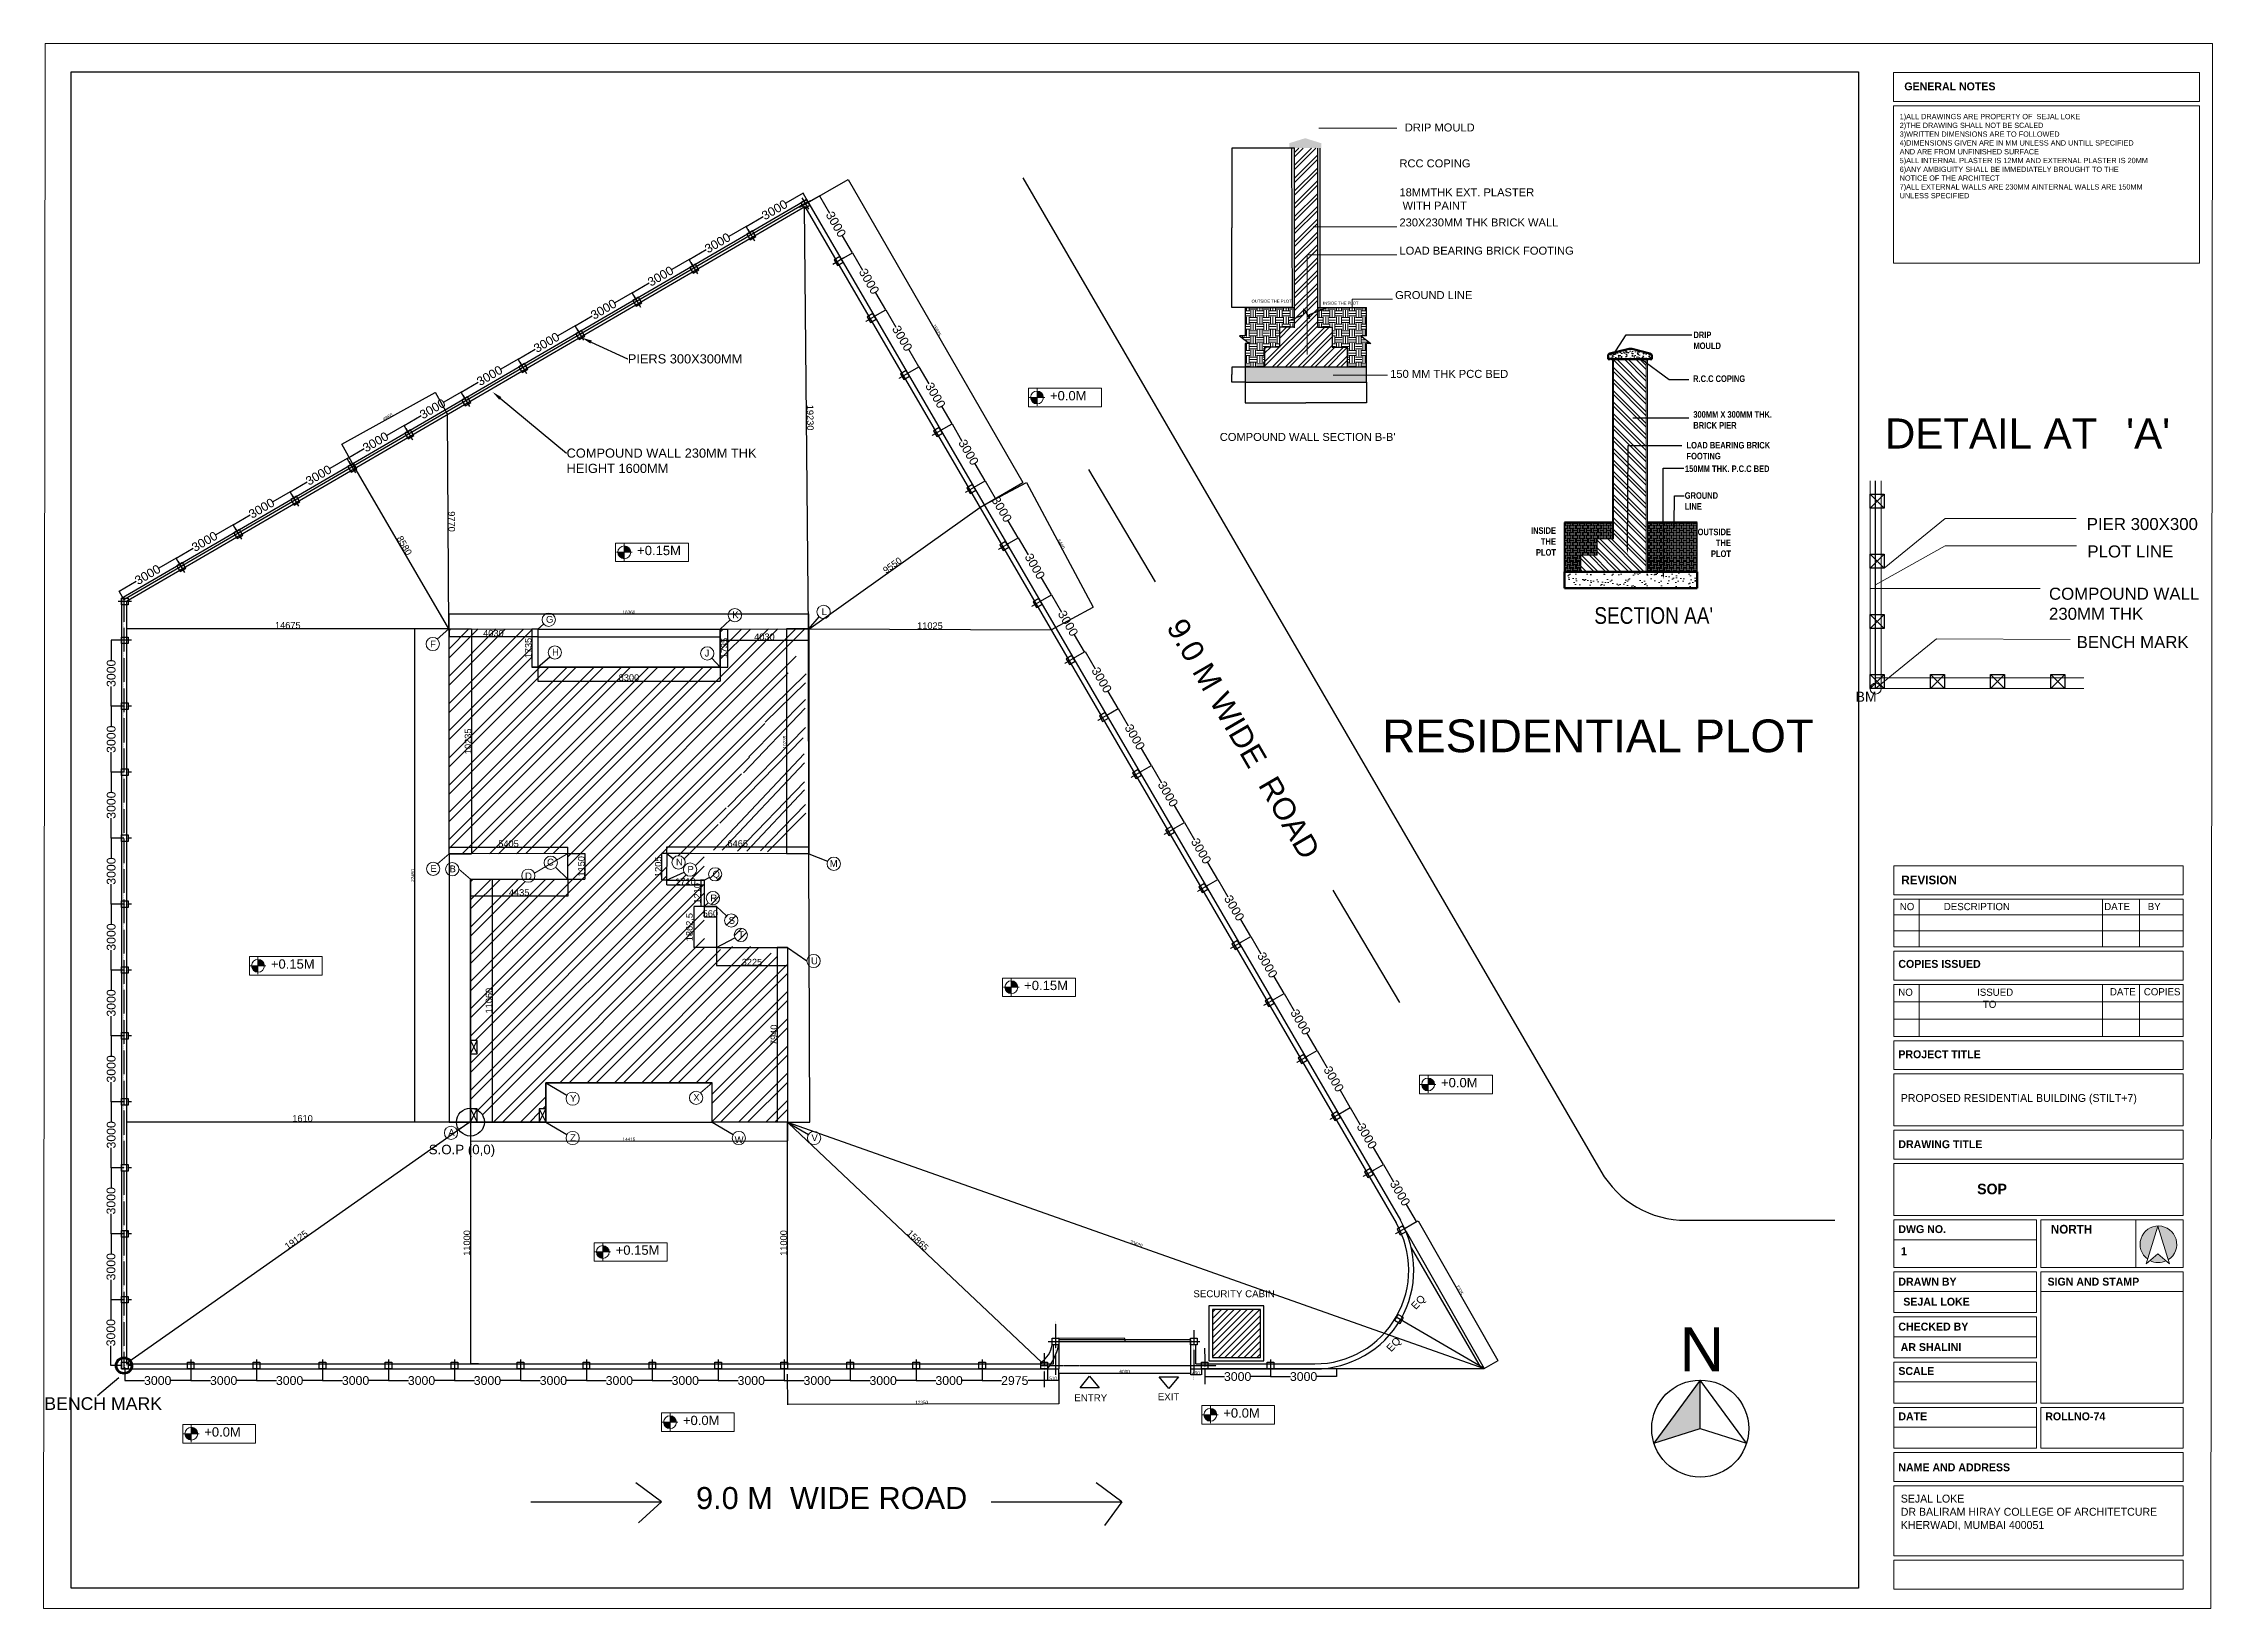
# Model space of a CAD drawing. Header units: millimetres. Extents: x -1932176 to 78768, y -1967 to 1266654.
# Drawn here: x -219328 to -120648, y 455652 to 526866 of the extents above; entities that cross this region are included whole.
import ezdxf
from ezdxf import colors
from ezdxf.entities.mleader import LeaderData, LeaderLine
from ezdxf.math import Vec2, Vec3

# ---------------------------------------------------------------- set-up
doc = ezdxf.new("R2010")
doc.units = ezdxf.units.MM
for name, pattern in [('ACAD_ISO03W100', [30, 12, -18]), ('DASHDOTX2', [50.8, 25.4, -12.7, 0, -12.7]), ('DASHED', [0.75, 0.5, -0.25])]:
    doc.linetypes.add(name, pattern=pattern)
doc.layers.add('colins', color=10, linetype='Continuous')
for name, color, linetype, lineweight in [('detail', 7, 'Continuous', 25), ('dime', 7, 'Continuous', 25), ('DIMENSION', 31, 'Continuous', 5), ('HATCH', 250, 'Continuous', 13), ('LEVEL', 252, 'Continuous', 13), ('line', 7, 'Continuous', 25), ('pier', 170, 'Continuous', 30), ('PLASTER', 252, 'Continuous', 15), ('s text', 114, 'Continuous', 25), ('SHEET', 7, 'Continuous', 13), ('sop hatch', 7, 'Continuous', 5), ('text', 252, 'Continuous', 5), ('WALLS-EL', 30, 'Continuous', 9), ('WALLS-EX', 94, 'Continuous', 50)]:
    doc.layers.add(name, color=color, linetype=linetype, lineweight=lineweight)
doc.styles.add('.2SWIS', font='swissc.ttf', dxfattribs={"height": 0.2})
doc.styles.add('.3SWIS BOLD', font='swisscb.ttf', dxfattribs={"height": 0.3})
doc.styles.add('20 scale', font='ARIALN.TTF', dxfattribs={"height": 0.2})
doc.styles.get("Standard").update_dxf_attribs({"font": 'arial.ttf'})
doc.dimstyles.new('.25SWIS', dxfattribs={"dimscale": 0, "dimtxt": 0.2, "dimasz": 0.25, "dimexe": 0.25, "dimexo": 0.25, "dimgap": 0, "dimtad": 1, "dimzin": 0, "dimdsep": 46, "dimtxsty": '.2SWIS', "dimblk": 'DOT1', "dimcen": 0.75, "dimclrd": 256, "dimclre": 256, "dimclrt": 256, "dimadec": 0, "dimazin": 0, "dimtfac": 1, "dimtofl": 0, "dimtmove": 1, "dimatfit": 3, "dimfxl": 1, "dimfrac": 2, "dimtolj": 1, "dimtzin": 0, "dimlwd": -1, "dimlwe": -1, "dimarcsym": 0})
doc.dimstyles.new('ISO-25', dxfattribs={"dimtxt": 150, "dimasz": 2.5, "dimexe": 1.25, "dimexo": 0.625, "dimtad": 1, "dimtxsty": 'Standard', "dimcen": 2.5, "dimadec": 0, "dimazin": 0, "dimtfac": 1, "dimtmove": 0, "dimatfit": 3, "dimfxl": 1, "dimarcsym": 0})
doc.dimstyles.get("Standard").update_dxf_attribs({"dimtxt": 0.18, "dimasz": 0.18, "dimexe": 0.18, "dimexo": 0.0625, "dimgap": 0.09, "dimtad": 0, "dimtih": 1, "dimtoh": 1, "dimdec": 4, "dimzin": 0, "dimdsep": 46, "dimtxsty": 'Standard', "dimcen": 0.09, "dimadec": 0, "dimazin": 0, "dimtfac": 1, "dimtdec": 4, "dimtofl": 0, "dimtmove": 0, "dimatfit": 3, "dimfxl": 1, "dimtolj": 1, "dimtzin": 0, "dimarcsym": 0})
doc.dimstyles.new('STANDARD$0', dxfattribs={"dimtxt": 0.25, "dimasz": 0.2, "dimexe": 0.18, "dimexo": 0.0625, "dimgap": 0.18, "dimtad": 0, "dimdec": 3, "dimzin": 0, "dimdsep": 46, "dimtxsty": 'Standard', "dimblk": 'ARCHTICK', "dimcen": 0, "dimclrd": 3, "dimclre": 1, "dimclrt": 1, "dimadec": 3, "dimazin": 0, "dimtfac": 0.3, "dimtdec": 3, "dimtix": 1, "dimtofl": 0, "dimtmove": 0, "dimatfit": 3, "dimldrblk": 'ARCHTICK', "dimfxl": 1, "dimtolj": 1, "dimtzin": 0, "dimarcsym": 0})

msp = doc.modelspace()

# ---------------------------------------------------------------- texts
at = {"color": 7, "linetype": 'ByBlock', "lineweight": 20, "ltscale": 0.7, "transparency": 33554671}
for s, p in [('G', (-196464.7849, 500505.83288)), ('K', (-187989.33246, 500710.10067)), ('L ', (-183926.19583, 500858.21665)), ('F', (-201737.10104, 499382.5419)), ('H', (-196187.90605, 499014.6167)), ('J', (-189247.0759, 498970.32897)), ('E', (-201721.69858, 489171.38729)), ('B', (-200853.12448, 489153.87228)), ('N', (-190552.33258, 489463.18698)), ('M', (-183556.81954, 489399.43855)), ('D', (-197416.5477, 488829.37267)), ('P', (-190028.72375, 489132.45854)), ('Q', (-188887.53031, 488910.82123)), ('R', (-188988.92447, 487831.10503)), ('S', (-188155.21152, 486809.73638)), ('T', (-187720.42579, 486161.27643)), ('U', (-184407.8887, 484966.7168)), ('Y', (-195369.73472, 478712.3033)), ('X', (-189760.97049, 478755.38638)), ('A', (-200909.40987, 477161.95206)), ('Z', (-195369.73566, 476922.30386)), ('W', (-187883.85696, 476832.78381)), ('V', (-184388.68677, 476922.30386))]:
    msp.add_text(s, height=310, dxfattribs=at).set_placement(p)
msp.add_text('RESIDENTIAL PLOT', height=1488.0174949).set_placement((-158423.68331, 494616.01551))
msp.add_text('C', height=310, rotation=356.1050295936, dxfattribs=at).set_placement((-196427.14034, 489471.80322))
at = {"color": 7, "linetype": 'DASHDOTX2', "lineweight": 15, "ltscale": 1000020000.0, "transparency": 33554671}
msp.add_text('S.O.P (0,0)', height=432, dxfattribs=at).set_placement((-201796.44071, 476323.83081))
at = {"transparency": 16777216}
for s, height, p in [('SECURITY CABIN', 315.8718436, (-167013.11278, 469818.77285)), ('ENTRY', 315.871844, (-172430.41583, 465086.86152)), ('EXIT', 315.871844, (-168632.81457, 465133.30935))]:
    msp.add_text(s, height=height, dxfattribs=at).set_placement(p)
at = {"color": 252, "ltscale": 30}
for p in [(-156899.22909, 469229.80481), (-158020.22054, 467305.91005)]:
    msp.add_text('EQ', height=339.901948, rotation=46.6700106173, dxfattribs=at).set_placement(p)
at = {"lineweight": 13, "ltscale": 1000000.0, "transparency": 33554671}
msp.add_text('BENCH MARK', height=574.936367, dxfattribs=at).set_placement((-219285.94296, 464693.21188))
at = {"style": '.3SWIS BOLD'}
for s, width, insert, char_height, attachment_point in [('DRIP MOULD ', 3.9938672, (-144265.27222, 513752.00029), 297.554443, 1), ('R.C.C COPING ', 2890.0456505, (-144279.35561, 511758.77081), 297.554443, 1), ('300MM X 300MM THK. \\PBRICK PIER', 4736.2678799, (-144270.80243, 510132.33184), 297.554443, 1), ('LOAD BEARING BRICK FOOTING', 4252.3427291, (-144579.85535, 508732.86475), 297.554443, 1), ('150MM THK. P.C.C BED', 3972.1738914, (-144650.62425, 507662.68819), 297.554443, 1), ('GROUND LINE', 3.9938672, (-144660.68038, 506443.70817), 297.554443, 1), ('INSIDE THE PLOT', 3.9938672, (-150518.80219, 504848.76211), 297.554443, 3), ('OUTSIDE THE \\PPLOT', 3.9938672, (-142559.65222, 504787.7951), 297.554443, 3), ("{\\fSwis721 BlkCn BT|b0|i0|c0|p34;\\C251;\\c6908265;SECTION AA'}", 5313.9984074, (-148773.72481, 501212.45253), 754.8563648, 1)]:
    msp.add_mtext_dynamic_manual_height_columns(s, width=width, gutter_width=12.5, heights=[0], dxfattribs=dict(at, insert=insert, char_height=char_height, attachment_point=attachment_point))
at = {"lineweight": 20, "transparency": 33554687}
note = msp.add_mtext_dynamic_manual_height_columns('DETAIL AT ', width=10967.0295742, gutter_width=1, heights=[2700.77308, 0], dxfattribs=dict(at, insert=(-135552.56164, 509800.97154), char_height=1367.8204813, attachment_point=1))
for column, words in zip(note.columns.linked_columns, ["'A' "]):
    column.text = words
at = {"lineweight": 20, "transparency": 33554687, "attachment_point": 1}
for s, width, gutter_width, insert, char_height in [('PIER 300X300', 9432.4071444, 1, (-126372.74672, 505271.65411), 547.1281925), ('PLOT LINE', 9432.4071444, 1, (-126343.03708, 504025.07605), 547.128193), ('COMPOUND WALL\\P230MM THK', 13112.6765714, 1, (-128091.97058, 502100.6757), 547.1281925), ('BENCH MARK', 13112.6765714, 1, (-126833.22936, 499899.4965), 547.128193), ('BM', 2661.0156428, 12.5, (-136887.29501, 497369.03668), 455.94016)]:
    msp.add_mtext_dynamic_manual_height_columns(s, width=width, gutter_width=gutter_width, heights=[0], dxfattribs=dict(at, insert=insert, char_height=char_height))
at = {"transparency": 33554687, "insert": (-144892.24433, 468449.95544), "char_height": 2000, "attachment_point": 1}
msp.add_mtext_dynamic_manual_height_columns('N', width=5381.2823537, gutter_width=12.5, heights=[0], dxfattribs=at)
at = {"layer": 'LEVEL'}
for s, p in [('+0.0M', (-173536.58611, 510625.02082)), ('+0.15M', (-192316.25994, 503581.91687)), ('+0.15M', (-208978.74441, 484768.00641)), ('+0.15M', (-174710.03879, 483793.10492)), ('+0.0M', (-155748.05622, 479371.13048)), ('+0.15M', (-193293.21559, 471750.4637)), ('+0.0M', (-212010.51594, 463479.04687)), ('+0.0M', (-190234.7719, 464002.77412)), ('+0.0M', (-165654.29414, 464341.68643))]:
    msp.add_text(s, height=423.825741, dxfattribs=at).set_placement(p)
at = {"layer": 's text', "color": 0, "transparency": 33554582, "insert": (-167401.16568, 500813.72546), "char_height": 1000, "attachment_point": 1, "rotation": 300.181688363}
msp.add_mtext_dynamic_manual_height_columns('9.0 M WIDE  ROAD', width=15198.5715639, gutter_width=12.5, heights=[0], dxfattribs=at)
at = {"layer": 's text', "color": 0, "transparency": 33554687, "insert": (-189638.84614, 461182.96366), "char_height": 1000, "attachment_point": 1}
msp.add_mtext_dynamic_manual_height_columns('9.0 M  WIDE ROAD', width=15198.5715639, gutter_width=12.5, heights=[0], dxfattribs=at)
at = {"layer": 'SHEET', "color": 0, "linetype": 'ByBlock', "lineweight": 20, "attachment_point": 1}
for s, width, insert, char_height in [('{\\fCentury Gothic|b1|i0|c0|p34;GENERAL NOTES}', 6192.7278306, (-134670.99885, 525089.51931), 360), ('{\\fCentury Gothic|b1|i0|c0|p34;COPIES ISSUED}', 7354.9057474, (-134943.33897, 485165.64483), 360), ('{\\fCentury Gothic|b1|i0|c0|p34;PROJECT TITLE}', 5257.456393, (-134943.33897, 481053.64183), 360), ('{\\fCentury Gothic|b0|i0|c0|p34;PROPOSED RESIDENTIAL BUILDING (STILT+7)}', 11284.1119695, (-134834.16223, 479064.48492), 360), ('{\\fCentury Gothic|b1|i0|c0|p34;DRAWING TITLE}', 5845.5788067, (-134943.33897, 476961.58354), 360), ('{\\fCentury Gothic|b1|i0|c0|p34;SOP}', 4907.5748606, (-131358.93788, 474984.66495), 480), ('{\\fCentury Gothic|b1|i0|c0|p34;DWG NO.}', 2437.1509055, (-134943.33897, 473097.77521), 360), ('{\\fCentury Gothic|b1|i0|c0|p34;1}', 4919.8801774, (-134826.36513, 472092.56207), 360), ('{\\fCentury Gothic|b1|i0|c0|p34;DRAWN BY}', 4919.8801774, (-134943.33897, 470708.05129), 360), ('{\\fCentury Gothic|b1|i0|c0|p34;SIGN AND STAMP}', 5486.6595894, (-128158.02645, 470708.05129), 360), ('{\\fCentury Gothic|b1|i0|c0|p34;SEJAL LOKE}', 4919.8801774, (-134718.21267, 469795.14468), 360), ('{\\fCentury Gothic|b1|i0|c0|p34;CHECKED BY}', 4857.2220216, (-134943.33897, 468663.41395), 360), ('{\\fCentury Gothic|b1|i0|c0|p34;AR SHALINI}', 4919.8801774, (-134837.54499, 467731.20845), 360), ('{\\fCentury Gothic|b1|i0|c0|p34;SCALE}', 2437.1509055, (-134943.33897, 466641.38838), 360), ('{\\fCentury Gothic|b1|i0|c0|p34;DATE}', 2437.1509055, (-134943.33897, 464580.00133), 360), ('{\\fCentury Gothic|b1|i0|c0|p34;ROLLNO-74 }', 2437.1509055, (-128260.10544, 464580.00133), 360), ('{\\fCentury Gothic|b1|i0|c0|p34;NAME AND ADDRESS}', 6901.0014246, (-134943.33897, 462260.75921), 360), ('{\\fCentury Gothic|b0|i0|c0|p34;SEJAL LOKE\\PDR BALIRAM HIRAY COLLEGE OF ARCHITETCURE \\PKHERWADI, MUMBAI 400051}', 11033.3064964, (-134834.16223, 460837.65756), 360)]:
    msp.add_mtext_dynamic_manual_height_columns(s, width=width, gutter_width=57.3737, heights=[0], dxfattribs=dict(at, insert=insert, char_height=char_height))
at = {"layer": 'SHEET', "color": 0, "linetype": 'ByBlock', "lineweight": 9, "insert": (-134883.24125, 523657.50459), "char_height": 240, "attachment_point": 1}
msp.add_mtext_dynamic_manual_height_columns('{\\fCentury Gothic|b0|i0|c0|p34;1)ALL DRAWINGS ARE PROPERTY OF  SEJAL LOKE\\P2)THE DRAWING SHALL NOT BE SCALED \\P3)WRITTEN DIMENSIONS ARE TO FOLLOWED \\P4)DIMENSIONS GIVEN ARE IN MM UNLESS AND UNTILL SPECIFIED \\PAND ARE FROM UNFINISHED SURFACE \\P5)ALL INTERNAL PLASTER IS 12MM AND EXTERNAL PLASTER IS 20MM\\P6)ANY AMBIGUITY SHALL BE IMMEDIATELY BROUGHT TO THE NOTICE OF THE ARCHITECT \\P7)ALL EXTERNAL WALLS ARE 230MM AINTERNAL WALLS ARE 150MM UNLESS SPECIFIED}', width=10876.4896031, gutter_width=57.3737, heights=[0], dxfattribs=at)
at = {"layer": 'SHEET', "color": 0, "linetype": 'Continuous', "lineweight": 9, "ltscale": 50, "attachment_point": 1, "style": '20 scale'}
for s, width, heights, insert, char_height in [('{\\fCentury Gothic|b1|i0|c0|p34;REVISION  }', 66.4831048, [6.59764], (-134806.74459, 489001.57173), 395.0679916), ('\\pi-331.24;{\\fCentury Gothic|b0|i0|c0|p34;NO}', 8.7279214, [4.14976], (-134546.93115, 487758.86407), 329.2233264), ('\\pi-1381;{\\fCentury Gothic|b0|i0|c0|p34;DESCRIPTION}', 34.9161875, [4.14976], (-131495.47447, 487758.86407), 329.2233264), ('\\pi-525.69;{\\fCentury Gothic|b0|i0|c0|p34;DATE}', 12.8232824, [4.14976], (-125053.56821, 487758.86407), 329.2233264), ('\\pi-232.93;{\\fCentury Gothic|b0|i0|c0|p34;BY}', 13.5326087, [4.14976], (-123364.87874, 487758.86407), 329.2233264), ('\\pi-331.24;{\\fCentury Gothic|b0|i0|c0|p34;NO}', 8.7279214, [4.14976], (-134615.10804, 483861.56554), 329.2233264), ('\\pi-525.69;{\\fCentury Gothic|b0|i0|c0|p34;DATE}', 12.8232824, [4.14976], (-124793.00052, 483882.74436), 329.2233264), ('\\pi-776.01;{\\fCentury Gothic|b0|i0|c0|p34;COPIES}', 13.5326087, [4.14976], (-123001.10789, 483882.74436), 329.2233264), ('{\\fCentury Gothic|b1|i0|c0|p34;NORTH}', 30.7331048, [4.78312], (-128004.55324, 473110.45807), 395.0679916)]:
    msp.add_mtext_dynamic_manual_height_columns(s, width=width, gutter_width=1125, heights=heights, dxfattribs=dict(at, insert=insert, char_height=char_height))
at = {"layer": 'SHEET', "color": 0, "linetype": 'Continuous', "lineweight": 9, "ltscale": 50}
note = msp.add_mtext_dynamic_manual_height_columns('\\pi-676.57;{\\fCentury Gothic|b0|i0|c0|p34;ISSUED }', width=34.9161875, gutter_width=430.8795, heights=[4.14976, 0], dxfattribs=dict(at, insert=(-131563.65136, 483861.56554), char_height=329.2233264, attachment_point=1, style='20 scale'))
for column, words in zip(note.columns.linked_columns, ['\\pi-262.64;{\\fCentury Gothic|b0|i0|c0|p34;TO}']):
    column.text = words
at = {"layer": 'text', "attachment_point": 1}
for s, heights, insert, char_height in [('DRIP MOULD', [0], (-157395.14629, 523220.42829), 362.214619), ('RCC COPING', [0], (-157639.69008, 521587.59515), 362.214619), ('18MMTHK EXT. PLASTER\\P WITH PAINT', [0], (-157639.69008, 520272.20841), 362.2146186), ('230X230MM THK BRICK WALL', [0], (-157639.69008, 518901.09385), 362.2146186), ('LOAD BEARING BRICK FOOTING', [0], (-157639.69008, 517615.94776), 362.2146186), ('OUTSIDE THE PLOT', [130.69703], (-164366.84579, 515202.80817), 135.830482), ('INSIDE THE PLOT', [130.69703], (-161113.89058, 515117.15553), 135.830482), ('GROUND LINE', [0], (-157836.16908, 515595.84613), 362.2146186), ('150 MM THK PCC BED', [0], (-158060.25488, 512010.18123), 362.2146186), ("COMPOUND WALL SECTION B-B'", [0], (-165813.69942, 509141.35821), 362.2146186)]:
    msp.add_mtext_dynamic_manual_height_columns(s, width=9432.4071444, gutter_width=1, heights=heights, dxfattribs=dict(at, insert=insert, char_height=char_height))

# ---------------------------------------------------------------- blocks, each defined once
blk = doc.blocks.new('*D88')
at = {"color": 0, "lineweight": -2, "transparency": 16777216}
for p, q in [((-215832, 469707), (-216256, 469707)), ((-216256, 469707), (-216256, 468804)), ((-216256, 466708), (-216256, 467611)), ((-215832, 466707), (-216256, 466707))]:
    blk.add_line(p, q, dxfattribs=at)
at = {"color": 0, "transparency": 16777216}
for points in [[(-216256, 469707), (-216256, 469707), (-216256, 469707)], [(-216256, 466708), (-216256, 466708), (-216256, 466707)]]:
    blk.add_solid(points, dxfattribs=at)
at = {"layer": 'Defpoints', "color": 0, "transparency": 16777216}
for p in [(-216256, 469707), (-215832, 469707), (-215832, 466707)]:
    blk.add_point(p, dxfattribs=at)
at = {"color": 0, "transparency": 16777216, "insert": (-216256, 468207), "char_height": 400, "attachment_point": 5, "rotation": 90}
blk.add_mtext('\\A1;3000', dxfattribs=at)
blk = doc.blocks.new('*D89')
at = {"color": 0, "lineweight": -2, "transparency": 16777216}
for p, q in [((-215662, 472707), (-216251, 472707)), ((-216251, 472707), (-216251, 471804)), ((-216251, 469707), (-216251, 470611)), ((-215662, 469707), (-216251, 469707))]:
    blk.add_line(p, q, dxfattribs=at)
at = {"color": 0, "transparency": 16777216}
for points in [[(-216251, 472707), (-216251, 472707), (-216251, 472707)], [(-216251, 469707), (-216251, 469707), (-216251, 469707)]]:
    blk.add_solid(points, dxfattribs=at)
at = {"layer": 'Defpoints', "color": 0, "transparency": 16777216}
for p in [(-216251, 472707), (-215662, 472707), (-215662, 469707)]:
    blk.add_point(p, dxfattribs=at)
at = {"color": 0, "transparency": 16777216, "insert": (-216251, 471207), "char_height": 400, "attachment_point": 5, "rotation": 90}
blk.add_mtext('\\A1;3000', dxfattribs=at)
blk = doc.blocks.new('*D26')
at = {"color": 0, "lineweight": -2, "transparency": 16777216}
for p, q in [((-215662, 475707), (-216250, 475707)), ((-216250, 475707), (-216250, 474804)), ((-216250, 472707), (-216250, 473611)), ((-215662, 472707), (-216250, 472707))]:
    blk.add_line(p, q, dxfattribs=at)
at = {"color": 0, "transparency": 16777216}
for points in [[(-216250, 475707), (-216250, 475707), (-216250, 475707)], [(-216250, 472707), (-216250, 472707), (-216250, 472707)]]:
    blk.add_solid(points, dxfattribs=at)
at = {"layer": 'Defpoints', "color": 0, "transparency": 16777216}
for p in [(-216250, 475707), (-215662, 475707), (-215662, 472707)]:
    blk.add_point(p, dxfattribs=at)
at = {"color": 0, "transparency": 16777216, "insert": (-216250, 474207), "char_height": 400, "attachment_point": 5, "rotation": 90}
blk.add_mtext('\\A1;3000', dxfattribs=at)
blk = doc.blocks.new('*D27')
at = {"color": 0, "lineweight": -2, "transparency": 16777216}
for p, q in [((-215662, 478707), (-216243, 478707)), ((-216243, 478707), (-216243, 477804)), ((-216243, 475707), (-216243, 476611)), ((-215662, 475707), (-216243, 475707))]:
    blk.add_line(p, q, dxfattribs=at)
at = {"color": 0, "transparency": 16777216}
for points in [[(-216243, 478707), (-216243, 478707), (-216243, 478707)], [(-216243, 475707), (-216243, 475707), (-216243, 475707)]]:
    blk.add_solid(points, dxfattribs=at)
at = {"layer": 'Defpoints', "color": 0, "transparency": 16777216}
for p in [(-216243, 478707), (-215662, 478707), (-215662, 475707)]:
    blk.add_point(p, dxfattribs=at)
at = {"color": 0, "transparency": 16777216, "insert": (-216243, 477207), "char_height": 400, "attachment_point": 5, "rotation": 90}
blk.add_mtext('\\A1;3000', dxfattribs=at)
blk = doc.blocks.new('*D28')
at = {"color": 0, "lineweight": -2, "transparency": 16777216}
for p, q in [((-215662, 481707), (-216243, 481707)), ((-216243, 481707), (-216243, 480804)), ((-216243, 478707), (-216243, 479611)), ((-215662, 478707), (-216243, 478707))]:
    blk.add_line(p, q, dxfattribs=at)
at = {"color": 0, "transparency": 16777216}
for points in [[(-216243, 481707), (-216243, 481707), (-216243, 481707)], [(-216243, 478707), (-216243, 478707), (-216243, 478707)]]:
    blk.add_solid(points, dxfattribs=at)
at = {"layer": 'Defpoints', "color": 0, "transparency": 16777216}
for p in [(-216243, 481707), (-215662, 481707), (-215662, 478707)]:
    blk.add_point(p, dxfattribs=at)
at = {"color": 0, "transparency": 16777216, "insert": (-216243, 480207), "char_height": 400, "attachment_point": 5, "rotation": 90}
blk.add_mtext('\\A1;3000', dxfattribs=at)
blk = doc.blocks.new('*D29')
at = {"color": 0, "lineweight": -2, "transparency": 16777216}
for p, q in [((-215662, 484707), (-216243, 484707)), ((-216243, 484707), (-216243, 483804)), ((-216243, 481707), (-216243, 482611)), ((-215662, 481707), (-216243, 481707))]:
    blk.add_line(p, q, dxfattribs=at)
at = {"color": 0, "transparency": 16777216}
for points in [[(-216243, 484707), (-216243, 484707), (-216243, 484707)], [(-216243, 481707), (-216243, 481707), (-216243, 481707)]]:
    blk.add_solid(points, dxfattribs=at)
at = {"layer": 'Defpoints', "color": 0, "transparency": 16777216}
for p in [(-216243, 484707), (-215662, 484707), (-215662, 481707)]:
    blk.add_point(p, dxfattribs=at)
at = {"color": 0, "transparency": 16777216, "insert": (-216243, 483207), "char_height": 400, "attachment_point": 5, "rotation": 90}
blk.add_mtext('\\A1;3000', dxfattribs=at)
blk = doc.blocks.new('*D30')
at = {"color": 0, "lineweight": -2, "transparency": 16777216}
for p, q in [((-215662, 487707), (-216243, 487707)), ((-216243, 487707), (-216243, 486804)), ((-216243, 484707), (-216243, 485611)), ((-215662, 484707), (-216243, 484707))]:
    blk.add_line(p, q, dxfattribs=at)
at = {"color": 0, "transparency": 16777216}
for points in [[(-216243, 487707), (-216243, 487707), (-216243, 487707)], [(-216243, 484707), (-216243, 484707), (-216243, 484707)]]:
    blk.add_solid(points, dxfattribs=at)
at = {"layer": 'Defpoints', "color": 0, "transparency": 16777216}
for p in [(-216243, 487707), (-215662, 487707), (-215662, 484707)]:
    blk.add_point(p, dxfattribs=at)
at = {"color": 0, "transparency": 16777216, "insert": (-216243, 486207), "char_height": 400, "attachment_point": 5, "rotation": 90}
blk.add_mtext('\\A1;3000', dxfattribs=at)
blk = doc.blocks.new('*D31')
at = {"color": 0, "lineweight": -2, "transparency": 16777216}
for p, q in [((-215662, 490707), (-216243, 490707)), ((-216243, 490707), (-216243, 489804)), ((-216243, 487707), (-216243, 488611)), ((-215662, 487707), (-216243, 487707))]:
    blk.add_line(p, q, dxfattribs=at)
at = {"color": 0, "transparency": 16777216}
for points in [[(-216243, 490707), (-216243, 490707), (-216243, 490707)], [(-216243, 487707), (-216243, 487707), (-216243, 487707)]]:
    blk.add_solid(points, dxfattribs=at)
at = {"layer": 'Defpoints', "color": 0, "transparency": 16777216}
for p in [(-216243, 490707), (-215662, 490707), (-215662, 487707)]:
    blk.add_point(p, dxfattribs=at)
at = {"color": 0, "transparency": 16777216, "insert": (-216243, 489207), "char_height": 400, "attachment_point": 5, "rotation": 90}
blk.add_mtext('\\A1;3000', dxfattribs=at)
blk = doc.blocks.new('*D32')
at = {"color": 0, "lineweight": -2, "transparency": 16777216}
for p, q in [((-215662, 493707), (-216243, 493707)), ((-216243, 493707), (-216243, 492804)), ((-216243, 490707), (-216243, 491611)), ((-215662, 490707), (-216243, 490707))]:
    blk.add_line(p, q, dxfattribs=at)
at = {"color": 0, "transparency": 16777216}
for points in [[(-216243, 493707), (-216243, 493707), (-216243, 493707)], [(-216243, 490707), (-216243, 490707), (-216243, 490707)]]:
    blk.add_solid(points, dxfattribs=at)
at = {"layer": 'Defpoints', "color": 0, "transparency": 16777216}
for p in [(-216243, 493707), (-215662, 493707), (-215662, 490707)]:
    blk.add_point(p, dxfattribs=at)
at = {"color": 0, "transparency": 16777216, "insert": (-216243, 492207), "char_height": 400, "attachment_point": 5, "rotation": 90}
blk.add_mtext('\\A1;3000', dxfattribs=at)
blk = doc.blocks.new('*D33')
at = {"color": 0, "lineweight": -2, "transparency": 16777216}
for p, q in [((-215662, 496707), (-216243, 496707)), ((-216243, 496707), (-216243, 495804)), ((-216243, 493707), (-216243, 494611)), ((-215662, 493707), (-216243, 493707))]:
    blk.add_line(p, q, dxfattribs=at)
at = {"color": 0, "transparency": 16777216}
for points in [[(-216243, 496707), (-216243, 496707), (-216243, 496707)], [(-216243, 493707), (-216243, 493707), (-216243, 493707)]]:
    blk.add_solid(points, dxfattribs=at)
at = {"layer": 'Defpoints', "color": 0, "transparency": 16777216}
for p in [(-216243, 496707), (-215662, 496707), (-215662, 493707)]:
    blk.add_point(p, dxfattribs=at)
at = {"color": 0, "transparency": 16777216, "insert": (-216243, 495207), "char_height": 400, "attachment_point": 5, "rotation": 90}
blk.add_mtext('\\A1;3000', dxfattribs=at)
blk = doc.blocks.new('*D34')
at = {"color": 0, "lineweight": -2, "transparency": 16777216}
for p, q in [((-215662, 499707), (-216243, 499707)), ((-216243, 499707), (-216243, 498804)), ((-216243, 496707), (-216243, 497611)), ((-215662, 496707), (-216243, 496707))]:
    blk.add_line(p, q, dxfattribs=at)
at = {"color": 0, "transparency": 16777216}
for points in [[(-216243, 499707), (-216243, 499707), (-216243, 499707)], [(-216243, 496707), (-216243, 496707), (-216243, 496707)]]:
    blk.add_solid(points, dxfattribs=at)
at = {"layer": 'Defpoints', "color": 0, "transparency": 16777216}
for p in [(-216243, 499707), (-215662, 499707), (-215662, 496707)]:
    blk.add_point(p, dxfattribs=at)
at = {"color": 0, "transparency": 16777216, "insert": (-216243, 498207), "char_height": 400, "attachment_point": 5, "rotation": 90}
blk.add_mtext('\\A1;3000', dxfattribs=at)
blk = doc.blocks.new('*D90')
at = {"color": 0, "lineweight": -2, "transparency": 16777216}
for p, q in [((-215627, 466557), (-215627, 466026)), ((-215627, 466026), (-214723, 466026)), ((-212627, 466026), (-213530, 466026)), ((-212627, 466557), (-212627, 466026))]:
    blk.add_line(p, q, dxfattribs=at)
at = {"color": 0, "transparency": 16777216}
for points in [[(-215627, 466026), (-215627, 466026), (-215627, 466026)], [(-212627, 466026), (-212627, 466026), (-212627, 466026)]]:
    blk.add_solid(points, dxfattribs=at)
at = {"layer": 'Defpoints', "color": 0, "transparency": 16777216}
for p in [(-215627, 466557), (-212627, 466557), (-212627, 466026)]:
    blk.add_point(p, dxfattribs=at)
at = {"color": 0, "transparency": 16777216, "insert": (-214127, 466026), "char_height": 400, "attachment_point": 5}
blk.add_mtext('\\A1;3000', dxfattribs=at)
blk = doc.blocks.new('*D35')
at = {"color": 0, "lineweight": -2, "transparency": 16777216}
for p, q in [((-212627, 466557), (-212627, 466026)), ((-212627, 466026), (-211723, 466026)), ((-209627, 466026), (-210530, 466026)), ((-209627, 466557), (-209627, 466026))]:
    blk.add_line(p, q, dxfattribs=at)
at = {"color": 0, "transparency": 16777216}
for points in [[(-212627, 466026), (-212627, 466026), (-212627, 466026)], [(-209627, 466026), (-209627, 466026), (-209627, 466026)]]:
    blk.add_solid(points, dxfattribs=at)
at = {"layer": 'Defpoints', "color": 0, "transparency": 16777216}
for p in [(-212627, 466557), (-209627, 466557), (-209627, 466026)]:
    blk.add_point(p, dxfattribs=at)
at = {"color": 0, "transparency": 16777216, "insert": (-211127, 466026), "char_height": 400, "attachment_point": 5}
blk.add_mtext('\\A1;3000', dxfattribs=at)
blk = doc.blocks.new('*D36')
at = {"color": 0, "lineweight": -2, "transparency": 16777216}
for p, q in [((-209627, 466557), (-209627, 466026)), ((-209627, 466026), (-208723, 466026)), ((-206627, 466026), (-207530, 466026)), ((-206627, 466557), (-206627, 466026))]:
    blk.add_line(p, q, dxfattribs=at)
at = {"color": 0, "transparency": 16777216}
for points in [[(-209627, 466026), (-209627, 466026), (-209627, 466026)], [(-206627, 466026), (-206627, 466026), (-206627, 466026)]]:
    blk.add_solid(points, dxfattribs=at)
at = {"layer": 'Defpoints', "color": 0, "transparency": 16777216}
for p in [(-209627, 466557), (-206627, 466557), (-206627, 466026)]:
    blk.add_point(p, dxfattribs=at)
at = {"color": 0, "transparency": 16777216, "insert": (-208127, 466026), "char_height": 400, "attachment_point": 5}
blk.add_mtext('\\A1;3000', dxfattribs=at)
blk = doc.blocks.new('*D37')
at = {"color": 0, "lineweight": -2, "transparency": 16777216}
for p, q in [((-206627, 466557), (-206627, 466026)), ((-206627, 466026), (-205723, 466026)), ((-203627, 466026), (-204530, 466026)), ((-203627, 466557), (-203627, 466026))]:
    blk.add_line(p, q, dxfattribs=at)
at = {"color": 0, "transparency": 16777216}
for points in [[(-206627, 466026), (-206627, 466026), (-206627, 466026)], [(-203627, 466026), (-203627, 466026), (-203627, 466026)]]:
    blk.add_solid(points, dxfattribs=at)
at = {"layer": 'Defpoints', "color": 0, "transparency": 16777216}
for p in [(-206627, 466557), (-203627, 466557), (-203627, 466026)]:
    blk.add_point(p, dxfattribs=at)
at = {"color": 0, "transparency": 16777216, "insert": (-205127, 466026), "char_height": 400, "attachment_point": 5}
blk.add_mtext('\\A1;3000', dxfattribs=at)
blk = doc.blocks.new('*D38')
at = {"color": 0, "lineweight": -2, "transparency": 16777216}
for p, q in [((-203627, 466557), (-203627, 466026)), ((-203627, 466026), (-202723, 466026)), ((-200627, 466026), (-201530, 466026)), ((-200627, 466557), (-200627, 466026))]:
    blk.add_line(p, q, dxfattribs=at)
at = {"color": 0, "transparency": 16777216}
for points in [[(-203627, 466026), (-203627, 466026), (-203627, 466026)], [(-200627, 466026), (-200627, 466026), (-200627, 466026)]]:
    blk.add_solid(points, dxfattribs=at)
at = {"layer": 'Defpoints', "color": 0, "transparency": 16777216}
for p in [(-203627, 466557), (-200627, 466557), (-200627, 466026)]:
    blk.add_point(p, dxfattribs=at)
at = {"color": 0, "transparency": 16777216, "insert": (-202127, 466026), "char_height": 400, "attachment_point": 5}
blk.add_mtext('\\A1;3000', dxfattribs=at)
blk = doc.blocks.new('*D39')
at = {"color": 0, "lineweight": -2, "transparency": 16777216}
for p, q in [((-200627, 466557), (-200627, 466026)), ((-200627, 466026), (-199723, 466026)), ((-197627, 466026), (-198530, 466026)), ((-197627, 466557), (-197627, 466026))]:
    blk.add_line(p, q, dxfattribs=at)
at = {"color": 0, "transparency": 16777216}
for points in [[(-200627, 466026), (-200627, 466026), (-200627, 466026)], [(-197627, 466026), (-197627, 466026), (-197627, 466026)]]:
    blk.add_solid(points, dxfattribs=at)
at = {"layer": 'Defpoints', "color": 0, "transparency": 16777216}
for p in [(-200627, 466557), (-197627, 466557), (-197627, 466026)]:
    blk.add_point(p, dxfattribs=at)
at = {"color": 0, "transparency": 16777216, "insert": (-199127, 466026), "char_height": 400, "attachment_point": 5}
blk.add_mtext('\\A1;3000', dxfattribs=at)
blk = doc.blocks.new('*D40')
at = {"color": 0, "lineweight": -2, "transparency": 16777216}
for p, q in [((-197627, 466557), (-197627, 466026)), ((-197627, 466026), (-196723, 466026)), ((-194627, 466026), (-195530, 466026)), ((-194627, 466557), (-194627, 466026))]:
    blk.add_line(p, q, dxfattribs=at)
at = {"color": 0, "transparency": 16777216}
for points in [[(-197627, 466026), (-197627, 466026), (-197627, 466026)], [(-194627, 466026), (-194627, 466026), (-194627, 466026)]]:
    blk.add_solid(points, dxfattribs=at)
at = {"layer": 'Defpoints', "color": 0, "transparency": 16777216}
for p in [(-197627, 466557), (-194627, 466557), (-194627, 466026)]:
    blk.add_point(p, dxfattribs=at)
at = {"color": 0, "transparency": 16777216, "insert": (-196127, 466026), "char_height": 400, "attachment_point": 5}
blk.add_mtext('\\A1;3000', dxfattribs=at)
blk = doc.blocks.new('*D41')
at = {"color": 0, "lineweight": -2, "transparency": 16777216}
for p, q in [((-194627, 466557), (-194627, 466026)), ((-194627, 466026), (-193723, 466026)), ((-191627, 466026), (-192530, 466026)), ((-191627, 466557), (-191627, 466026))]:
    blk.add_line(p, q, dxfattribs=at)
at = {"color": 0, "transparency": 16777216}
for points in [[(-194627, 466026), (-194627, 466026), (-194627, 466026)], [(-191627, 466026), (-191627, 466026), (-191627, 466026)]]:
    blk.add_solid(points, dxfattribs=at)
at = {"layer": 'Defpoints', "color": 0, "transparency": 16777216}
for p in [(-194627, 466557), (-191627, 466557), (-191627, 466026)]:
    blk.add_point(p, dxfattribs=at)
at = {"color": 0, "transparency": 16777216, "insert": (-193127, 466026), "char_height": 400, "attachment_point": 5}
blk.add_mtext('\\A1;3000', dxfattribs=at)
blk = doc.blocks.new('*D42')
at = {"color": 0, "lineweight": -2, "transparency": 16777216}
for p, q in [((-191627, 466557), (-191627, 466025)), ((-191627, 466026), (-190723, 466026)), ((-188627, 466026), (-189530, 466026)), ((-188627, 466557), (-188627, 466025))]:
    blk.add_line(p, q, dxfattribs=at)
at = {"color": 0, "transparency": 16777216}
for points in [[(-191627, 466026), (-191627, 466025), (-191627, 466026)], [(-188627, 466026), (-188627, 466025), (-188627, 466026)]]:
    blk.add_solid(points, dxfattribs=at)
at = {"layer": 'Defpoints', "color": 0, "transparency": 16777216}
for p in [(-191627, 466557), (-188627, 466557), (-188627, 466026)]:
    blk.add_point(p, dxfattribs=at)
at = {"color": 0, "transparency": 16777216, "insert": (-190127, 466026), "char_height": 400, "attachment_point": 5}
blk.add_mtext('\\A1;3000', dxfattribs=at)
blk = doc.blocks.new('*D43')
at = {"color": 0, "lineweight": -2, "transparency": 16777216}
for p, q in [((-188627, 466557), (-188627, 466025)), ((-188627, 466026), (-187723, 466026)), ((-185627, 466026), (-186530, 466026)), ((-185627, 466557), (-185627, 466025))]:
    blk.add_line(p, q, dxfattribs=at)
at = {"color": 0, "transparency": 16777216}
for points in [[(-188627, 466026), (-188627, 466025), (-188627, 466026)], [(-185627, 466026), (-185627, 466025), (-185627, 466026)]]:
    blk.add_solid(points, dxfattribs=at)
at = {"layer": 'Defpoints', "color": 0, "transparency": 16777216}
for p in [(-188627, 466557), (-185627, 466557), (-185627, 466026)]:
    blk.add_point(p, dxfattribs=at)
at = {"color": 0, "transparency": 16777216, "insert": (-187127, 466026), "char_height": 400, "attachment_point": 5}
blk.add_mtext('\\A1;3000', dxfattribs=at)
blk = doc.blocks.new('*D44')
at = {"color": 0, "lineweight": -2, "transparency": 16777216}
for p, q in [((-185627, 466557), (-185627, 466025)), ((-185627, 466026), (-184723, 466026)), ((-182627, 466026), (-183530, 466026)), ((-182627, 466557), (-182627, 466025))]:
    blk.add_line(p, q, dxfattribs=at)
at = {"color": 0, "transparency": 16777216}
for points in [[(-185627, 466026), (-185627, 466025), (-185627, 466026)], [(-182627, 466026), (-182627, 466025), (-182627, 466026)]]:
    blk.add_solid(points, dxfattribs=at)
at = {"layer": 'Defpoints', "color": 0, "transparency": 16777216}
for p in [(-185627, 466557), (-182627, 466557), (-182627, 466026)]:
    blk.add_point(p, dxfattribs=at)
at = {"color": 0, "transparency": 16777216, "insert": (-184127, 466026), "char_height": 400, "attachment_point": 5}
blk.add_mtext('\\A1;3000', dxfattribs=at)
blk = doc.blocks.new('*D45')
at = {"color": 0, "lineweight": -2, "transparency": 16777216}
for p, q in [((-182627, 466557), (-182627, 466025)), ((-182627, 466025), (-181723, 466025)), ((-179627, 466025), (-180530, 466025)), ((-179627, 466557), (-179627, 466025))]:
    blk.add_line(p, q, dxfattribs=at)
at = {"color": 0, "transparency": 16777216}
for points in [[(-182627, 466025), (-182627, 466025), (-182627, 466025)], [(-179627, 466025), (-179627, 466025), (-179627, 466025)]]:
    blk.add_solid(points, dxfattribs=at)
at = {"layer": 'Defpoints', "color": 0, "transparency": 16777216}
for p in [(-182627, 466557), (-179627, 466557), (-179627, 466025)]:
    blk.add_point(p, dxfattribs=at)
at = {"color": 0, "transparency": 16777216, "insert": (-181127, 466025), "char_height": 400, "attachment_point": 5}
blk.add_mtext('\\A1;3000', dxfattribs=at)
blk = doc.blocks.new('*D46')
at = {"color": 0, "lineweight": -2, "transparency": 16777216}
for p, q in [((-179627, 466557), (-179627, 466025)), ((-179627, 466025), (-178723, 466025)), ((-176627, 466025), (-177530, 466025)), ((-176627, 466557), (-176627, 466025))]:
    blk.add_line(p, q, dxfattribs=at)
at = {"color": 0, "transparency": 16777216}
for points in [[(-179627, 466025), (-179627, 466025), (-179627, 466025)], [(-176627, 466025), (-176627, 466025), (-176627, 466025)]]:
    blk.add_solid(points, dxfattribs=at)
at = {"layer": 'Defpoints', "color": 0, "transparency": 16777216}
for p in [(-179627, 466557), (-176627, 466557), (-176627, 466025)]:
    blk.add_point(p, dxfattribs=at)
at = {"color": 0, "transparency": 16777216, "insert": (-178127, 466025), "char_height": 400, "attachment_point": 5}
blk.add_mtext('\\A1;3000', dxfattribs=at)
blk = doc.blocks.new('*D91')
at = {"color": 0, "lineweight": -2, "transparency": 16777216}
for p, q in [((-176627, 466557), (-176627, 466025)), ((-176627, 466025), (-175741, 466025)), ((-173651, 466025), (-174536, 466025)), ((-173650, 466557), (-173650, 466025))]:
    blk.add_line(p, q, dxfattribs=at)
at = {"color": 0, "transparency": 16777216}
for points in [[(-176627, 466025), (-176627, 466025), (-176627, 466025)], [(-173651, 466025), (-173651, 466025), (-173650, 466025)]]:
    blk.add_solid(points, dxfattribs=at)
at = {"layer": 'Defpoints', "color": 0, "transparency": 16777216}
for p in [(-176627, 466557), (-173650, 466557), (-173650, 466025)]:
    blk.add_point(p, dxfattribs=at)
at = {"color": 0, "transparency": 16777216, "insert": (-175139, 466025), "char_height": 400, "attachment_point": 5}
blk.add_mtext('\\A1;2975', dxfattribs=at)
blk = doc.blocks.new('*D92')
at = {"color": 0, "lineweight": -2, "transparency": 16777216}
for p, q in [((-166500, 466557), (-166500, 466208)), ((-166500, 466208), (-165597, 466208)), ((-163501, 466208), (-164404, 466208)), ((-163500, 466557), (-163500, 466208))]:
    blk.add_line(p, q, dxfattribs=at)
at = {"color": 0, "transparency": 16777216}
for points in [[(-166500, 466208), (-166500, 466208), (-166500, 466208)], [(-163501, 466208), (-163501, 466208), (-163500, 466208)]]:
    blk.add_solid(points, dxfattribs=at)
at = {"layer": 'Defpoints', "color": 0, "transparency": 16777216}
for p in [(-166500, 466557), (-163500, 466557), (-163500, 466208)]:
    blk.add_point(p, dxfattribs=at)
at = {"color": 0, "transparency": 16777216, "insert": (-165000, 466208), "char_height": 400, "attachment_point": 5}
blk.add_mtext('\\A1;3000', dxfattribs=at)
blk = doc.blocks.new('*D47')
at = {"color": 0, "lineweight": -2, "transparency": 16777216}
for p, q in [((-163500, 466557), (-163500, 466208)), ((-163500, 466208), (-162597, 466208)), ((-160501, 466208), (-161404, 466208)), ((-160500, 466575), (-160500, 466208))]:
    blk.add_line(p, q, dxfattribs=at)
at = {"color": 0, "transparency": 16777216}
for points in [[(-163500, 466208), (-163500, 466208), (-163500, 466208)], [(-160501, 466208), (-160501, 466208), (-160500, 466208)]]:
    blk.add_solid(points, dxfattribs=at)
at = {"layer": 'Defpoints', "color": 0, "transparency": 16777216}
for p in [(-163500, 466557), (-160500, 466575), (-160500, 466208)]:
    blk.add_point(p, dxfattribs=at)
at = {"color": 0, "transparency": 16777216, "insert": (-162000, 466208), "char_height": 400, "attachment_point": 5}
blk.add_mtext('\\A1;3000', dxfattribs=at)
blk = doc.blocks.new('*D93')
at = {"color": 0, "lineweight": -2, "transparency": 16777216}
for p, q in [((-213291, 503448), (-214072, 502994)), ((-213069, 503067), (-213291, 503448)), ((-215884, 501939), (-215103, 502394)), ((-215662, 501558), (-215884, 501939))]:
    blk.add_line(p, q, dxfattribs=at)
at = {"color": 0, "transparency": 16777216}
for points in [[(-213291, 503448), (-213291, 503448), (-213291, 503448)], [(-215884, 501939), (-215884, 501939), (-215884, 501939)]]:
    blk.add_solid(points, dxfattribs=at)
at = {"layer": 'Defpoints', "color": 0, "transparency": 16777216}
for p in [(-213291, 503448), (-213069, 503067), (-215662, 501557)]:
    blk.add_point(p, dxfattribs=at)
at = {"color": 0, "transparency": 16777216, "insert": (-214587, 502694), "char_height": 400, "attachment_point": 5, "rotation": 30.20082}
blk.add_mtext('\\A1;3000', dxfattribs=at)
blk = doc.blocks.new('*D48')
at = {"color": 0, "lineweight": -2, "transparency": 16777216}
for p, q in [((-210698, 504957), (-211479, 504503)), ((-210476, 504576), (-210698, 504957)), ((-213291, 503448), (-212510, 503903)), ((-213069, 503067), (-213291, 503448))]:
    blk.add_line(p, q, dxfattribs=at)
at = {"color": 0, "transparency": 16777216}
for points in [[(-210698, 504957), (-210698, 504957), (-210698, 504957)], [(-213291, 503448), (-213291, 503448), (-213291, 503448)]]:
    blk.add_solid(points, dxfattribs=at)
at = {"layer": 'Defpoints', "color": 0, "transparency": 16777216}
for p in [(-210698, 504957), (-210476, 504576), (-213069, 503067)]:
    blk.add_point(p, dxfattribs=at)
at = {"color": 0, "transparency": 16777216, "insert": (-211995, 504203), "char_height": 400, "attachment_point": 5, "rotation": 30.20082}
blk.add_mtext('\\A1;3000', dxfattribs=at)
blk = doc.blocks.new('*D49')
at = {"color": 0, "lineweight": -2, "transparency": 16777216}
for p, q in [((-208106, 506466), (-208886, 506012)), ((-207883, 506085), (-208106, 506467)), ((-210698, 504957), (-209917, 505412)), ((-210476, 504576), (-210698, 504957))]:
    blk.add_line(p, q, dxfattribs=at)
at = {"color": 0, "transparency": 16777216}
for points in [[(-208106, 506466), (-208106, 506466), (-208105, 506466)], [(-210698, 504957), (-210698, 504957), (-210698, 504957)]]:
    blk.add_solid(points, dxfattribs=at)
at = {"layer": 'Defpoints', "color": 0, "transparency": 16777216}
for p in [(-208105, 506466), (-207883, 506085), (-210476, 504576)]:
    blk.add_point(p, dxfattribs=at)
at = {"color": 0, "transparency": 16777216, "insert": (-209402, 505712), "char_height": 400, "attachment_point": 5, "rotation": 30.20082}
blk.add_mtext('\\A1;3000', dxfattribs=at)
blk = doc.blocks.new('*D50')
at = {"color": 0, "lineweight": -2, "transparency": 16777216}
for p, q in [((-205513, 507975), (-206293, 507521)), ((-205291, 507594), (-205513, 507976)), ((-207883, 506085), (-208106, 506467)), ((-208105, 506466), (-207325, 506921))]:
    blk.add_line(p, q, dxfattribs=at)
at = {"color": 0, "transparency": 16777216}
for points in [[(-205513, 507975), (-205513, 507975), (-205513, 507975)], [(-208105, 506466), (-208105, 506466), (-208105, 506466)]]:
    blk.add_solid(points, dxfattribs=at)
at = {"layer": 'Defpoints', "color": 0, "transparency": 16777216}
for p in [(-205513, 507975), (-205291, 507594), (-207883, 506085)]:
    blk.add_point(p, dxfattribs=at)
at = {"color": 0, "transparency": 16777216, "insert": (-206809, 507221), "char_height": 400, "attachment_point": 5, "rotation": 30.20082}
blk.add_mtext('\\A1;3000', dxfattribs=at)
blk = doc.blocks.new('*D51')
at = {"color": 0, "lineweight": -2, "transparency": 16777216}
for p, q in [((-202920, 509484), (-203701, 509030)), ((-202698, 509103), (-202920, 509485)), ((-205512, 507976), (-204732, 508430)), ((-205291, 507594), (-205513, 507976))]:
    blk.add_line(p, q, dxfattribs=at)
at = {"color": 0, "transparency": 16777216}
for points in [[(-202920, 509485), (-202920, 509484), (-202920, 509485)], [(-205513, 507976), (-205512, 507976), (-205513, 507975)]]:
    blk.add_solid(points, dxfattribs=at)
at = {"layer": 'Defpoints', "color": 0, "transparency": 16777216}
for p in [(-202920, 509485), (-202698, 509103), (-205291, 507594)]:
    blk.add_point(p, dxfattribs=at)
at = {"color": 0, "transparency": 16777216, "insert": (-204216, 508730), "char_height": 400, "attachment_point": 5, "rotation": 30.20082}
blk.add_mtext('\\A1;3000', dxfattribs=at)
blk = doc.blocks.new('*D52')
at = {"color": 0, "lineweight": -2, "transparency": 16777216}
for p, q in [((-200327, 510994), (-201108, 510539)), ((-200105, 510612), (-200327, 510994)), ((-202920, 509485), (-202139, 509939)), ((-202698, 509103), (-202920, 509485))]:
    blk.add_line(p, q, dxfattribs=at)
at = {"color": 0, "transparency": 16777216}
for points in [[(-200327, 510994), (-200327, 510994), (-200327, 510994)], [(-202920, 509485), (-202920, 509485), (-202920, 509485)]]:
    blk.add_solid(points, dxfattribs=at)
at = {"layer": 'Defpoints', "color": 0, "transparency": 16777216}
for p in [(-200327, 510994), (-200105, 510612), (-202698, 509103)]:
    blk.add_point(p, dxfattribs=at)
at = {"color": 0, "transparency": 16777216, "insert": (-201623, 510239), "char_height": 400, "attachment_point": 5, "rotation": 30.20082}
blk.add_mtext('\\A1;3000', dxfattribs=at)
blk = doc.blocks.new('*D94')
at = {"color": 0, "lineweight": -2, "transparency": 16777216}
for p, q in [((-197734, 512503), (-198515, 512048)), ((-197512, 512121), (-197734, 512503)), ((-200327, 510994), (-199546, 511448)), ((-200105, 510612), (-200327, 510994))]:
    blk.add_line(p, q, dxfattribs=at)
at = {"color": 0, "transparency": 16777216}
for points in [[(-197734, 512503), (-197734, 512503), (-197734, 512503)], [(-200327, 510994), (-200327, 510994), (-200327, 510994)]]:
    blk.add_solid(points, dxfattribs=at)
at = {"layer": 'Defpoints', "color": 0, "transparency": 16777216}
for p in [(-197734, 512503), (-197512, 512121), (-200105, 510612)]:
    blk.add_point(p, dxfattribs=at)
at = {"color": 0, "transparency": 16777216, "insert": (-199031, 511748), "char_height": 400, "attachment_point": 5, "rotation": 30.20082}
blk.add_mtext('\\A1;3000', dxfattribs=at)
blk = doc.blocks.new('*D53')
at = {"color": 0, "lineweight": -2, "transparency": 16777216}
for p, q in [((-195142, 514012), (-195922, 513557)), ((-194919, 513630), (-195142, 514012)), ((-197734, 512503), (-196953, 512957)), ((-197512, 512121), (-197734, 512503))]:
    blk.add_line(p, q, dxfattribs=at)
at = {"color": 0, "transparency": 16777216}
for points in [[(-195142, 514012), (-195142, 514012), (-195141, 514012)], [(-197734, 512503), (-197734, 512503), (-197734, 512503)]]:
    blk.add_solid(points, dxfattribs=at)
at = {"layer": 'Defpoints', "color": 0, "transparency": 16777216}
for p in [(-195141, 514012), (-194919, 513630), (-197512, 512121)]:
    blk.add_point(p, dxfattribs=at)
at = {"color": 0, "transparency": 16777216, "insert": (-196438, 513257), "char_height": 400, "attachment_point": 5, "rotation": 30.20082}
blk.add_mtext('\\A1;3000', dxfattribs=at)
blk = doc.blocks.new('*D54')
at = {"color": 0, "lineweight": -2, "transparency": 16777216}
for p, q in [((-192549, 515521), (-193329, 515066)), ((-192327, 515139), (-192549, 515521)), ((-195141, 514012), (-194361, 514466)), ((-194919, 513630), (-195142, 514012))]:
    blk.add_line(p, q, dxfattribs=at)
at = {"color": 0, "transparency": 16777216}
for points in [[(-192549, 515521), (-192549, 515521), (-192549, 515521)], [(-195141, 514012), (-195141, 514012), (-195141, 514012)]]:
    blk.add_solid(points, dxfattribs=at)
at = {"layer": 'Defpoints', "color": 0, "transparency": 16777216}
for p in [(-192549, 515521), (-192327, 515139), (-194919, 513630)]:
    blk.add_point(p, dxfattribs=at)
at = {"color": 0, "transparency": 16777216, "insert": (-193845, 514766), "char_height": 400, "attachment_point": 5, "rotation": 30.20082}
blk.add_mtext('\\A1;3000', dxfattribs=at)
blk = doc.blocks.new('*D55')
at = {"color": 0, "lineweight": -2, "transparency": 16777216}
for p, q in [((-189956, 517030), (-190737, 516576)), ((-189734, 516649), (-189956, 517030)), ((-192327, 515139), (-192549, 515521)), ((-192548, 515521), (-191768, 515975))]:
    blk.add_line(p, q, dxfattribs=at)
at = {"color": 0, "transparency": 16777216}
for points in [[(-189956, 517030), (-189956, 517030), (-189956, 517030)], [(-192548, 515521), (-192548, 515521), (-192549, 515521)]]:
    blk.add_solid(points, dxfattribs=at)
at = {"layer": 'Defpoints', "color": 0, "transparency": 16777216}
for p in [(-189956, 517030), (-189734, 516648), (-192327, 515139)]:
    blk.add_point(p, dxfattribs=at)
at = {"color": 0, "transparency": 16777216, "insert": (-191252, 516276), "char_height": 400, "attachment_point": 5, "rotation": 30.20082}
blk.add_mtext('\\A1;3000', dxfattribs=at)
blk = doc.blocks.new('*D56')
at = {"color": 0, "lineweight": -2, "transparency": 16777216}
for p, q in [((-187363, 518539), (-188144, 518085)), ((-187141, 518158), (-187363, 518539)), ((-189956, 517030), (-189175, 517485)), ((-189734, 516649), (-189956, 517030))]:
    blk.add_line(p, q, dxfattribs=at)
at = {"color": 0, "transparency": 16777216}
for points in [[(-187363, 518539), (-187363, 518539), (-187363, 518539)], [(-189956, 517030), (-189956, 517030), (-189956, 517030)]]:
    blk.add_solid(points, dxfattribs=at)
at = {"layer": 'Defpoints', "color": 0, "transparency": 16777216}
for p in [(-187363, 518539), (-187141, 518158), (-189734, 516648)]:
    blk.add_point(p, dxfattribs=at)
at = {"color": 0, "transparency": 16777216, "insert": (-188659, 517785), "char_height": 400, "attachment_point": 5, "rotation": 30.20082}
blk.add_mtext('\\A1;3000', dxfattribs=at)
blk = doc.blocks.new('*D57')
at = {"color": 0, "lineweight": -2, "transparency": 16777216}
for p, q in [((-184770, 520047), (-185551, 519593)), ((-184548, 519666), (-184770, 520048)), ((-187363, 518539), (-186582, 518993)), ((-187141, 518158), (-187363, 518539))]:
    blk.add_line(p, q, dxfattribs=at)
at = {"color": 0, "transparency": 16777216}
for points in [[(-184770, 520047), (-184770, 520047), (-184770, 520047)], [(-187363, 518539), (-187363, 518539), (-187363, 518539)]]:
    blk.add_solid(points, dxfattribs=at)
at = {"layer": 'Defpoints', "color": 0, "transparency": 16777216}
for p in [(-184770, 520047), (-184548, 519666), (-187141, 518158)]:
    blk.add_point(p, dxfattribs=at)
at = {"color": 0, "transparency": 16777216, "insert": (-186066, 519293), "char_height": 400, "attachment_point": 5, "rotation": 30.18073}
blk.add_mtext('\\A1;3000', dxfattribs=at)
blk = doc.blocks.new('*D95')
at = {"color": 0, "lineweight": -2, "transparency": 16777216}
for p, q in [((-184531, 519636), (-184027, 519929)), ((-184027, 519929), (-183573, 519148)), ((-182519, 517336), (-182973, 518117)), ((-183023, 517043), (-182519, 517336))]:
    blk.add_line(p, q, dxfattribs=at)
at = {"color": 0, "transparency": 16777216}
for points in [[(-184027, 519929), (-184027, 519929), (-184027, 519929)], [(-182519, 517336), (-182520, 517336), (-182519, 517336)]]:
    blk.add_solid(points, dxfattribs=at)
at = {"layer": 'Defpoints', "color": 0, "transparency": 16777216}
for p in [(-184531, 519636), (-182519, 517336), (-183023, 517043)]:
    blk.add_point(p, dxfattribs=at)
at = {"color": 0, "transparency": 16777216, "insert": (-183273, 518632), "char_height": 400, "attachment_point": 5, "rotation": 300.16828}
blk.add_mtext('\\A1;3000', dxfattribs=at)
blk = doc.blocks.new('*D58')
at = {"color": 0, "lineweight": -2, "transparency": 16777216}
for p, q in [((-183023, 517043), (-182519, 517336)), ((-182519, 517336), (-182065, 516555)), ((-181011, 514743), (-181465, 515524)), ((-181514, 514450), (-181010, 514743))]:
    blk.add_line(p, q, dxfattribs=at)
at = {"color": 0, "transparency": 16777216}
for points in [[(-182519, 517336), (-182519, 517336), (-182520, 517336)], [(-181011, 514743), (-181011, 514743), (-181010, 514743)]]:
    blk.add_solid(points, dxfattribs=at)
at = {"layer": 'Defpoints', "color": 0, "transparency": 16777216}
for p in [(-183023, 517043), (-181514, 514450), (-181010, 514743)]:
    blk.add_point(p, dxfattribs=at)
at = {"color": 0, "transparency": 16777216, "insert": (-181765, 516040), "char_height": 400, "attachment_point": 5, "rotation": 300.20006}
blk.add_mtext('\\A1;3000', dxfattribs=at)
blk = doc.blocks.new('*D59')
at = {"color": 0, "lineweight": -2, "transparency": 16777216}
for p, q in [((-181514, 514450), (-181010, 514743)), ((-181010, 514743), (-180556, 513962)), ((-179502, 512150), (-179956, 512931)), ((-180006, 511857), (-179502, 512150))]:
    blk.add_line(p, q, dxfattribs=at)
at = {"color": 0, "transparency": 16777216}
for points in [[(-181010, 514743), (-181010, 514743), (-181010, 514743)], [(-179502, 512150), (-179502, 512150), (-179502, 512150)]]:
    blk.add_solid(points, dxfattribs=at)
at = {"layer": 'Defpoints', "color": 0, "transparency": 16777216}
for p in [(-181514, 514450), (-180006, 511857), (-179502, 512150)]:
    blk.add_point(p, dxfattribs=at)
at = {"color": 0, "transparency": 16777216, "insert": (-180256, 513446), "char_height": 400, "attachment_point": 5, "rotation": 300.17914}
blk.add_mtext('\\A1;3000', dxfattribs=at)
blk = doc.blocks.new('*D60')
at = {"color": 0, "lineweight": -2, "transparency": 16777216}
for p, q in [((-180006, 511857), (-179502, 512150)), ((-179502, 512149), (-179048, 511369)), ((-177994, 509556), (-178448, 510337)), ((-178498, 509263), (-177994, 509556))]:
    blk.add_line(p, q, dxfattribs=at)
at = {"color": 0, "transparency": 16777216}
for points in [[(-179502, 512149), (-179502, 512149), (-179502, 512150)], [(-177994, 509556), (-177994, 509556), (-177994, 509556)]]:
    blk.add_solid(points, dxfattribs=at)
at = {"layer": 'Defpoints', "color": 0, "transparency": 16777216}
for p in [(-180006, 511857), (-178498, 509263), (-177994, 509556)]:
    blk.add_point(p, dxfattribs=at)
at = {"color": 0, "transparency": 16777216, "insert": (-178748, 510853), "char_height": 400, "attachment_point": 5, "rotation": 300.17977}
blk.add_mtext('\\A1;3000', dxfattribs=at)
blk = doc.blocks.new('*D61')
at = {"color": 0, "lineweight": -2, "transparency": 16777216}
for p, q in [((-178498, 509263), (-177994, 509556)), ((-177994, 509556), (-177540, 508775)), ((-176486, 506963), (-176940, 507744)), ((-176990, 506670), (-176486, 506963))]:
    blk.add_line(p, q, dxfattribs=at)
at = {"color": 0, "transparency": 16777216}
for points in [[(-177994, 509556), (-177994, 509556), (-177994, 509556)], [(-176486, 506963), (-176486, 506963), (-176486, 506963)]]:
    blk.add_solid(points, dxfattribs=at)
at = {"layer": 'Defpoints', "color": 0, "transparency": 16777216}
for p in [(-178498, 509263), (-176990, 506670), (-176486, 506963)]:
    blk.add_point(p, dxfattribs=at)
at = {"color": 0, "transparency": 16777216, "insert": (-177240, 508260), "char_height": 400, "attachment_point": 5, "rotation": 300.17994}
blk.add_mtext('\\A1;3000', dxfattribs=at)
blk = doc.blocks.new('*D62')
at = {"color": 0, "lineweight": -2, "transparency": 16777216}
for p, q in [((-176990, 506670), (-176486, 506963)), ((-176486, 506963), (-176032, 506182)), ((-175481, 504077), (-174978, 504370)), ((-174978, 504370), (-175432, 505150))]:
    blk.add_line(p, q, dxfattribs=at)
at = {"color": 0, "transparency": 16777216}
for points in [[(-176486, 506963), (-176486, 506963), (-176486, 506963)], [(-174978, 504370), (-174978, 504370), (-174978, 504370)]]:
    blk.add_solid(points, dxfattribs=at)
at = {"layer": 'Defpoints', "color": 0, "transparency": 16777216}
for p in [(-176990, 506670), (-174978, 504370), (-175482, 504077)]:
    blk.add_point(p, dxfattribs=at)
at = {"color": 0, "transparency": 16777216, "insert": (-175732, 505666), "char_height": 400, "attachment_point": 5, "rotation": 300.18065}
blk.add_mtext('\\A1;3000', dxfattribs=at)
blk = doc.blocks.new('*D63')
at = {"color": 0, "lineweight": -2, "transparency": 16777216}
for p, q in [((-175481, 504077), (-174978, 504370)), ((-174978, 504369), (-174524, 503589)), ((-173470, 501776), (-173924, 502557)), ((-173973, 501483), (-173469, 501776))]:
    blk.add_line(p, q, dxfattribs=at)
at = {"color": 0, "transparency": 16777216}
for points in [[(-174978, 504369), (-174978, 504369), (-174978, 504370)], [(-173470, 501776), (-173470, 501776), (-173470, 501776)]]:
    blk.add_solid(points, dxfattribs=at)
at = {"layer": 'Defpoints', "color": 0, "transparency": 16777216}
for p in [(-175482, 504077), (-173973, 501483), (-173470, 501776)]:
    blk.add_point(p, dxfattribs=at)
at = {"color": 0, "transparency": 16777216, "insert": (-174224, 503073), "char_height": 400, "attachment_point": 5, "rotation": 300.18073}
blk.add_mtext('\\A1;3000', dxfattribs=at)
blk = doc.blocks.new('*D64')
at = {"color": 0, "lineweight": -2, "transparency": 16777216}
for p, q in [((-173973, 501483), (-173470, 501776)), ((-173470, 501776), (-173016, 500995)), ((-171962, 499183), (-172416, 499964)), ((-172465, 498890), (-171962, 499183))]:
    blk.add_line(p, q, dxfattribs=at)
at = {"color": 0, "transparency": 16777216}
for points in [[(-173470, 501776), (-173470, 501776), (-173470, 501776)], [(-171962, 499183), (-171962, 499183), (-171962, 499183)]]:
    blk.add_solid(points, dxfattribs=at)
at = {"layer": 'Defpoints', "color": 0, "transparency": 16777216}
for p in [(-173973, 501483), (-172465, 498890), (-171962, 499183)]:
    blk.add_point(p, dxfattribs=at)
at = {"color": 0, "transparency": 16777216, "insert": (-172716, 500479), "char_height": 400, "attachment_point": 5, "rotation": 300.18078}
blk.add_mtext('\\A1;3000', dxfattribs=at)
blk = doc.blocks.new('*D65')
at = {"color": 0, "lineweight": -2, "transparency": 16777216}
for p, q in [((-172465, 498890), (-171940, 499195)), ((-171940, 499195), (-171486, 498414)), ((-170432, 496602), (-170886, 497383)), ((-170957, 496297), (-170432, 496602))]:
    blk.add_line(p, q, dxfattribs=at)
at = {"color": 0, "transparency": 16777216}
for points in [[(-171940, 499195), (-171940, 499195), (-171940, 499195)], [(-170432, 496602), (-170432, 496602), (-170432, 496602)]]:
    blk.add_solid(points, dxfattribs=at)
at = {"layer": 'Defpoints', "color": 0, "transparency": 16777216}
for p in [(-172465, 498890), (-170432, 496602), (-170957, 496297)]:
    blk.add_point(p, dxfattribs=at)
at = {"color": 0, "transparency": 16777216, "insert": (-171186, 497899), "char_height": 400, "attachment_point": 5, "rotation": 300.18078}
blk.add_mtext('\\A1;3000', dxfattribs=at)
blk = doc.blocks.new('*D66')
at = {"color": 0, "lineweight": -2, "transparency": 16777216}
for p, q in [((-170957, 496297), (-170432, 496602)), ((-170432, 496602), (-169978, 495821)), ((-168924, 494009), (-169378, 494790)), ((-169449, 493703), (-168923, 494009))]:
    blk.add_line(p, q, dxfattribs=at)
at = {"color": 0, "transparency": 16777216}
for points in [[(-170432, 496602), (-170432, 496602), (-170432, 496602)], [(-168924, 494009), (-168924, 494009), (-168924, 494009)]]:
    blk.add_solid(points, dxfattribs=at)
at = {"layer": 'Defpoints', "color": 0, "transparency": 16777216}
for p in [(-170957, 496297), (-169449, 493703), (-168924, 494009)]:
    blk.add_point(p, dxfattribs=at)
at = {"color": 0, "transparency": 16777216, "insert": (-169678, 495305), "char_height": 400, "attachment_point": 5, "rotation": 300.18078}
blk.add_mtext('\\A1;3000', dxfattribs=at)
blk = doc.blocks.new('*D67')
at = {"color": 0, "lineweight": -2, "transparency": 16777216}
for p, q in [((-169449, 493703), (-168923, 494009)), ((-168924, 494008), (-168469, 493228)), ((-167416, 491415), (-167870, 492196)), ((-167941, 491110), (-167415, 491415))]:
    blk.add_line(p, q, dxfattribs=at)
at = {"color": 0, "transparency": 16777216}
for points in [[(-168923, 494009), (-168924, 494008), (-168924, 494009)], [(-167415, 491415), (-167416, 491415), (-167415, 491415)]]:
    blk.add_solid(points, dxfattribs=at)
at = {"layer": 'Defpoints', "color": 0, "transparency": 16777216}
for p in [(-169449, 493703), (-167941, 491110), (-167415, 491415)]:
    blk.add_point(p, dxfattribs=at)
at = {"color": 0, "transparency": 16777216, "insert": (-168170, 492712), "char_height": 400, "attachment_point": 5, "rotation": 300.18078}
blk.add_mtext('\\A1;3000', dxfattribs=at)
blk = doc.blocks.new('*D68')
at = {"color": 0, "lineweight": -2, "transparency": 16777216}
for p, q in [((-167941, 491110), (-167415, 491415)), ((-167415, 491415), (-166961, 490634)), ((-165907, 488822), (-166361, 489603)), ((-166432, 488517), (-165907, 488822))]:
    blk.add_line(p, q, dxfattribs=at)
at = {"color": 0, "transparency": 16777216}
for points in [[(-167415, 491415), (-167415, 491415), (-167415, 491415)], [(-165907, 488822), (-165907, 488822), (-165907, 488822)]]:
    blk.add_solid(points, dxfattribs=at)
at = {"layer": 'Defpoints', "color": 0, "transparency": 16777216}
for p in [(-167941, 491110), (-166432, 488517), (-165907, 488822)]:
    blk.add_point(p, dxfattribs=at)
at = {"color": 0, "transparency": 16777216, "insert": (-166661, 490119), "char_height": 400, "attachment_point": 5, "rotation": 300.18078}
blk.add_mtext('\\A1;3000', dxfattribs=at)
blk = doc.blocks.new('*D69')
at = {"color": 0, "lineweight": -2, "transparency": 16777216}
for p, q in [((-166432, 488517), (-165907, 488822)), ((-165907, 488822), (-165453, 488041)), ((-164399, 486229), (-164853, 487010)), ((-164924, 485923), (-164399, 486229))]:
    blk.add_line(p, q, dxfattribs=at)
at = {"color": 0, "transparency": 16777216}
for points in [[(-165907, 488822), (-165907, 488822), (-165907, 488822)], [(-164399, 486229), (-164399, 486229), (-164399, 486229)]]:
    blk.add_solid(points, dxfattribs=at)
at = {"layer": 'Defpoints', "color": 0, "transparency": 16777216}
for p in [(-166432, 488517), (-164924, 485923), (-164399, 486229)]:
    blk.add_point(p, dxfattribs=at)
at = {"color": 0, "transparency": 16777216, "insert": (-165153, 487526), "char_height": 400, "attachment_point": 5, "rotation": 300.18078}
blk.add_mtext('\\A1;3000', dxfattribs=at)
blk = doc.blocks.new('*D70')
at = {"color": 0, "lineweight": -2, "transparency": 16777216}
for p, q in [((-164924, 485923), (-164399, 486229)), ((-164399, 486229), (-163945, 485448)), ((-163416, 483330), (-162890, 483636)), ((-162891, 483636), (-163345, 484417))]:
    blk.add_line(p, q, dxfattribs=at)
at = {"color": 0, "transparency": 16777216}
for points in [[(-164399, 486229), (-164399, 486229), (-164399, 486229)], [(-162891, 483636), (-162891, 483636), (-162891, 483636)]]:
    blk.add_solid(points, dxfattribs=at)
at = {"layer": 'Defpoints', "color": 0, "transparency": 16777216}
for p in [(-164924, 485923), (-162891, 483636), (-163416, 483330)]:
    blk.add_point(p, dxfattribs=at)
at = {"color": 0, "transparency": 16777216, "insert": (-163645, 484932), "char_height": 400, "attachment_point": 5, "rotation": 300.18078}
blk.add_mtext('\\A1;3000', dxfattribs=at)
blk = doc.blocks.new('*D71')
at = {"color": 0, "lineweight": -2, "transparency": 16777216}
for p, q in [((-163416, 483330), (-162890, 483636)), ((-162890, 483635), (-162436, 482855)), ((-161382, 481042), (-161837, 481823)), ((-161908, 480737), (-161382, 481042))]:
    blk.add_line(p, q, dxfattribs=at)
at = {"color": 0, "transparency": 16777216}
for points in [[(-162890, 483635), (-162890, 483635), (-162891, 483636)], [(-161382, 481042), (-161382, 481042), (-161382, 481042)]]:
    blk.add_solid(points, dxfattribs=at)
at = {"layer": 'Defpoints', "color": 0, "transparency": 16777216}
for p in [(-163416, 483330), (-161908, 480737), (-161382, 481042)]:
    blk.add_point(p, dxfattribs=at)
at = {"color": 0, "transparency": 16777216, "insert": (-162136, 482339), "char_height": 400, "attachment_point": 5, "rotation": 300.18078}
blk.add_mtext('\\A1;3000', dxfattribs=at)
blk = doc.blocks.new('*D72')
at = {"color": 0, "lineweight": -2, "transparency": 16777216}
for p, q in [((-161908, 480737), (-161382, 481042)), ((-161382, 481042), (-160928, 480261)), ((-159874, 478449), (-160328, 479230)), ((-160400, 478143), (-159874, 478449))]:
    blk.add_line(p, q, dxfattribs=at)
at = {"color": 0, "transparency": 16777216}
for points in [[(-161382, 481042), (-161382, 481042), (-161382, 481042)], [(-159874, 478449), (-159874, 478449), (-159874, 478449)]]:
    blk.add_solid(points, dxfattribs=at)
at = {"layer": 'Defpoints', "color": 0, "transparency": 16777216}
for p in [(-161908, 480737), (-160400, 478143), (-159874, 478449)]:
    blk.add_point(p, dxfattribs=at)
at = {"color": 0, "transparency": 16777216, "insert": (-160628, 479746), "char_height": 400, "attachment_point": 5, "rotation": 300.18078}
blk.add_mtext('\\A1;3000', dxfattribs=at)
blk = doc.blocks.new('*D73')
at = {"color": 0, "lineweight": -2, "transparency": 16777216}
for p, q in [((-160400, 478143), (-159874, 478449)), ((-159874, 478449), (-159420, 477668)), ((-158366, 475856), (-158820, 476637)), ((-158891, 475550), (-158366, 475856))]:
    blk.add_line(p, q, dxfattribs=at)
at = {"color": 0, "transparency": 16777216}
for points in [[(-159874, 478449), (-159874, 478449), (-159874, 478449)], [(-158366, 475856), (-158366, 475856), (-158366, 475856)]]:
    blk.add_solid(points, dxfattribs=at)
at = {"layer": 'Defpoints', "color": 0, "transparency": 16777216}
for p in [(-160400, 478143), (-158366, 475856), (-158891, 475550)]:
    blk.add_point(p, dxfattribs=at)
at = {"color": 0, "transparency": 16777216, "insert": (-159120, 477152), "char_height": 400, "attachment_point": 5, "rotation": 300.18078}
blk.add_mtext('\\A1;3000', dxfattribs=at)
blk = doc.blocks.new('*D74')
at = {"color": 0, "lineweight": -2, "transparency": 16777216}
for p, q in [((-158891, 475550), (-158366, 475856)), ((-158366, 475855), (-157912, 475075)), ((-156858, 473262), (-157312, 474043)), ((-157383, 472957), (-156858, 473262))]:
    blk.add_line(p, q, dxfattribs=at)
at = {"color": 0, "transparency": 16777216}
for points in [[(-158366, 475855), (-158366, 475855), (-158366, 475856)], [(-156858, 473262), (-156858, 473262), (-156858, 473262)]]:
    blk.add_solid(points, dxfattribs=at)
at = {"layer": 'Defpoints', "color": 0, "transparency": 16777216}
for p in [(-158891, 475550), (-157383, 472957), (-156858, 473262)]:
    blk.add_point(p, dxfattribs=at)
at = {"color": 0, "transparency": 16777216, "insert": (-157612, 474559), "char_height": 400, "attachment_point": 5, "rotation": 300.18078}
blk.add_mtext('\\A1;3000', dxfattribs=at)
blk = doc.blocks.new('300pier')
at = {"layer": 'pier', "lineweight": 25}
for p, q in [((429951, -150717), (430251, -150417)), ((429951, -150417), (430251, -150717))]:
    blk.add_line(p, q, dxfattribs=at)
blk.add_lwpolyline([(429951, -150417), (430251, -150417), (430251, -150717), (429951, -150717)], close=True, dxfattribs=at)
blk = doc.blocks.new('*D75')
at = {"color": 0, "lineweight": -2, "ltscale": 30, "transparency": 16777216}
for p, q in [((-215544, 478380), (-215544, 477786)), ((-199536, 477787), (-215542, 477787)), ((-199534, 477788), (-199534, 477789))]:
    blk.add_line(p, q, dxfattribs=at)
at = {"color": 0, "ltscale": 30, "transparency": 16777216}
for points in [[(-215542, 477788), (-215542, 477787), (-215544, 477787)], [(-199536, 477788), (-199536, 477787), (-199534, 477787)]]:
    blk.add_solid(points, dxfattribs=at)
at = {"layer": 'Defpoints', "color": 0, "ltscale": 30, "transparency": 16777216}
for p in [(-215544, 478381), (-215544, 477787), (-199534, 477787)]:
    blk.add_point(p, dxfattribs=at)
at = {"color": 0, "ltscale": 30, "transparency": 16777216, "insert": (-207539, 477951), "char_height": 300, "attachment_point": 5}
blk.add_mtext('1610', dxfattribs=at)
blk = doc.blocks.new('*D76')
at = {"color": 0, "lineweight": -2, "ltscale": 30, "transparency": 16777216}
for p, q in [((-199537, 477787), (-199900, 477787)), ((-199899, 477785), (-199899, 466790)), ((-199537, 466787), (-199900, 466787))]:
    blk.add_line(p, q, dxfattribs=at)
at = {"color": 0, "ltscale": 30, "transparency": 16777216}
for points in [[(-199899, 477785), (-199898, 477785), (-199899, 477787)], [(-199899, 466790), (-199898, 466790), (-199899, 466787)]]:
    blk.add_solid(points, dxfattribs=at)
at = {"layer": 'Defpoints', "color": 0, "ltscale": 30, "transparency": 16777216}
for p in [(-199536, 477787), (-199899, 466787), (-199536, 466787)]:
    blk.add_point(p, dxfattribs=at)
at = {"color": 0, "ltscale": 30, "transparency": 16777216, "insert": (-200062, 472287), "char_height": 300, "attachment_point": 5, "rotation": 90}
blk.add_mtext('11000', dxfattribs=at)
blk = doc.blocks.new('*D96')
at = {"color": 0, "lineweight": -2, "ltscale": 30, "transparency": 16777216}
for p, q in [((-215547, 500224), (-215547, 500225)), ((-200875, 500224), (-215544, 500224)), ((-200873, 500224), (-200873, 500225))]:
    blk.add_line(p, q, dxfattribs=at)
at = {"color": 0, "ltscale": 30, "transparency": 16777216}
for points in [[(-215544, 500224), (-215544, 500223), (-215547, 500224)], [(-200875, 500224), (-200875, 500223), (-200873, 500224)]]:
    blk.add_solid(points, dxfattribs=at)
at = {"layer": 'Defpoints', "color": 0, "ltscale": 30, "transparency": 16777216}
for p in [(-215547, 500224), (-215547, 500224), (-200873, 500224)]:
    blk.add_point(p, dxfattribs=at)
at = {"color": 0, "ltscale": 30, "transparency": 16777216, "insert": (-208210, 500387), "char_height": 300, "attachment_point": 5}
blk.add_mtext('14675', dxfattribs=at)
blk = doc.blocks.new('*D97')
at = {"color": 0, "lineweight": -2, "ltscale": 30, "transparency": 16777216}
for p, q in [((-184510, 500223), (-184510, 500222)), ((-184507, 500224), (-173489, 500189)), ((-173487, 500188), (-173487, 500187))]:
    blk.add_line(p, q, dxfattribs=at)
at = {"color": 0, "ltscale": 30, "transparency": 16777216}
for points in [[(-184507, 500224), (-184507, 500223), (-184510, 500224)], [(-173489, 500189), (-173489, 500188), (-173487, 500189)]]:
    blk.add_solid(points, dxfattribs=at)
at = {"layer": 'Defpoints', "color": 0, "ltscale": 30, "transparency": 16777216}
for p in [(-184510, 500224), (-173487, 500189), (-173487, 500189)]:
    blk.add_point(p, dxfattribs=at)
at = {"color": 0, "ltscale": 30, "transparency": 16777216, "insert": (-178998, 500369), "char_height": 300, "attachment_point": 5, "rotation": 359.81882}
blk.add_mtext('11025', dxfattribs=at)
blk = doc.blocks.new('*D77')
at = {"color": 0, "lineweight": -2, "ltscale": 30, "transparency": 16777216}
for p, q in [((-200936, 509996), (-200951, 509996)), ((-200887, 500227), (-200950, 509993)), ((-200873, 500225), (-200889, 500225))]:
    blk.add_line(p, q, dxfattribs=at)
at = {"color": 0, "ltscale": 30, "transparency": 16777216}
for points in [[(-200949, 509993), (-200950, 509993), (-200950, 509996)], [(-200887, 500227), (-200888, 500227), (-200887, 500225)]]:
    blk.add_solid(points, dxfattribs=at)
at = {"layer": 'Defpoints', "color": 0, "ltscale": 30, "transparency": 16777216}
for p in [(-200950, 509996), (-200935, 509996), (-200873, 500225)]:
    blk.add_point(p, dxfattribs=at)
at = {"color": 0, "ltscale": 30, "transparency": 16777216, "insert": (-200755, 505111), "char_height": 300, "attachment_point": 5, "rotation": 270.36553}
blk.add_mtext('9770', dxfattribs=at)
blk = doc.blocks.new('*D98')
at = {"color": 0, "lineweight": -2, "ltscale": 30, "transparency": 16777216}
for p, q in [((-184690, 519452), (-184701, 519451)), ((-184518, 500226), (-184700, 519449)), ((-184508, 500223), (-184519, 500223))]:
    blk.add_line(p, q, dxfattribs=at)
at = {"color": 0, "ltscale": 30, "transparency": 16777216}
for points in [[(-184699, 519449), (-184700, 519449), (-184700, 519451)], [(-184518, 500226), (-184518, 500226), (-184518, 500223)]]:
    blk.add_solid(points, dxfattribs=at)
at = {"layer": 'Defpoints', "color": 0, "ltscale": 30, "transparency": 16777216}
for p in [(-184700, 519451), (-184689, 519452), (-184507, 500223)]:
    blk.add_point(p, dxfattribs=at)
at = {"color": 0, "ltscale": 30, "transparency": 16777216, "insert": (-184446, 509839), "char_height": 300, "attachment_point": 5, "rotation": 270.54127}
blk.add_mtext('19230', dxfattribs=at)
blk = doc.blocks.new('*D99')
at = {"color": 0, "lineweight": -2, "ltscale": 30, "transparency": 16777216}
for p, q in [((-185483, 477787), (-185491, 477787)), ((-185490, 477785), (-185490, 466790)), ((-185483, 466787), (-185491, 466787))]:
    blk.add_line(p, q, dxfattribs=at)
at = {"color": 0, "ltscale": 30, "transparency": 16777216}
for points in [[(-185490, 477785), (-185489, 477785), (-185490, 477787)], [(-185490, 466790), (-185489, 466790), (-185490, 466787)]]:
    blk.add_solid(points, dxfattribs=at)
at = {"layer": 'Defpoints', "color": 0, "ltscale": 30, "transparency": 16777216}
for p in [(-185483, 477787), (-185490, 466787), (-185483, 466787)]:
    blk.add_point(p, dxfattribs=at)
at = {"color": 0, "ltscale": 30, "transparency": 16777216, "insert": (-185653, 472287), "char_height": 300, "attachment_point": 5, "rotation": 90}
blk.add_mtext('11000', dxfattribs=at)
blk = doc.blocks.new('*D100')
at = {"color": 0, "lineweight": -2, "ltscale": 30, "transparency": 16777216}
for p, q in [((-205204, 507644), (-205203, 507645)), ((-200889, 500230), (-205203, 507642)), ((-200887, 500228), (-200887, 500228))]:
    blk.add_line(p, q, dxfattribs=at)
at = {"color": 0, "ltscale": 30, "transparency": 16777216}
for points in [[(-205203, 507642), (-205204, 507642), (-205204, 507644)], [(-200889, 500230), (-200889, 500229), (-200888, 500227)]]:
    blk.add_solid(points, dxfattribs=at)
at = {"layer": 'Defpoints', "color": 0, "ltscale": 30, "transparency": 16777216}
for p in [(-205204, 507644), (-205204, 507644), (-200888, 500227)]:
    blk.add_point(p, dxfattribs=at)
at = {"color": 0, "ltscale": 30, "transparency": 16777216, "insert": (-202905, 504018), "char_height": 300, "attachment_point": 5, "rotation": 300.20082}
blk.add_mtext('8580', dxfattribs=at)
blk = doc.blocks.new('*D78')
at = {"color": 0, "lineweight": -2, "ltscale": 30, "transparency": 16777216}
for p, q in [((-184505, 500221), (-176725, 505753)), ((-176726, 505758), (-176722, 505753)), ((-184510, 500223), (-184506, 500218))]:
    blk.add_line(p, q, dxfattribs=at)
at = {"color": 0, "ltscale": 30, "transparency": 16777216}
for points in [[(-176725, 505753), (-176724, 505752), (-176723, 505754)], [(-184505, 500221), (-184504, 500220), (-184507, 500219)]]:
    blk.add_solid(points, dxfattribs=at)
at = {"layer": 'Defpoints', "color": 0, "ltscale": 30, "transparency": 16777216}
for p in [(-176726, 505759), (-176723, 505754), (-184510, 500224)]:
    blk.add_point(p, dxfattribs=at)
at = {"color": 0, "ltscale": 30, "transparency": 16777216, "insert": (-180709, 503120), "char_height": 300, "attachment_point": 5, "rotation": 35.4157}
blk.add_mtext('9550', dxfattribs=at)
blk = doc.blocks.new('*D101')
at = {"color": 0, "lineweight": -2, "ltscale": 30, "transparency": 16777216}
for p, q in [((-185482, 477684), (-185432, 477738)), ((-185431, 477735), (-173901, 466843)), ((-173949, 466788), (-173898, 466842))]:
    blk.add_line(p, q, dxfattribs=at)
at = {"color": 0, "ltscale": 30, "transparency": 16777216}
for points in [[(-185430, 477736), (-185431, 477735), (-185432, 477737)], [(-173901, 466843), (-173901, 466842), (-173899, 466841)]]:
    blk.add_solid(points, dxfattribs=at)
at = {"layer": 'Defpoints', "color": 0, "ltscale": 30, "transparency": 16777216}
for p in [(-185483, 477684), (-173949, 466787), (-173899, 466841)]:
    blk.add_point(p, dxfattribs=at)
at = {"color": 0, "ltscale": 30, "transparency": 16777216, "insert": (-179554, 472408), "char_height": 300, "attachment_point": 5, "rotation": 316.62726}
blk.add_mtext('15865', dxfattribs=at)
blk = doc.blocks.new('*D79')
at = {"color": 0, "lineweight": -2, "ltscale": 30, "transparency": 16777216}
for p, q in [((-199909, 477795), (-215552, 466800)), ((-199899, 477786), (-199907, 477797)), ((-215547, 466788), (-215555, 466800))]:
    blk.add_line(p, q, dxfattribs=at)
at = {"color": 0, "ltscale": 30, "transparency": 16777216}
for points in [[(-199909, 477795), (-199909, 477794), (-199907, 477796)], [(-215553, 466800), (-215552, 466800), (-215555, 466799)]]:
    blk.add_solid(points, dxfattribs=at)
at = {"layer": 'Defpoints', "color": 0, "ltscale": 30, "transparency": 16777216}
for p in [(-199899, 477785), (-215555, 466799), (-215547, 466787)]:
    blk.add_point(p, dxfattribs=at)
at = {"color": 0, "ltscale": 30, "transparency": 16777216, "insert": (-207824, 472431), "char_height": 300, "attachment_point": 5, "rotation": 35.10013}
blk.add_mtext('19125', dxfattribs=at)
blk = doc.blocks.new('*D80')
at = {"color": 0, "lineweight": -2, "ltscale": 30, "transparency": 16777216}
for p, q in [((-199898, 477784), (-199898, 476926)), ((-185483, 477787), (-185483, 476929)), ((-199896, 476927), (-185485, 476930))]:
    blk.add_line(p, q, dxfattribs=at)
at = {"color": 0, "ltscale": 30, "transparency": 16777216}
for points in [[(-199896, 476928), (-199896, 476927), (-199898, 476927)], [(-185485, 476930), (-185485, 476929), (-185483, 476930)]]:
    blk.add_solid(points, dxfattribs=at)
at = {"layer": 'Defpoints', "color": 0, "ltscale": 30, "transparency": 16777216}
for p in [(-199898, 477785), (-185483, 477787), (-185483, 476930)]:
    blk.add_point(p, dxfattribs=at)
at = {"color": 0, "ltscale": 30, "transparency": 16777216, "insert": (-192690, 477006), "char_height": 150, "attachment_point": 5, "rotation": 0.00994}
blk.add_mtext('14415', dxfattribs=at)
blk = doc.blocks.new('*D102')
at = {"color": 0, "lineweight": -2, "ltscale": 30, "transparency": 16777216}
for p, q in [((-200871, 489994), (-200871, 490297)), ((-200869, 490296), (-195470, 490296)), ((-195467, 490005), (-195467, 490297))]:
    blk.add_line(p, q, dxfattribs=at)
at = {"color": 0, "ltscale": 30, "transparency": 16777216}
for points in [[(-200869, 490296), (-200869, 490295), (-200871, 490296)], [(-195470, 490296), (-195470, 490295), (-195467, 490296)]]:
    blk.add_solid(points, dxfattribs=at)
at = {"layer": 'Defpoints', "color": 0, "ltscale": 30, "transparency": 16777216}
for p in [(-200871, 489993), (-195467, 490296), (-195467, 490005)]:
    blk.add_point(p, dxfattribs=at)
at = {"color": 0, "ltscale": 30, "transparency": 16777216, "insert": (-198169, 490450), "char_height": 300, "attachment_point": 5}
blk.add_mtext('5405', dxfattribs=at)
blk = doc.blocks.new('*D103')
at = {"color": 0, "lineweight": -2, "ltscale": 30, "transparency": 16777216}
for p, q in [((-190974, 490007), (-190974, 490309)), ((-190972, 490308), (-184511, 490308)), ((-184509, 489995), (-184509, 490309))]:
    blk.add_line(p, q, dxfattribs=at)
at = {"color": 0, "ltscale": 30, "transparency": 16777216}
for points in [[(-190972, 490308), (-190972, 490307), (-190974, 490308)], [(-184511, 490308), (-184511, 490307), (-184509, 490308)]]:
    blk.add_solid(points, dxfattribs=at)
at = {"layer": 'Defpoints', "color": 0, "ltscale": 30, "transparency": 16777216}
for p in [(-190974, 490007), (-184509, 490308), (-184509, 489994)]:
    blk.add_point(p, dxfattribs=at)
at = {"color": 0, "ltscale": 30, "transparency": 16777216, "insert": (-187742, 490462), "char_height": 300, "attachment_point": 5}
blk.add_mtext('6465', dxfattribs=at)
blk = doc.blocks.new('*D104')
at = {"color": 0, "lineweight": -2, "ltscale": 30, "transparency": 16777216}
for p, q in [((-195467, 490005), (-194699, 490005)), ((-194701, 490002), (-194701, 488846)), ((-195467, 488844), (-194699, 488844))]:
    blk.add_line(p, q, dxfattribs=at)
at = {"color": 0, "ltscale": 30, "transparency": 16777216}
for points in [[(-194701, 490002), (-194700, 490002), (-194701, 490005)], [(-194701, 488846), (-194700, 488846), (-194701, 488844)]]:
    blk.add_solid(points, dxfattribs=at)
at = {"layer": 'Defpoints', "color": 0, "ltscale": 30, "transparency": 16777216}
for p in [(-195467, 490005), (-195467, 488844), (-194701, 488844)]:
    blk.add_point(p, dxfattribs=at)
at = {"color": 0, "ltscale": 30, "transparency": 16777216, "insert": (-194855, 489424), "char_height": 300, "attachment_point": 5, "rotation": 90}
blk.add_mtext('1150', dxfattribs=at)
blk = doc.blocks.new('*D81')
at = {"color": 0, "lineweight": -2, "ltscale": 30, "transparency": 16777216}
for p, q in [((-190975, 490007), (-191204, 490007)), ((-191202, 490004), (-191202, 488803)), ((-190975, 488801), (-191204, 488801))]:
    blk.add_line(p, q, dxfattribs=at)
at = {"color": 0, "ltscale": 30, "transparency": 16777216}
for points in [[(-191203, 490004), (-191202, 490004), (-191202, 490007)], [(-191203, 488803), (-191202, 488803), (-191202, 488801)]]:
    blk.add_solid(points, dxfattribs=at)
at = {"layer": 'Defpoints', "color": 0, "ltscale": 30, "transparency": 16777216}
for p in [(-190974, 490007), (-191202, 488801), (-190975, 488801)]:
    blk.add_point(p, dxfattribs=at)
at = {"color": 0, "ltscale": 30, "transparency": 16777216, "insert": (-191356, 489404), "char_height": 300, "attachment_point": 5, "rotation": 90}
blk.add_mtext('1205', dxfattribs=at)
blk = doc.blocks.new('*D105')
at = {"color": 0, "lineweight": -2, "ltscale": 30, "transparency": 16777216}
for p, q in [((-200873, 500223), (-200873, 499872)), ((-200870, 499874), (-196844, 499874)), ((-196841, 500220), (-196841, 499872))]:
    blk.add_line(p, q, dxfattribs=at)
at = {"color": 0, "ltscale": 30, "transparency": 16777216}
for points in [[(-200870, 499874), (-200870, 499873), (-200873, 499874)], [(-196844, 499874), (-196844, 499873), (-196841, 499874)]]:
    blk.add_solid(points, dxfattribs=at)
at = {"layer": 'Defpoints', "color": 0, "ltscale": 30, "transparency": 16777216}
for p in [(-200873, 500224), (-196841, 500221), (-196841, 499874)]:
    blk.add_point(p, dxfattribs=at)
at = {"color": 0, "ltscale": 30, "transparency": 16777216, "insert": (-198857, 500028), "char_height": 300, "attachment_point": 5}
blk.add_mtext('4030', dxfattribs=at)
blk = doc.blocks.new('*D106')
at = {"color": 0, "lineweight": -2, "ltscale": 30, "transparency": 16777216}
for p, q in [((-188541, 500220), (-188541, 499708)), ((-188539, 499710), (-184512, 499710)), ((-184510, 500223), (-184510, 499708))]:
    blk.add_line(p, q, dxfattribs=at)
at = {"color": 0, "ltscale": 30, "transparency": 16777216}
for points in [[(-188539, 499710), (-188539, 499709), (-188541, 499710)], [(-184512, 499710), (-184512, 499709), (-184510, 499710)]]:
    blk.add_solid(points, dxfattribs=at)
at = {"layer": 'Defpoints', "color": 0, "ltscale": 30, "transparency": 16777216}
for p in [(-188541, 500221), (-184510, 500224), (-184510, 499710)]:
    blk.add_point(p, dxfattribs=at)
at = {"color": 0, "ltscale": 30, "transparency": 16777216, "insert": (-186526, 499864), "char_height": 300, "attachment_point": 5}
blk.add_mtext('4030', dxfattribs=at)
blk = doc.blocks.new('*D107')
at = {"color": 0, "lineweight": -2, "ltscale": 30, "transparency": 16777216}
for p, q in [((-196841, 498487), (-196841, 497853)), ((-188541, 498489), (-188541, 497853)), ((-196839, 497854), (-188544, 497854))]:
    blk.add_line(p, q, dxfattribs=at)
at = {"color": 0, "ltscale": 30, "transparency": 16777216}
for points in [[(-196839, 497855), (-196839, 497854), (-196841, 497854)], [(-188544, 497855), (-188544, 497854), (-188541, 497854)]]:
    blk.add_solid(points, dxfattribs=at)
at = {"layer": 'Defpoints', "color": 0, "ltscale": 30, "transparency": 16777216}
for p in [(-196841, 498487), (-188541, 498490), (-188541, 497854)]:
    blk.add_point(p, dxfattribs=at)
at = {"color": 0, "ltscale": 30, "transparency": 16777216, "insert": (-192691, 498008), "char_height": 300, "attachment_point": 5}
blk.add_mtext('8300', dxfattribs=at)
blk = doc.blocks.new('*D82')
at = {"color": 0, "lineweight": -2, "ltscale": 30, "transparency": 16777216}
for p, q in [((-196842, 500221), (-197114, 500221)), ((-197112, 500218), (-197112, 498490)), ((-196842, 498487), (-197114, 498487))]:
    blk.add_line(p, q, dxfattribs=at)
at = {"color": 0, "ltscale": 30, "transparency": 16777216}
for points in [[(-197113, 500218), (-197112, 500218), (-197112, 500221)], [(-197113, 498490), (-197112, 498490), (-197112, 498487)]]:
    blk.add_solid(points, dxfattribs=at)
at = {"layer": 'Defpoints', "color": 0, "ltscale": 30, "transparency": 16777216}
for p in [(-196841, 500221), (-197112, 498487), (-196841, 498487)]:
    blk.add_point(p, dxfattribs=at)
at = {"color": 0, "ltscale": 30, "transparency": 16777216, "insert": (-197266, 499354), "char_height": 300, "attachment_point": 5, "rotation": 90}
blk.add_mtext('1735', dxfattribs=at)
blk = doc.blocks.new('*D83')
at = {"color": 0, "lineweight": -2, "ltscale": 30, "transparency": 16777216}
for p, q in [((-188541, 500221), (-188198, 500221)), ((-188200, 500218), (-188200, 498490)), ((-188541, 498487), (-188198, 498487))]:
    blk.add_line(p, q, dxfattribs=at)
at = {"color": 0, "ltscale": 30, "transparency": 16777216}
for points in [[(-188200, 500218), (-188199, 500218), (-188200, 500221)], [(-188200, 498490), (-188199, 498490), (-188200, 498487)]]:
    blk.add_solid(points, dxfattribs=at)
at = {"layer": 'Defpoints', "color": 0, "ltscale": 30, "transparency": 16777216}
for p in [(-188542, 500221), (-188541, 498487), (-188200, 498487)]:
    blk.add_point(p, dxfattribs=at)
at = {"color": 0, "ltscale": 30, "transparency": 16777216, "insert": (-188354, 499354), "char_height": 300, "attachment_point": 5, "rotation": 90}
blk.add_mtext('1735', dxfattribs=at)
blk = doc.blocks.new('*D108')
at = {"color": 0, "lineweight": -2, "ltscale": 30, "transparency": 16777216}
for p, q in [((-200889, 500229), (-199854, 500229)), ((-199855, 500227), (-199855, 489996)), ((-200868, 489994), (-199854, 489994))]:
    blk.add_line(p, q, dxfattribs=at)
at = {"color": 0, "ltscale": 30, "transparency": 16777216}
for points in [[(-199856, 500227), (-199855, 500227), (-199855, 500229)], [(-199856, 489996), (-199855, 489996), (-199855, 489994)]]:
    blk.add_solid(points, dxfattribs=at)
at = {"layer": 'Defpoints', "color": 0, "ltscale": 30, "transparency": 16777216}
for p in [(-200889, 500229), (-200868, 489994), (-199855, 489994)]:
    blk.add_point(p, dxfattribs=at)
at = {"color": 0, "ltscale": 30, "transparency": 16777216, "insert": (-200009, 495111), "char_height": 300, "attachment_point": 5, "rotation": 90}
blk.add_mtext('10235', dxfattribs=at)
blk = doc.blocks.new('*D84')
at = {"color": 0, "lineweight": -2, "ltscale": 30, "transparency": 16777216}
for p, q in [((-184520, 500224), (-185523, 500224)), ((-185522, 500221), (-185522, 489996)), ((-184512, 489993), (-185523, 489993))]:
    blk.add_line(p, q, dxfattribs=at)
at = {"color": 0, "ltscale": 30, "transparency": 16777216}
for points in [[(-185522, 500221), (-185521, 500221), (-185522, 500224)], [(-185522, 489996), (-185521, 489996), (-185522, 489993)]]:
    blk.add_solid(points, dxfattribs=at)
at = {"layer": 'Defpoints', "color": 0, "ltscale": 30, "transparency": 16777216}
for p in [(-184519, 500224), (-185522, 489993), (-184511, 489993)]:
    blk.add_point(p, dxfattribs=at)
at = {"color": 0, "ltscale": 30, "transparency": 16777216, "insert": (-185599, 495074), "char_height": 150, "attachment_point": 5, "rotation": 90}
blk.add_mtext('10235', dxfattribs=at)
blk = doc.blocks.new('*D109')
at = {"color": 0, "lineweight": -2, "ltscale": 30, "transparency": 16777216}
for p, q in [((-190975, 488800), (-190975, 488576)), ((-190972, 488577), (-189267, 488577)), ((-189265, 488800), (-189265, 488576))]:
    blk.add_line(p, q, dxfattribs=at)
at = {"color": 0, "ltscale": 30, "transparency": 16777216}
for points in [[(-190972, 488578), (-190972, 488577), (-190975, 488577)], [(-189267, 488578), (-189267, 488577), (-189265, 488577)]]:
    blk.add_solid(points, dxfattribs=at)
at = {"layer": 'Defpoints', "color": 0, "ltscale": 30, "transparency": 16777216}
for p in [(-190975, 488801), (-189265, 488801), (-189265, 488577)]:
    blk.add_point(p, dxfattribs=at)
at = {"color": 0, "ltscale": 30, "transparency": 16777216, "insert": (-190120, 488731), "char_height": 300, "attachment_point": 5}
blk.add_mtext('1710', dxfattribs=at)
blk = doc.blocks.new('*D110')
at = {"color": 0, "lineweight": -2, "ltscale": 30, "transparency": 16777216}
for p, q in [((-189265, 488801), (-189428, 488801)), ((-189427, 488798), (-189427, 487593)), ((-189265, 487591), (-189428, 487591))]:
    blk.add_line(p, q, dxfattribs=at)
at = {"color": 0, "ltscale": 30, "transparency": 16777216}
for points in [[(-189427, 488798), (-189426, 488798), (-189427, 488801)], [(-189427, 487593), (-189426, 487593), (-189427, 487591)]]:
    blk.add_solid(points, dxfattribs=at)
at = {"layer": 'Defpoints', "color": 0, "ltscale": 30, "transparency": 16777216}
for p in [(-189265, 488801), (-189427, 487591), (-189265, 487591)]:
    blk.add_point(p, dxfattribs=at)
at = {"color": 0, "ltscale": 30, "transparency": 16777216, "insert": (-189580, 488196), "char_height": 300, "attachment_point": 5, "rotation": 90}
blk.add_mtext('1210', dxfattribs=at)
blk = doc.blocks.new('*D111')
at = {"color": 0, "lineweight": -2, "ltscale": 30, "transparency": 16777216}
for p, q in [((-189265, 487590), (-189265, 487121)), ((-188707, 487590), (-188707, 487121)), ((-189262, 487122), (-188710, 487122))]:
    blk.add_line(p, q, dxfattribs=at)
at = {"color": 0, "ltscale": 30, "transparency": 16777216}
for points in [[(-189262, 487122), (-189262, 487122), (-189265, 487122)], [(-188710, 487122), (-188710, 487122), (-188707, 487122)]]:
    blk.add_solid(points, dxfattribs=at)
at = {"layer": 'Defpoints', "color": 0, "ltscale": 30, "transparency": 16777216}
for p in [(-189265, 487591), (-188707, 487591), (-188707, 487122)]:
    blk.add_point(p, dxfattribs=at)
at = {"color": 0, "ltscale": 30, "transparency": 16777216, "insert": (-188986, 487276), "char_height": 300, "attachment_point": 5}
blk.add_mtext('560', dxfattribs=at)
blk = doc.blocks.new('*D112')
at = {"color": 0, "lineweight": -2, "ltscale": 30, "transparency": 16777216}
for p, q in [((-188708, 487591), (-189733, 487591)), ((-189732, 487588), (-189732, 485731)), ((-188708, 485728), (-189733, 485728))]:
    blk.add_line(p, q, dxfattribs=at)
at = {"color": 0, "ltscale": 30, "transparency": 16777216}
for points in [[(-189733, 487588), (-189732, 487588), (-189732, 487591)], [(-189733, 485731), (-189732, 485731), (-189732, 485728)]]:
    blk.add_solid(points, dxfattribs=at)
at = {"layer": 'Defpoints', "color": 0, "ltscale": 30, "transparency": 16777216}
for p in [(-188707, 487591), (-189732, 485728), (-188708, 485728)]:
    blk.add_point(p, dxfattribs=at)
at = {"color": 0, "ltscale": 30, "transparency": 16777216, "insert": (-189913, 486659), "char_height": 300, "attachment_point": 5, "rotation": 90}
blk.add_mtext('1862,5', dxfattribs=at)
blk = doc.blocks.new('*D85')
at = {"color": 0, "lineweight": -2, "ltscale": 30, "transparency": 16777216}
for p, q in [((-199902, 488843), (-199902, 488074)), ((-195467, 488843), (-195467, 488074)), ((-199900, 488076), (-195470, 488076))]:
    blk.add_line(p, q, dxfattribs=at)
at = {"color": 0, "ltscale": 30, "transparency": 16777216}
for points in [[(-199900, 488076), (-199900, 488075), (-199902, 488076)], [(-195470, 488076), (-195470, 488075), (-195467, 488076)]]:
    blk.add_solid(points, dxfattribs=at)
at = {"layer": 'Defpoints', "color": 0, "ltscale": 30, "transparency": 16777216}
for p in [(-199902, 488844), (-195467, 488844), (-195467, 488076)]:
    blk.add_point(p, dxfattribs=at)
at = {"color": 0, "ltscale": 30, "transparency": 16777216, "insert": (-197685, 488230), "char_height": 300, "attachment_point": 5}
blk.add_mtext('4435', dxfattribs=at)
blk = doc.blocks.new('*D113')
at = {"color": 0, "lineweight": -2, "ltscale": 30, "transparency": 16777216}
for p, q in [((-188708, 485728), (-188708, 484908)), ((-185482, 485727), (-185482, 484908)), ((-188705, 484909), (-185485, 484909))]:
    blk.add_line(p, q, dxfattribs=at)
at = {"color": 0, "ltscale": 30, "transparency": 16777216}
for points in [[(-188705, 484909), (-188705, 484908), (-188708, 484909)], [(-185485, 484909), (-185485, 484908), (-185482, 484909)]]:
    blk.add_solid(points, dxfattribs=at)
at = {"layer": 'Defpoints', "color": 0, "ltscale": 30, "transparency": 16777216}
for p in [(-188708, 485728), (-185482, 485728), (-185482, 484909)]:
    blk.add_point(p, dxfattribs=at)
at = {"color": 0, "ltscale": 30, "transparency": 16777216, "insert": (-187095, 485063), "char_height": 300, "attachment_point": 5}
blk.add_mtext('3225', dxfattribs=at)
blk = doc.blocks.new('*D114')
at = {"color": 0, "lineweight": -2, "ltscale": 30, "transparency": 16777216}
for p, q in [((-199904, 488843), (-198904, 488843)), ((-198905, 488841), (-198905, 477786)), ((-199904, 477784), (-198904, 477784))]:
    blk.add_line(p, q, dxfattribs=at)
at = {"color": 0, "ltscale": 30, "transparency": 16777216}
for points in [[(-198905, 488841), (-198904, 488841), (-198905, 488843)], [(-198905, 477786), (-198904, 477786), (-198905, 477784)]]:
    blk.add_solid(points, dxfattribs=at)
at = {"layer": 'Defpoints', "color": 0, "ltscale": 30, "transparency": 16777216}
for p in [(-199905, 488843), (-199905, 477784), (-198905, 477784)]:
    blk.add_point(p, dxfattribs=at)
at = {"color": 0, "ltscale": 30, "transparency": 16777216, "insert": (-199059, 483314), "char_height": 300, "attachment_point": 5, "rotation": 90}
blk.add_mtext('11060', dxfattribs=at)
blk = doc.blocks.new('*D86')
at = {"color": 0, "lineweight": -2, "ltscale": 30, "transparency": 16777216}
for p, q in [((-185483, 485728), (-185943, 485728)), ((-185942, 485725), (-185943, 477790)), ((-185483, 477787), (-185944, 477788))]:
    blk.add_line(p, q, dxfattribs=at)
at = {"color": 0, "ltscale": 30, "transparency": 16777216}
for points in [[(-185942, 485725), (-185942, 485725), (-185942, 485728)], [(-185943, 477790), (-185942, 477790), (-185943, 477788)]]:
    blk.add_solid(points, dxfattribs=at)
at = {"layer": 'Defpoints', "color": 0, "ltscale": 30, "transparency": 16777216}
for p in [(-185482, 485728), (-185943, 477788), (-185483, 477787)]:
    blk.add_point(p, dxfattribs=at)
at = {"color": 0, "ltscale": 30, "transparency": 16777216, "insert": (-186096, 481758), "char_height": 300, "attachment_point": 5, "rotation": 89.99606}
blk.add_mtext('7940', dxfattribs=at)
blk = doc.blocks.new('*D87')
at = {"color": 0, "lineweight": -2, "ltscale": 30, "transparency": 16777216}
for p, q in [((-200873, 500224), (-200873, 500908)), ((-200870, 500907), (-184512, 500907)), ((-184510, 500224), (-184510, 500908))]:
    blk.add_line(p, q, dxfattribs=at)
at = {"color": 0, "ltscale": 30, "transparency": 16777216}
for points in [[(-200870, 500907), (-200870, 500906), (-200873, 500907)], [(-184512, 500907), (-184512, 500906), (-184510, 500907)]]:
    blk.add_solid(points, dxfattribs=at)
at = {"layer": 'Defpoints', "color": 0, "ltscale": 30, "transparency": 16777216}
for p in [(-184510, 500907), (-200873, 500224), (-184510, 500224)]:
    blk.add_point(p, dxfattribs=at)
at = {"color": 0, "ltscale": 30, "transparency": 16777216, "insert": (-192691, 500984), "char_height": 150, "attachment_point": 5}
blk.add_mtext('16360', dxfattribs=at)
blk = doc.blocks.new('*D115')
at = {"color": 0, "lineweight": -2, "ltscale": 30, "transparency": 16777216}
for p, q in [((-184676, 519551), (-182721, 520677)), ((-182721, 520674), (-174772, 506882)), ((-176724, 505753), (-174770, 506880))]:
    blk.add_line(p, q, dxfattribs=at)
at = {"color": 0, "ltscale": 30, "transparency": 16777216}
for points in [[(-182721, 520675), (-182721, 520674), (-182722, 520677)], [(-174771, 506882), (-174772, 506881), (-174771, 506879)]]:
    blk.add_solid(points, dxfattribs=at)
at = {"layer": 'Defpoints', "color": 0, "ltscale": 30, "transparency": 16777216}
for p in [(-184676, 519550), (-174771, 506879), (-176725, 505753)]:
    blk.add_point(p, dxfattribs=at)
at = {"color": 0, "ltscale": 30, "transparency": 16777216, "insert": (-178680, 513817), "char_height": 150, "attachment_point": 5, "rotation": 299.95555}
blk.add_mtext('15925', dxfattribs=at)
blk = doc.blocks.new('*D116')
at = {"color": 0, "lineweight": -2, "ltscale": 30, "transparency": 16777216}
for p, q in [((-205748, 508630), (-201498, 510982)), ((-200950, 509996), (-201497, 510984)), ((-205204, 507642), (-205750, 508630))]:
    blk.add_line(p, q, dxfattribs=at)
at = {"color": 0, "ltscale": 30, "transparency": 16777216}
for points in [[(-201498, 510982), (-201498, 510981), (-201496, 510983)], [(-205748, 508630), (-205748, 508630), (-205750, 508629)]]:
    blk.add_solid(points, dxfattribs=at)
at = {"layer": 'Defpoints', "color": 0, "ltscale": 30, "transparency": 16777216}
for p in [(-201496, 510983), (-200950, 509996), (-205204, 507642)]:
    blk.add_point(p, dxfattribs=at)
at = {"color": 0, "ltscale": 30, "transparency": 16777216, "insert": (-203660, 509873), "char_height": 150, "attachment_point": 5, "rotation": 28.96112}
blk.add_mtext('4860', dxfattribs=at)
blk = doc.blocks.new('*D117')
at = {"color": 0, "lineweight": -2, "ltscale": 30, "transparency": 16777216}
for p, q in [((-173142, 466557), (-173142, 466360)), ((-173139, 466361), (-167141, 466361)), ((-167138, 466557), (-167138, 466360))]:
    blk.add_line(p, q, dxfattribs=at)
at = {"color": 0, "ltscale": 30, "transparency": 16777216}
for points in [[(-173139, 466362), (-173139, 466361), (-173142, 466361)], [(-167141, 466362), (-167141, 466361), (-167138, 466361)]]:
    blk.add_solid(points, dxfattribs=at)
at = {"layer": 'Defpoints', "color": 0, "ltscale": 30, "transparency": 16777216}
for p in [(-173142, 466557), (-167138, 466557), (-167138, 466361)]:
    blk.add_point(p, dxfattribs=at)
at = {"color": 0, "ltscale": 30, "transparency": 16777216, "insert": (-170140, 466439), "char_height": 150, "attachment_point": 5}
blk.add_mtext('6000', dxfattribs=at)
blk = doc.blocks.new('*D118')
at = {"color": 0, "lineweight": -2, "ltscale": 30, "transparency": 16777216}
for p, q in [((-185483, 477783), (-185482, 477784)), ((-185480, 477782), (-153790, 466576)), ((-153788, 466576), (-153788, 466576))]:
    blk.add_line(p, q, dxfattribs=at)
at = {"color": 0, "ltscale": 30, "transparency": 16777216}
for points in [[(-185480, 477782), (-185481, 477781), (-185483, 477783)], [(-153790, 466576), (-153790, 466575), (-153788, 466575)]]:
    blk.add_solid(points, dxfattribs=at)
at = {"layer": 'Defpoints', "color": 0, "ltscale": 30, "transparency": 16777216}
for p in [(-185483, 477783), (-153788, 466575), (-153788, 466575)]:
    blk.add_point(p, dxfattribs=at)
at = {"color": 0, "ltscale": 30, "transparency": 16777216, "insert": (-169610, 472252), "char_height": 150, "attachment_point": 5, "rotation": 340.52579}
blk.add_mtext('33620', dxfattribs=at)
blk = doc.blocks.new('*D119')
at = {"color": 0, "lineweight": -2, "ltscale": 30, "transparency": 16777216}
for p, q in [((-185489, 466318), (-185484, 464931)), ((-173139, 466361), (-173134, 464974)), ((-173137, 464975), (-185482, 464932))]:
    blk.add_line(p, q, dxfattribs=at)
at = {"color": 0, "ltscale": 30, "transparency": 16777216}
for points in [[(-185482, 464933), (-185482, 464932), (-185484, 464932)], [(-173137, 464975), (-173137, 464974), (-173134, 464975)]]:
    blk.add_solid(points, dxfattribs=at)
at = {"layer": 'Defpoints', "color": 0, "ltscale": 30, "transparency": 16777216}
for p in [(-185489, 466319), (-173139, 466361), (-185484, 464932)]:
    blk.add_point(p, dxfattribs=at)
at = {"color": 0, "ltscale": 30, "transparency": 16777216, "insert": (-179373, 465031), "char_height": 150, "attachment_point": 5, "rotation": 0.19718}
blk.add_mtext('12350', dxfattribs=at)
blk = doc.blocks.new('*D128')
at = {"layer": 'Defpoints', "color": 0, "transparency": 16777216}
for p in [(-165262, 512138), (-164655, 512138), (-164655, 511459)]:
    blk.add_point(p, dxfattribs=at)
at = {"layer": 'dime', "color": 0, "lineweight": -2, "transparency": 16777216}
for p, q in [((-164655, 512138), (-165263, 512138)), ((-164655, 511459), (-165263, 511459)), ((-165262, 512138), (-165262, 511799)), ((-165262, 511459), (-165262, 511798))]:
    blk.add_line(p, q, dxfattribs=at)
at = {"layer": 'dime', "color": 0, "transparency": 16777216}
for points in [[(-165262, 512138), (-165262, 512138), (-165262, 512138)], [(-165262, 511459), (-165262, 511459), (-165262, 511459)]]:
    blk.add_solid(points, dxfattribs=at)
at = {"layer": 'dime', "color": 0, "transparency": 16777216, "insert": (-165262, 511799), "char_height": 0.18, "width": 1449.53, "attachment_point": 5}
blk.add_mtext('\\A1;150', dxfattribs=at)
blk = doc.blocks.new('*D129')
at = {"layer": 'Defpoints', "color": 0, "transparency": 16777216}
for p in [(-165262, 522099), (-162414, 522099), (-162527, 514855)]:
    blk.add_point(p, dxfattribs=at)
at = {"layer": 'dime', "color": 0, "lineweight": -2, "transparency": 16777216}
for p, q in [((-162414, 522099), (-165262, 522099)), ((-165262, 522099), (-165262, 518477)), ((-165262, 514855), (-165262, 518477)), ((-162527, 514855), (-165262, 514855))]:
    blk.add_line(p, q, dxfattribs=at)
at = {"layer": 'dime', "color": 0, "transparency": 16777216}
for points in [[(-165262, 522099), (-165262, 522099), (-165262, 522099)], [(-165262, 514855), (-165262, 514855), (-165262, 514855)]]:
    blk.add_solid(points, dxfattribs=at)
at = {"layer": 'dime', "color": 0, "transparency": 16777216, "insert": (-165262, 518477), "char_height": 0.18, "width": 1684.42, "attachment_point": 5}
blk.add_mtext('\\A1;1600', dxfattribs=at)
blk = doc.blocks.new('*D130')
at = {"layer": 'Defpoints', "color": 0, "transparency": 16777216}
for p in [(-164655, 511459), (-159132, 511459), (-159132, 510506)]:
    blk.add_point(p, dxfattribs=at)
at = {"layer": 'detail', "color": 0, "lineweight": -2, "transparency": 16777216}
for p, q in [((-164655, 511459), (-164655, 510506)), ((-159132, 511459), (-159132, 510506)), ((-164655, 510506), (-161894, 510506)), ((-159132, 510506), (-161893, 510506))]:
    blk.add_line(p, q, dxfattribs=at)
at = {"layer": 'detail', "color": 0, "transparency": 16777216}
for points in [[(-164655, 510506), (-164655, 510506), (-164655, 510506)], [(-159132, 510506), (-159132, 510506), (-159132, 510506)]]:
    blk.add_solid(points, dxfattribs=at)
at = {"layer": 'detail', "color": 0, "transparency": 16777216, "insert": (-161894, 510506), "char_height": 0.18, "width": 975.97, "attachment_point": 5}
blk.add_mtext('\\A1;1220', dxfattribs=at)
blk = doc.blocks.new('*D569')
at = {"color": 0, "lineweight": -2, "ltscale": 30, "transparency": 16777216}
for p, q in [((-200873, 500224), (-202445, 500224)), ((-202444, 500221), (-202444, 477790)), ((-199900, 477787), (-202445, 477787))]:
    blk.add_line(p, q, dxfattribs=at)
at = {"color": 0, "ltscale": 30, "transparency": 16777216}
for points in [[(-202444, 500221), (-202443, 500221), (-202444, 500224)], [(-202444, 477790), (-202443, 477790), (-202444, 477787)]]:
    blk.add_solid(points, dxfattribs=at)
at = {"layer": 'Defpoints', "color": 0, "ltscale": 30, "transparency": 16777216}
for p in [(-200873, 500224), (-202444, 477787), (-199900, 477787)]:
    blk.add_point(p, dxfattribs=at)
at = {"color": 0, "ltscale": 30, "transparency": 16777216, "insert": (-202521, 489006), "char_height": 150, "attachment_point": 5, "rotation": 90}
blk.add_mtext('22450', dxfattribs=at)
blk = doc.blocks.new('*D570')
at = {"color": 0, "lineweight": -2, "ltscale": 30, "transparency": 16777216}
for p, q in [((-176523, 505869), (-174612, 506890)), ((-174612, 506887), (-171580, 501211)), ((-173489, 500189), (-171577, 501210))]:
    blk.add_line(p, q, dxfattribs=at)
at = {"color": 0, "ltscale": 30, "transparency": 16777216}
for points in [[(-174612, 506888), (-174612, 506887), (-174613, 506890)], [(-171579, 501211), (-171580, 501211), (-171578, 501209)]]:
    blk.add_solid(points, dxfattribs=at)
at = {"layer": 'Defpoints', "color": 0, "ltscale": 30, "transparency": 16777216}
for p in [(-176524, 505869), (-171578, 501209), (-173489, 500188)]:
    blk.add_point(p, dxfattribs=at)
at = {"color": 0, "ltscale": 30, "transparency": 16777216, "insert": (-173028, 504086), "char_height": 150, "attachment_point": 5, "rotation": 298.11205}
blk.add_mtext('6440', dxfattribs=at)
blk = doc.blocks.new('*D571')
at = {"color": 0, "lineweight": -2, "ltscale": 30, "transparency": 16777216}
for p, q in [((-173650, 466557), (-173651, 466050)), ((-173648, 466052), (-173144, 466051)), ((-173142, 466557), (-173142, 466050))]:
    blk.add_line(p, q, dxfattribs=at)
at = {"color": 0, "ltscale": 30, "transparency": 16777216}
for points in [[(-173648, 466052), (-173648, 466051), (-173651, 466052)], [(-173144, 466052), (-173144, 466051), (-173142, 466051)]]:
    blk.add_solid(points, dxfattribs=at)
at = {"layer": 'Defpoints', "color": 0, "ltscale": 30, "transparency": 16777216}
for p in [(-173650, 466557), (-173142, 466557), (-173142, 466051)]:
    blk.add_point(p, dxfattribs=at)
at = {"color": 0, "ltscale": 30, "transparency": 16777216, "insert": (-173396, 466129), "char_height": 150, "attachment_point": 5, "rotation": 359.96591}
blk.add_mtext('510', dxfattribs=at)
blk = doc.blocks.new('*D572')
at = {"color": 0, "lineweight": -2, "ltscale": 30, "transparency": 16777216}
for p, q in [((-167138, 466557), (-167138, 466295)), ((-167136, 466297), (-166653, 466297)), ((-166650, 466557), (-166650, 466295))]:
    blk.add_line(p, q, dxfattribs=at)
at = {"color": 0, "ltscale": 30, "transparency": 16777216}
for points in [[(-167136, 466297), (-167136, 466296), (-167138, 466297)], [(-166653, 466297), (-166653, 466296), (-166650, 466297)]]:
    blk.add_solid(points, dxfattribs=at)
at = {"layer": 'Defpoints', "color": 0, "ltscale": 30, "transparency": 16777216}
for p in [(-167138, 466557), (-166650, 466557), (-166650, 466297)]:
    blk.add_point(p, dxfattribs=at)
at = {"color": 0, "ltscale": 30, "transparency": 16777216, "insert": (-166894, 466374), "char_height": 150, "attachment_point": 5}
blk.add_mtext('490', dxfattribs=at)
blk = doc.blocks.new('*D573')
at = {"color": 0, "lineweight": -2, "ltscale": 30, "transparency": 16777216}
for p, q in [((-157413, 472940), (-156782, 473299)), ((-156781, 473296), (-153158, 466938)), ((-153787, 466576), (-153156, 466936))]:
    blk.add_line(p, q, dxfattribs=at)
at = {"color": 0, "ltscale": 30, "transparency": 16777216}
for points in [[(-156781, 473296), (-156782, 473296), (-156783, 473298)], [(-153158, 466938), (-153159, 466937), (-153157, 466935)]]:
    blk.add_solid(points, dxfattribs=at)
at = {"layer": 'Defpoints', "color": 0, "ltscale": 30, "transparency": 16777216}
for p in [(-157413, 472939), (-153157, 466935), (-153788, 466576)]:
    blk.add_point(p, dxfattribs=at)
at = {"color": 0, "ltscale": 30, "transparency": 16777216, "insert": (-154903, 470155), "char_height": 150, "attachment_point": 5, "rotation": 299.67378}
blk.add_mtext('7325', dxfattribs=at)
blk = doc.blocks.new('pier section')
at = {"layer": 'DIMENSION', "linetype": 'ByBlock', "ltscale": 0.025, "true_color": 0xcccccc}
h = blk.add_hatch(dxfattribs=at)
h.set_pattern_fill('AR-SAND', color=254, scale=0.05)
h.set_pattern_definition([(37.5, (-119.16735, -67.33864), (-0.00314967, 0.09634119), [0, -0.076, 0, -0.085, 0, -0.08125]), (7.5, (-119.16735, -67.33864), (0.08848884, 0.1411073), [0, -0.041, 0, -0.0685, 0, -0.02625]), (327.5, (-119.22885, -67.33864), (0.155707093, 0.000282953), [0, -0.025, 0, -0.09, 0, -0.1175]), (317.5, (-119.22885, -67.33864), (0.15030633, 0.04388378), [0, -0.0125, 0, -0.059, 0, -0.0675])])
h.paths.add_polyline_path([(0.608, 0), (-0.608, 0), (-0.608, -0.15), (0.608, -0.15)])
at = {"layer": 'HATCH', "linetype": 'ByBlock', "ltscale": 0.025, "true_color": 0x636466}
h = blk.add_hatch(dxfattribs=at)
h.set_pattern_fill('ANSI32', color=251, scale=0.2)
h.set_pattern_definition([(45, (-118.95013, -80.085506), (-0.05303301, 0.05303301), []), (45, (-118.914776, -80.085506), (-0.05303301, 0.05303301), [])])
h.paths.add_polyline_path([(0.158, 1.95), (-0.142, 1.95), (-0.142, 0), (0.458, 0), (0.458, 0.15), (0.308, 0.15), (0.308, 0.3), (0.158, 0.3)])
at = {"layer": 'DIMENSION', "linetype": 'ByBlock', "lineweight": 70, "ltscale": 0.025}
for p, q in [((-0.152, 0.45), (-0.608, 0.45)), ((0.168, 0.45), (0.608, 0.45))]:
    blk.add_line(p, q, dxfattribs=at)
at = {"layer": 'PLASTER', "linetype": 'ByBlock', "ltscale": 0.025}
for p, q in [((-0.152, 0), (-0.152, 1.95)), ((0.168, 1.95), (0.168, 0.3))]:
    blk.add_line(p, q, dxfattribs=at)
at = {"layer": 'WALLS-EL', "linetype": 'ByBlock', "ltscale": 0.025}
for p, q in [((-0.142, 0), (-0.142, 1.95)), ((0.158, 1.95), (0.158, 0.3)), ((0.308, 0.3), (0.158, 0.3)), ((0.308, 0.3), (0.308, 0.15)), ((0.458, 0.15), (0.308, 0.15)), ((0.458, 0.15), (0.458, 0))]:
    blk.add_line(p, q, dxfattribs=at)
at = {"layer": 'WALLS-EX', "linetype": 'ByBlock', "ltscale": 0.025}
for p, q in [((-0.021, 2.041), (-0.174, 2.002)), ((0.027, 2.041), (0.191, 2.002)), ((-0.192, 1.95), (-0.192, 1.982)), ((-0.192, 1.95), (-0.183, 1.95)), ((-0.153, 1.95), (0.158, 1.95)), ((0.158, 1.95), (0.167, 1.95)), ((0.197, 1.95), (0.208, 1.95)), ((0.208, 1.982), (0.208, 1.95)), ((-0.608, 0), (0.608, 0)), ((-0.608, 0), (-0.608, -0.15)), ((-0.608, -0.15), (0.608, -0.15)), ((0.608, 0), (0.608, -0.15))]:
    blk.add_line(p, q, dxfattribs=at)
for centre, radius, start, end in [((-0.172, 1.982), 0.02, 97.125, 180), ((0.003, 1.944), 0.1, 76.552, 104.2823), ((0.188, 1.982), 0.02, 360, 82.875), ((-0.183, 1.97), 0.02, 270, 306.8699), ((-0.168, 1.95), 0.005, 53.1301, 126.8699), ((-0.153, 1.97), 0.02, 233.1301, 270), ((0.167, 1.97), 0.02, 270, 306.8699), ((0.182, 1.95), 0.005, 53.1301, 126.8699), ((0.197, 1.97), 0.02, 233.1301, 270)]:
    blk.add_arc(centre, radius, start, end, dxfattribs=at)
blk = doc.blocks.new('DOT1')
h = blk.add_hatch(color=256)
h.paths.add_polyline_path([(0, 0, 0.4142136), (0, 0), (0, 0)])
h.paths.add_polyline_path([(0, 0, 0.4142136), (0, 0), (0, 0)])
h.paths.add_polyline_path([(0, 0), (0, 0), (0, 0, 0.4142136)])
h.paths.add_polyline_path([(0, 0), (0, 0), (0, 0, 0.4142136)])
for p, q in [((0, 0), (0, 0)), ((1, 0), (-1, 0))]:
    blk.add_line(p, q)
blk.add_circle((0, 0), 0.16)

# ---------------------------------------------------------------- dimensions: what is measured, and where the dimension line sits
at = {"transparency": 16777216}
for p1, p2, distance, picture, middle in [((-187140.93573, 518157.56295), (-184547.604, 519665.75077), 441.51738, '*D57', (-186066.23358, 519293.32387)), ((-184530.85148, 519636.43272), (-183023.22877, 517042.77594), 582.76997, '*D95', (-183273.20452, 518632.47037)), ((-189733.73859, 516648.46608), (-187140.93573, 518157.56295), 441.51741, '*D56', (-188659.43467, 517784.60372)), ((-183023.22877, 517042.77594), (-181514.16459, 514449.95032), 582.76988, '*D58', (-181765.02367, 516039.50852)), ((-192326.54144, 515139.36922), (-189733.73859, 516648.46608), 441.51741, '*D55', (-191252.23753, 516275.50685)), ((-194919.3443, 513630.27235), (-192326.54144, 515139.36922), 441.51741, '*D54', (-193845.04039, 514766.40999)), ((-181514.16459, 514449.95032), (-180006.04894, 511856.57661), 582.76984, '*D59', (-180256.32678, 513446.2249)), ((-197512.14716, 512121.17549), (-194919.3443, 513630.27235), 441.51741, '*D53', (-196437.84324, 513257.31312)), ((-200104.95001, 510612.07863), (-197512.14716, 512121.17549), 441.51741, '*D94', (-199030.6461, 511748.21626)), ((-180006.04894, 511856.57661), (-178497.90473, 509263.21951), 582.76984, '*D60', (-178748.20007, 510852.86504)), ((-202697.75287, 509102.98176), (-200104.95001, 510612.07863), 441.51741, '*D52', (-201623.44896, 510239.1194)), ((-205290.55573, 507593.8849), (-202697.75287, 509102.98176), 441.51741, '*D51', (-204216.25181, 508730.02253)), ((-178497.85921, 509263.24598), (-176989.70743, 506669.89329), 582.71718, '*D61', (-177240.05293, 508259.51162)), ((-207883.35859, 506084.78804), (-205290.55573, 507593.8849), 441.51741, '*D50', (-206809.05467, 507220.92567)), ((-210476.16144, 504575.69117), (-207883.35859, 506084.78804), 441.51741, '*D49', (-209401.85753, 505711.82881)), ((-176989.70743, 506669.89329), (-175481.52314, 504076.5595), 582.71718, '*D62', (-175731.88857, 505666.17469)), ((-213068.9643, 503066.59431), (-210476.16144, 504575.69117), 441.51741, '*D48', (-211994.66039, 504202.73194)), ((-175481.52314, 504076.5595), (-173973.33547, 501483.22767), 582.71718, '*D63', (-174223.70297, 503072.84254)), ((-215661.76716, 501557.49744), (-213068.9643, 503066.59431), 441.51741, '*D93', (-214587.46324, 502693.63508)), ((-173973.33547, 501483.22767), (-172465.14568, 498889.89708), 582.33719, '*D64', (-172715.84297, 500479.32071)), ((-172465.14568, 498889.89708), (-170956.95591, 496296.56648), 607.33719, '*D65', (-171186.04209, 497898.55836)), ((-170956.95591, 496296.56648), (-169448.76613, 493703.23588), 607.51719, '*D66', (-169677.69672, 495305.31825)), ((-169448.76613, 493703.23588), (-167940.57636, 491109.90528), 607.51719, '*D67', (-168169.50694, 492711.98765)), ((-167940.57636, 491109.90528), (-166432.38658, 488516.57468), 607.51719, '*D68', (-166661.31717, 490118.65705)), ((-166432.38658, 488516.57468), (-164924.19681, 485923.24408), 607.89719, '*D69', (-165152.7989, 487525.51748)), ((-215661.76716, 484707.11485), (-215661.76716, 487707.11485), 581.03371, '*D30', (-216242.80087, 486207.11485)), ((-164924.19681, 485923.24408), (-163416.00703, 483329.91348), 607.89719, '*D70', (-163644.60913, 484932.18688)), ((-215661.76716, 481707.11485), (-215661.76716, 484707.11485), 581.03371, '*D29', (-216242.80087, 483207.11485)), ((-163416.00703, 483329.91348), (-161907.81726, 480736.58288), 607.89719, '*D71', (-162136.41935, 482338.85628)), ((-215661.76716, 478707.11485), (-215661.76716, 481707.11485), 581.03371, '*D28', (-216242.80087, 480207.11485)), ((-161907.81726, 480736.58288), (-160399.62748, 478143.25228), 607.89719, '*D72', (-160628.22958, 479745.52568)), ((-215661.76716, 475707.11485), (-215661.76716, 478707.11485), 580.85371, '*D27', (-216242.62087, 477207.11485)), ((-160399.62748, 478143.25228), (-158891.43771, 475549.92168), 607.89719, '*D73', (-159120.0398, 477152.19508)), ((-215661.76716, 472707.11485), (-215661.76716, 475707.11485), 587.89615, '*D26', (-216249.6633, 474207.11485)), ((-158891.43771, 475549.92168), (-157383.24793, 472956.59108), 607.89719, '*D74', (-157611.85003, 474558.86448)), ((-215661.76716, 469707.11485), (-215661.76716, 472707.11485), 588.80286, '*D89', (-216250.57001, 471207.11485)), ((-215832.04721, 466707.49744), (-215832.04721, 469707.49744), 424.23603, '*D88', (-216256.28324, 468207.49744))]:
    dim = msp.add_aligned_dim(p1=p1, p2=p2, distance=distance, dimstyle='STANDARD$0', override={"dimtxt": 400, "dimasz": 0.18, "dimgap": 0.09, "dimdec": 0, "dimcen": 0.09, "dimclrd": 0, "dimclre": 0, "dimclrt": 0, "dimadec": 0, "dimtfac": 1, "dimtdec": 0, "dimtix": 0}, dxfattribs=at)
    dim.commit()
    dim.dimension.update_dxf_attribs({"geometry": picture, "text_midpoint": middle})
at = {"color": 252, "ltscale": 30}
for p1, p2, distance, text, picture, middle in [((-184676.49156, 519550.37639), (-176724.89168, 505753.09041), 2255.60942, '15925', '*D115', (-178679.50554, 513816.57575)), ((-205203.59116, 507641.60853), (-200949.75294, 509995.77774), 1128.21917, '4860', '*D116', (-203660.36066, 509873.38237)), ((-176523.90204, 505868.92401), (-173489.19098, 500188.29123), 2166.27277, '6440', '*D570', (-173027.73155, 504085.73134)), ((-199898.15239, 477784.99744), (-185482.83978, 477787.49744), -857.65657, '14415', '*D80', (-192690.36073, 477005.80183)), ((-185482.83895, 477782.68343), (-153787.91764, 466574.97469), 0, '33620', '*D118', (-169609.62046, 472251.67113))]:
    dim = msp.add_aligned_dim(p1=p1, p2=p2, distance=distance, text=text, dimstyle='ISO-25', dxfattribs=at)
    dim.commit()
    dim.dimension.update_dxf_attribs({"geometry": picture, "text_midpoint": middle})
for p1, p2, distance, text, picture, middle in [((-184507.44464, 500223.13368), (-184689.10057, 519451.55132), 10.58833, '19230', '*D98', (-184445.59353, 509838.7849)), ((-200872.71642, 500225.09201), (-200935.05147, 509995.87154), 14.70177, '9770', '*D77', (-200755.41684, 505111.42896)), ((-200887.8505, 500227.49551), (-205204.48862, 507643.9788), 0, '8580', '*D100', (-202905.14538, 504017.81789)), ((-184509.94241, 500223.84201), (-176725.92902, 505758.86328), -5.72252, '9550', '*D78', (-180709.17834, 503119.66901)), ((-184509.94241, 500223.84201), (-173486.68878, 500188.98375), -0.28377, '11025', '*D97', (-178997.80051, 500369.3002)), ((-199898.98572, 477784.99744), (-215546.76716, 466787.49744), -13.4803, '19125', '*D79', (-207824.45272, 472430.77515)), ((-185482.83978, 477683.73765), (-173949.39994, 466787.49744), 73.42666, '15865', '*D101', (-179553.63777, 472407.6014))]:
    dim = msp.add_aligned_dim(p1=p1, p2=p2, distance=distance, text=text, dimstyle='ISO-25', override={"dimtxt": 300, "dimgap": 10}, dxfattribs=at)
    dim.commit()
    dim.dimension.update_dxf_attribs({"geometry": picture, "text_midpoint": middle})
for base, p1, p2, text, override, picture, middle in [((-215546.76716, 500223.84201), (-200872.71642, 500223.84201), (-215546.76716, 500223.84201), '14675', {"dimtxt": 300, "dimgap": 10}, '*D96', (-208209.74179, 500387.01391)), ((-196841.32942, 499873.73631), (-200872.71642, 500223.84201), (-196841.32942, 500220.54322), '4030', {"dimtxt": 300}, '*D105', (-198857.02292, 500027.63553)), ((-184509.94241, 499709.72556), (-188541.32942, 500220.54322), (-184509.94241, 500223.84201), '4030', {"dimtxt": 300}, '*D106', (-186525.63591, 499863.62478)), ((-184508.83109, 490307.76059), (-190974.23323, 490006.84373), (-184508.83109, 489993.92492), '6465', {"dimtxt": 300}, '*D103', (-187741.53216, 490461.55749)), ((-215544.26716, 477787.49744), (-199533.88772, 477787.49744), (-215544.26716, 478380.69887), '1610', {"dimtxt": 300, "dimgap": 10}, '*D75', (-207539.07744, 477950.66934))]:
    dim = msp.add_linear_dim(base=base, p1=p1, p2=p2, text=text, dimstyle='ISO-25', override=override, dxfattribs=at)
    dim.commit()
    dim.dimension.update_dxf_attribs({"geometry": picture, "text_midpoint": middle})
for base, p1, p2, text, picture, middle in [((-184509.94241, 500906.77406), (-200872.71642, 500223.84201), (-184509.94241, 500223.84201), '16360', '*D87', (-192691.32942, 500984.03616)), ((-167138.24512, 466361.4307), (-173141.50882, 466557.19468), (-167138.24512, 466557.19468), '6000', '*D117', (-170139.87697, 466438.64165))]:
    dim = msp.add_linear_dim(base=base, p1=p1, p2=p2, text=text, dimstyle='ISO-25', dxfattribs=at)
    dim.commit()
    dim.dimension.update_dxf_attribs({"geometry": picture, "text_midpoint": middle})
at = {"transparency": 16777216}
for base, p1, p2, picture, middle in [((-216242.80087, 499707.11485), (-215661.76716, 496707.11485), (-215661.76716, 499707.11485), '*D34', (-216242.80087, 498207.11485)), ((-216242.80087, 496707.11485), (-215661.76716, 493707.11485), (-215661.76716, 496707.11485), '*D33', (-216242.80087, 495207.11485)), ((-216242.80087, 493707.11485), (-215661.76716, 490707.11485), (-215661.76716, 493707.11485), '*D32', (-216242.80087, 492207.11485)), ((-216242.80087, 490707.11485), (-215661.76716, 487707.11485), (-215661.76716, 490707.11485), '*D31', (-216242.80087, 489207.11485))]:
    dim = msp.add_linear_dim(base=base, p1=p1, p2=p2, angle=90, dimstyle='STANDARD$0', override={"dimtxt": 400, "dimasz": 0.18, "dimgap": 0.09, "dimdec": 0, "dimcen": 0.09, "dimclrd": 0, "dimclre": 0, "dimclrt": 0, "dimadec": 0, "dimtfac": 1, "dimtdec": 0, "dimtix": 0}, dxfattribs=at)
    dim.commit()
    dim.dimension.update_dxf_attribs({"geometry": picture, "text_midpoint": middle})
at = {"color": 252, "ltscale": 30}
dim = msp.add_linear_dim(base=(-202443.50659, 477787.49744), p1=(-200872.71642, 500223.84201), p2=(-199899.81905, 477787.49744), angle=90, text='22450', dimstyle='ISO-25', dxfattribs=at)
dim.commit()
dim.dimension.update_dxf_attribs({"geometry": '*D569', "text_midpoint": (-202520.71753, 489005.66973)})
for base, p1, p2, text, picture, middle in [((-199855.25383, 489993.50453), (-200889.46819, 500229.44658), (-200868.34167, 489993.50453), '10235', '*D108', (-199855.25383, 495111.47556)), ((-194700.73429, 488843.89938), (-195467.16206, 490004.65232), (-195467.16206, 488843.89938), '1150', '*D104', (-194700.73429, 489424.27585))]:
    dim = msp.add_linear_dim(base=base, p1=p1, p2=p2, angle=90, text=text, dimstyle='ISO-25', override={"dimtxt": 300}, dxfattribs=at)
    dim.commit()
    dim.dimension.update_dxf_attribs({"geometry": picture, "text_midpoint": middle, "dimtype": 160})
for base, p1, p2, text, picture, middle in [((-197112.26029, 498487.31184), (-196841.04563, 500220.54299), (-196841.32942, 498487.31184), '1735', '*D82', (-197266.1595, 499353.92741)), ((-188199.65479, 498487.31184), (-188541.74741, 500220.54288), (-188541.32942, 498487.31184), '1735', '*D83', (-188353.554, 499353.92736)), ((-191202.42494, 488800.81424), (-190974.23323, 490006.84373), (-190974.50919, 488800.81424), '1205', '*D81', (-191356.22184, 489403.82898)), ((-198904.75241, 477783.74744), (-199904.63887, 488843.48272), (-199904.63887, 477783.74744), '11060', '*D114', (-199058.54931, 483313.61508))]:
    dim = msp.add_linear_dim(base=base, p1=p1, p2=p2, angle=90, text=text, dimstyle='ISO-25', override={"dimtxt": 300}, dxfattribs=at)
    dim.commit()
    dim.dimension.update_dxf_attribs({"geometry": picture, "text_midpoint": middle})
for base, p1, p2, angle, text, picture, middle, dimtype in [((-185521.61549, 489993.49842), (-184519.28311, 500223.83437), (-184511.35714, 489993.49842), 90, '10235', '*D84', (-185521.61549, 495073.72043), 160), ((-185484.32413, 464932.27152), (-173139.00882, 466361.4307), (-185489.09629, 466318.92796), 180.197182233, '12350', '*D119', (-179372.41981, 464953.30559), 161), ((-173141.80976, 466051.34672), (-173650.41467, 466557.49744), (-173141.50882, 466557.19468), 359.9659129779, '510', '*D571', (-173396.26269, 466051.4981), 161)]:
    dim = msp.add_linear_dim(base=base, p1=p1, p2=p2, angle=angle, text=text, dimstyle='ISO-25', dxfattribs=at)
    dim.commit()
    dim.dimension.update_dxf_attribs({"geometry": picture, "text_midpoint": middle, "dimtype": dimtype})
for base, p1, p2, picture, middle in [((-188541.32942, 497854.1915), (-196841.32942, 498487.31184), (-188541.32942, 498489.81184), '*D107', (-192691.32942, 498008.09071)), ((-189264.78608, 488577.434), (-190974.78608, 488800.69129), (-189264.78608, 488800.69129), '*D109', (-190119.78608, 488731.2309))]:
    dim = msp.add_linear_dim(base=base, p1=p1, p2=p2, dimstyle='ISO-25', override={"dimtxt": 300}, dxfattribs=at)
    dim.commit()
    dim.dimension.update_dxf_attribs({"geometry": picture, "text_midpoint": middle})
for base, p1, p2, text, picture, middle in [((-195467.16206, 490295.8256), (-200871.32942, 489993.49836), (-195467.16206, 490004.65232), '5405', '*D102', (-198169.24574, 490295.8256)), ((-195467.16206, 488075.61251), (-199902.13887, 488843.89938), (-195467.16206, 488843.89938), '4435', '*D85', (-197684.65047, 488075.61251)), ((-188707.2085, 487122.03688), (-189264.78924, 487590.68683), (-188707.2085, 487590.5835), '560', '*D111', (-188985.99887, 487122.03688)), ((-185482.2944, 484908.88764), (-188707.55363, 485728.18597), (-185482.2944, 485727.50208), '3225', '*D113', (-187094.92401, 484908.88764))]:
    dim = msp.add_linear_dim(base=base, p1=p1, p2=p2, text=text, dimstyle='ISO-25', override={"dimtxt": 300}, dxfattribs=at)
    dim.commit()
    dim.dimension.update_dxf_attribs({"geometry": picture, "text_midpoint": middle, "dimtype": 160})
for base, p1, p2, override, picture, middle in [((-189426.51894, 487590.68683), (-189264.78608, 488800.68683), (-189264.78924, 487590.68683), {"dimtxt": 300}, '*D110', (-189580.31583, 488195.68683)), ((-199898.56905, 466787.49744), (-199536.38772, 477787.49744), (-199536.38772, 466787.49744), {"dimtxt": 300, "dimgap": 10}, '*D76', (-200061.74095, 472287.49744)), ((-185489.7112, 466787.49744), (-185482.83978, 477787.49744), (-185482.83978, 466787.49744), {"dimtxt": 300, "dimgap": 10}, '*D99', (-185652.88309, 472287.49744))]:
    dim = msp.add_linear_dim(base=base, p1=p1, p2=p2, angle=90, dimstyle='ISO-25', override=override, dxfattribs=at)
    dim.commit()
    dim.dimension.update_dxf_attribs({"geometry": picture, "text_midpoint": middle})
dim = msp.add_linear_dim(base=(-189732.23731, 485728.18597), p1=(-188707.20848, 487590.68537), p2=(-188707.55363, 485728.18597), angle=90, dimstyle='ISO-25', override={"dimtxt": 300}, dxfattribs=at)
dim.commit()
dim.dimension.update_dxf_attribs({"geometry": '*D112', "text_midpoint": (-189732.23731, 486659.43567), "dimtype": 160})
dim = msp.add_aligned_dim(p1=(-185482.2944, 485727.50208), p2=(-185482.83978, 477787.49744), distance=-459.77811, dimstyle='ISO-25', override={"dimtxt": 300}, dxfattribs=at)
dim.commit()
dim.dimension.update_dxf_attribs({"geometry": '*D86', "text_midpoint": (-186096.14209, 481757.54191)})
at = {"ltscale": 30}
dim = msp.add_aligned_dim(p1=(-157413.08299, 472939.24005), p2=(-153787.50091, 466576.15318), distance=725.61466, text='7325', dimstyle='ISO-25', dxfattribs=at)
dim.commit()
dim.dimension.update_dxf_attribs({"geometry": '*D573', "text_midpoint": (-154902.70591, 470155.16965)})
at = {"transparency": 16777216}
for base, p1, p2, picture, middle in [((-212626.76716, 466025.88284), (-215626.76716, 466557.49744), (-212626.76716, 466557.49744), '*D90', (-214126.76716, 466025.88284)), ((-209626.76716, 466025.88284), (-212626.76716, 466557.49744), (-209626.76716, 466557.49744), '*D35', (-211126.76716, 466025.88284)), ((-206626.76716, 466025.88284), (-209626.76716, 466557.49744), (-206626.76716, 466557.49744), '*D36', (-208126.76716, 466025.88284)), ((-203626.76716, 466025.70284), (-206626.76716, 466557.49744), (-203626.76716, 466557.49744), '*D37', (-205126.76716, 466025.70284)), ((-200626.76716, 466025.70284), (-203626.76716, 466557.49744), (-200626.76716, 466557.49744), '*D38', (-202126.76716, 466025.70284)), ((-197626.76716, 466025.70284), (-200626.76716, 466557.49744), (-197626.76716, 466557.49744), '*D39', (-199126.76716, 466025.70284)), ((-194626.76716, 466025.70284), (-197626.76716, 466557.49744), (-194626.76716, 466557.49744), '*D40', (-196126.76716, 466025.70284)), ((-191626.76716, 466025.70284), (-194626.76716, 466557.49744), (-191626.76716, 466557.49744), '*D41', (-193126.76716, 466025.70284)), ((-188626.76716, 466025.52284), (-191626.76716, 466557.49744), (-188626.76716, 466557.49744), '*D42', (-190126.76716, 466025.52284)), ((-185626.76716, 466025.52284), (-188626.76716, 466557.49744), (-185626.76716, 466557.49744), '*D43', (-187126.76716, 466025.52284)), ((-182626.76716, 466025.52284), (-185626.76716, 466557.49744), (-182626.76716, 466557.49744), '*D44', (-184126.76716, 466025.52284)), ((-179626.76716, 466025.34284), (-182626.76716, 466557.49744), (-179626.76716, 466557.49744), '*D45', (-181126.76716, 466025.34284)), ((-176626.76716, 466025.34284), (-179626.76716, 466557.49744), (-176626.76716, 466557.49744), '*D46', (-178126.76716, 466025.34284)), ((-163500.41467, 466208.24472), (-166500.41467, 466557.49744), (-163500.41467, 466557.49744), '*D92', (-165000.41467, 466208.24472)), ((-160500.41467, 466208.24472), (-163500.41467, 466557.49744), (-160500.41467, 466574.97469), '*D47', (-162000.41467, 466208.24472))]:
    dim = msp.add_linear_dim(base=base, p1=p1, p2=p2, dimstyle='STANDARD$0', override={"dimtxt": 400, "dimasz": 0.18, "dimgap": 0.09, "dimdec": 0, "dimcen": 0.09, "dimclrd": 0, "dimclre": 0, "dimclrt": 0, "dimadec": 0, "dimtfac": 1, "dimtdec": 0, "dimtix": 0}, dxfattribs=at)
    dim.commit()
    dim.dimension.update_dxf_attribs({"geometry": picture, "text_midpoint": middle})
dim = msp.add_linear_dim(base=(-173650.41467, 466025.34284), p1=(-176626.76716, 466557.49744), p2=(-173650.41467, 466557.49744), text='2975', dimstyle='STANDARD$0', override={"dimtxt": 400, "dimasz": 0.18, "dimgap": 0.09, "dimdec": 0, "dimcen": 0.09, "dimclrd": 0, "dimclre": 0, "dimclrt": 0, "dimadec": 0, "dimtfac": 1, "dimtdec": 0, "dimtix": 0}, dxfattribs=at)
dim.commit()
dim.dimension.update_dxf_attribs({"geometry": '*D91', "text_midpoint": (-175138.59091, 466025.34284), "dimtype": 160})
at = {"color": 252, "ltscale": 30}
dim = msp.add_linear_dim(base=(-166650.41467, 466296.69214), p1=(-167138.24512, 466557.49744), p2=(-166650.41467, 466557.49744), text='490', dimstyle='ISO-25', dxfattribs=at)
dim.commit()
dim.dimension.update_dxf_attribs({"geometry": '*D572', "text_midpoint": (-166894.32989, 466296.69214), "dimtype": 160})
at = {"layer": 'detail'}
dim = msp.add_linear_dim(base=(-159131.63054, 510506.37944), p1=(-164655.40348, 511459.06235), p2=(-159131.63054, 511459.06235), text='1220', dimstyle='Standard', dxfattribs=at)
dim.commit()
dim.dimension.update_dxf_attribs({"geometry": '*D130', "text_midpoint": (-161893.51701, 510506.37944)})
at = {"layer": 'dime'}
for base, p1, p2, text, picture, middle in [((-165261.95709, 522099.11677), (-162527.39259, 514854.8244), (-162414.20053, 522099.11677), '1600', '*D129', (-165261.95709, 518476.97059)), ((-165262.33709, 512138.21476), (-164655.40348, 511459.06235), (-164655.40348, 512138.21476), '150', '*D128', (-165262.33709, 511798.63856))]:
    dim = msp.add_linear_dim(base=base, p1=p1, p2=p2, angle=90, text=text, dimstyle='Standard', dxfattribs=at)
    dim.commit()
    dim.dimension.update_dxf_attribs({"geometry": picture, "text_midpoint": middle})

# ---------------------------------------------------------------- hatches: boundary and pattern name
at = {"ltscale": 30, "true_color": 0x000000}
h = msp.add_hatch(dxfattribs=at)
h.set_pattern_fill('ANSI32', color=18, scale=92)
edge = h.paths.add_edge_path()
edge.add_line((-185482.2944, 485727.50208), (-188707.55363, 485728.18597))
edge.add_line((-188707.55363, 485728.18597), (-188707.2085, 487590.68537))
edge.add_line((-188707.2085, 487590.68537), (-189264.78924, 487590.68683))
edge.add_line((-189264.78924, 487590.68683), (-189264.78608, 488800.69129))
edge.add_line((-189264.78608, 488800.69129), (-190974.78608, 488800.69129))
edge.add_line((-190974.78608, 488800.69129), (-190974.23323, 490006.84373))
edge.add_line((-190974.23323, 490006.84373), (-190675.43198, 489784.6188))
edge.add_arc((-190433.15724, 489604.43384), 301.93322, 0, 143.3610229727, ccw=False)
edge.add_arc((-190431.81044, 489575.94751), 301.93322, -27.83957885, 5.4137072007, ccw=False)
edge.add_arc((-189909.5484, 489273.70539), 301.93322, 0, 147.722155241, ccw=False)
edge.add_arc((-189909.5484, 489273.70539), 301.93322, -156.0565964889, 0, ccw=False)
edge.add_line((-190185.4993, 489151.17061), (-190974.50919, 488800.81424))
edge.add_line((-190974.50919, 488800.81424), (-190974.50921, 488800.69129))
edge.add_line((-190974.50921, 488800.69129), (-189264.78608, 488800.69129))
edge.add_line((-189264.78608, 488800.69129), (-189035.76393, 488920.76566))
edge.add_arc((-188768.35496, 489060.96591), 301.93322, 180, 207.6676415009, ccw=False)
edge.add_arc((-188768.35496, 489060.96591), 301.93322, 0, 180, ccw=False)
edge.add_arc((-188768.35496, 489060.96591), 301.93322, -152.3323584991, 0, ccw=False)
edge.add_line((-189035.76393, 488920.76566), (-189264.78608, 488800.69129))
edge.add_line((-189264.78608, 488800.69129), (-189264.78608, 487590.68995))
edge.add_line((-189264.78608, 487590.68995), (-189084.46142, 487768.97088))
edge.add_arc((-188869.74912, 487981.24971), 301.93322, 180, 224.6734692134, ccw=False)
edge.add_arc((-188869.74912, 487981.24971), 301.93322, 0, 180, ccw=False)
edge.add_arc((-188869.74912, 487981.24971), 301.93322, -135.3265307866, 0, ccw=False)
edge.add_line((-189084.46142, 487768.97088), (-189264.78608, 487590.68995))
edge.add_line((-189264.78608, 487590.68995), (-189264.78608, 487590.68683))
edge.add_line((-189264.78608, 487590.68683), (-188707.20848, 487590.68683))
edge.add_line((-188707.20848, 487590.68683), (-188707.20848, 487590.68537))
edge.add_line((-188707.20848, 487590.68537), (-188256.04905, 487166.66115))
edge.add_arc((-188036.03618, 486959.88106), 301.93322, 0, 136.7758959942, ccw=False)
edge.add_arc((-188036.03618, 486959.88106), 301.93322, -180, 0, ccw=False)
edge.add_arc((-188036.03618, 486959.88106), 301.93322, 136.7758959942, 180, ccw=False)
edge.add_line((-188256.04905, 487166.66115), (-188707.20848, 487590.68537))
edge.add_line((-188707.20848, 487590.68537), (-188707.55363, 485728.18597))
edge.add_line((-188707.55363, 485728.18597), (-187869.22385, 486163.40489))
edge.add_arc((-187601.25045, 486302.52329), 301.93322, 180, 207.4360836441, ccw=False)
edge.add_arc((-187601.25045, 486302.52329), 301.93322, 0, 180, ccw=False)
edge.add_arc((-187601.25045, 486302.52329), 301.93322, -152.5639163559, 0, ccw=False)
edge.add_line((-187869.22385, 486163.40489), (-188707.55363, 485728.18597))
edge.add_line((-188707.55363, 485728.18597), (-185482.2944, 485727.50208))
edge.add_line((-185482.2944, 485727.50208), (-185482.2944, 484908.88764))
edge.add_arc((-187573.83407, 482910.62048), 2892.68212, 43.6935338018, 125.5477117072)
edge.add_line((-189255.58359, 485264.19826), (-189273.99488, 489917.17539))
edge.add_line((-189273.99488, 489917.17539), (-184519.28244, 500223.02184))
edge.add_line((-184519.28244, 500223.02184), (-188541.32942, 500220.54288))
edge.add_line((-188541.32942, 500220.54288), (-188541.32942, 498487.31184))
edge.add_line((-188541.32942, 498487.31184), (-197112.26029, 498487.31184))
edge.add_line((-197112.26029, 498487.31184), (-197112.26029, 500220.54299))
edge.add_line((-197112.26029, 500220.54299), (-200872.71642, 500223.84201))
edge.add_line((-200872.71642, 500223.84201), (-200871.32942, 489993.49836))
edge.add_line((-200871.32942, 489993.49836), (-195467.16206, 490004.65232))
edge.add_line((-195467.16206, 490004.65232), (-195467.16206, 488843.89938))
edge.add_line((-195467.16206, 488843.89938), (-197009.52564, 488843.89938))
edge.add_arc((-197268.45649, 488999.20066), 301.93322, 210.9544433727, 329.0455566273, ccw=False)
edge.add_line((-197527.38734, 488843.89938), (-199899.81905, 488843.89938))
edge.add_line((-199899.81905, 488843.89938), (-199899.81905, 481498.00597))
edge.add_line((-199899.81905, 481498.00597), (-199599.81905, 481498.00597))
edge.add_line((-199599.81905, 481498.00597), (-199599.81905, 480898.00597))
edge.add_line((-199599.81905, 480898.00597), (-199899.81905, 480898.00597))
edge.add_line((-199899.81905, 480898.00597), (-199899.81905, 478421.54411))
edge.add_arc((-199899.81905, 477787.49744), 634.04666, 71.1384620576, 90, ccw=False)
edge.add_line((-199694.84302, 478387.49744), (-199599.81905, 478387.49744))
edge.add_line((-199599.81905, 478387.49744), (-199599.81905, 478346.08063))
edge.add_arc((-199899.81905, 477787.49744), 634.04666, 0.0270623324, 61.7609509348, ccw=False)
edge.add_line((-199265.77246, 477787.79692), (-196771.20056, 477788.97518))
edge.add_line((-196771.20056, 477788.97518), (-196771.20056, 478387.49744))
edge.add_line((-196771.20056, 478387.49744), (-196472.01009, 478387.49744))
edge.add_line((-196472.01009, 478387.49744), (-196472.01009, 479577.49744))
edge.add_line((-196472.01009, 479577.49744), (-188910.60133, 479577.49744))
edge.add_line((-188910.60133, 479577.49744), (-188910.60133, 477787.49744))
edge.add_line((-188910.60133, 477787.49744), (-185482.83978, 477787.49744))
edge.add_line((-185482.83978, 477787.49744), (-185482.83978, 483135.49881))
edge.add_line((-185482.83978, 483135.49881), (-185482.2944, 485727.50208))
h = msp.add_hatch(dxfattribs=at)
h.set_pattern_fill('ANSI31', color=18, scale=65)
h.set_pattern_definition([(45, (-520186.93, -69934.75), (-145.92916, 145.92916), [])])
h.paths.add_polyline_path([(-163966.29995, 469263.69099), (-166146.29995, 469263.69099), (-166146.29995, 467083.69099), (-163966.29995, 467083.69099)])
at = {"transparency": 33554687}
h = msp.add_hatch(color=256, dxfattribs=at)
h.dxf.hatch_style = 1
h.paths.add_polyline_path([(-143955.54474, 463841.69987), (-143955.54474, 466048.87812), (-146061.28448, 463180.2651)])
at = {"layer": 'HATCH', "true_color": 0x000000}
h = msp.add_hatch(dxfattribs=at)
h.set_pattern_fill('AR-CONC', color=18, scale=50)
h.set_pattern_definition([(50, (-1813544.34, 354265.58), (358.63009, -31.37607), [37.5, -412.5]), (355, (-1813544.34, 354265.58), (-69.37567, 376.09607), [30, -330]), (100.451444, (-1813514.45, 354262.96), (289.25442, 344.719995), [31.870096, -350.571056]), (46.1842, (-1813544.34, 354365.58), (533.62067, -82.75964), [56.25, -618.75]), (96.635635, (-1813499.87, 354358.7), (467.33097, 487.0593), [47.80517, -525.85688]), (351.184164, (-1813544.34, 354365.6), (467.33097, 487.0593), [45, -495]), (21, (-1813494.34, 354340.58), (298.453526, -201.309445), [37.5, -412.5]), (326, (-1813494.34, 354340.58), (121.65767, 362.57502), [30, -330]), (71.451445, (-1813469.47, 354323.8), (420.11119, 161.26558), [31.870095, -350.571056]), (37.5, (-1813544.34, 354265.58), (6.079928, 166.446927), [0, -326, 0, -335, 0, -331.25]), (7.5, (-1813544.34, 354265.58), (131.534769, 197.205856), [0, -191, 0, -318.5, 0, -126.25]), (327.5, (-1813655.84, 354265.58), (266.911218, -11.277436), [0, -125, 0, -390, 0, -517.5]), (317.5, (-1813705.84, 354265.58), (291.593085, 50.05249), [0, -162.5, 0, -259, 0, -367.5])])
h.paths.add_polyline_path([(-159131.63054, 512138.21476), (-164655.40348, 512138.21476), (-164655.40348, 511459.06235), (-159131.63054, 511459.06235)])
h.paths.add_polyline_path([(-161925.8521, 522551.88505), (-162655.6524, 522325.50091), (-162655.6524, 522099.11677), (-162546.3079, 522099.11677, -0.3868418625), (-162465.65323, 522099.11677), (-161353.73669, 522099.11677, -0.3868418625), (-161273.08202, 522099.11677), (-161196.05179, 522099.11677), (-161196.05179, 522325.50091)])
at = {"layer": 'HATCH', "true_color": 0x000000, "transparency": 33554687}
h = msp.add_hatch(dxfattribs=at)
h.set_pattern_fill('ANSI32', color=18, scale=1100)
h.set_pattern_definition([(45, (-1813544.34, 354265.58), (-291.68155, 291.68155), []), (45, (-1813349.9, 354265.58), (-291.68155, 291.68155), [])])
h.paths.add_polyline_path([(-161372.8335, 522099.11677), (-162414.20053, 522099.11677), (-162414.20053, 513949.28786), (-163093.35294, 513949.28786), (-163093.35294, 513043.75131), (-163772.50535, 513043.75131), (-163772.50535, 512138.21476), (-160655.02796, 512138.21476), (-160655.02796, 513043.75131), (-160693.68109, 513043.75131), (-160693.68109, 513949.28786), (-161372.8335, 513949.28786)])
h.paths.add_polyline_path([(-160014.52868, 513043.75131), (-160655.02796, 513043.75131), (-160655.02796, 512138.21476), (-160014.52868, 512138.21476)])
at = {"layer": 'HATCH', "ltscale": 0.025}
h = msp.add_hatch(dxfattribs=at)
h.set_pattern_fill('AR-CONC', color=256, scale=49.592407)
h.set_pattern_definition([(50, (-732059.28, 168880.05), (355.70659, -31.1203), [37.1943, -409.13736]), (355, (-732059.28, 168880.05), (-68.81013, 373.03019), [29.75544, -327.30989]), (100.451444, (-732029.63, 168877.46), (286.89646, 341.90989), [31.6103, -347.71325]), (46.1842, (-732059.28, 168979.23), (529.27067, -82.085), [55.79146, -613.70604]), (96.635635, (-732015.17, 168972.4), (463.52136, 483.08886), [47.41547, -521.57017]), (351.18416, (-732059.3, 168979.23), (463.52136, 483.08886), [44.63317, -490.96483]), (21, (-732009.68, 168954.44), (296.02058, -199.6684), [37.1943, -409.13736]), (326, (-732009.7, 168954.44), (120.66593, 359.61936), [29.75544, -327.30989]), (71.451445, (-731985, 168937.8), (416.6865, 159.95096), [31.6103, -347.71325]), (37.5, (-732059.28, 168880.05), (6.030365, 165.090075), [0, -323.342495, 0, -332.26913, 0, -328.5497]), (7.5, (-732059.28, 168880.05), (130.462516, 195.59826), [0, -189.442995, 0, -315.903634, 0, -125.22083]), (327.5, (-732169.87, 168880.05), (264.735396, -11.185504), [0, -123.98102, 0, -386.820776, 0, -513.281414]), (317.5, (-732219.46, 168880.05), (289.21606, 49.64447), [0, -161.17532, 0, -256.88867, 0, -364.50419])])
h.paths.add_polyline_path([(-147248.99345, 512952.62719, -0.1215900397), (-147011.31598, 512950.89681), (-146253.29261, 512757.92904, -0.3782424519), (-146166.41015, 512659.51015), (-146166.41015, 512499.1067), (-146208.9607, 512499.1067, -0.1622584761), (-146268.46566, 512518.93921, 0.3334994526), (-146298.23296, 512518.93921, -0.1622584755), (-146357.73792, 512499.1067), (-147902.1444, 512499.1067), (-147944.69495, 512499.1067, -0.1622584761), (-148004.19991, 512518.93921, 0.3334994526), (-148033.96721, 512518.93921, -0.1622584755), (-148093.47217, 512499.1067), (-148150.10644, 512499.1067), (-148150.10644, 512659.51015, -0.3782424519), (-148063.22399, 512757.92904)])
at = {"layer": 'HATCH'}
h = msp.add_hatch(dxfattribs=at)
h.set_pattern_fill('EARTH', color=256, scale=23.76)
h.set_pattern_definition([(0, (25907.99, 425887.17), (150.876, 150.876), [150.876, -150.876]), (0, (25907.99, 425943.75), (150.876, 150.876), [150.876, -150.876]), (0, (25907.99, 426000.33), (150.876, 150.876), [150.876, -150.876]), (90, (25926.85, 426019.19), (-150.876, 150.876), [150.876, -150.876]), (90, (25983.43, 426019.19), (-150.876, 150.876), [150.876, -150.876]), (90, (26040, 426019.19), (-150.876, 150.876), [150.876, -150.876])])
h.paths.add_polyline_path([(-148644.11198, 504317.77228), (-147949.81828, 504317.77228), (-147949.81828, 505061.65839), (-150133.80273, 505061.65839), (-150133.80273, 502830.00007), (-149387.99809, 502830.00007), (-149387.99809, 503573.88617), (-148644.11198, 503573.88617)])
h.paths.add_polyline_path([(-146362.86125, 502830.00007), (-144100.29511, 502830.00007), (-144100.29511, 505061.65839), (-146362.86125, 505061.65839)])
at = {"layer": 'LEVEL'}
h = msp.add_hatch(color=7, dxfattribs=at)
h.dxf.hatch_style = 1
h.paths.add_polyline_path([(-174124.18389, 510757.05594), (-174416.37092, 510757.05594, 0.0015394316), (-174416.37646, 510755.25671, 0.4142135624), (-174124.18389, 510463.06413)])
h.paths.add_polyline_path([(-174124.18389, 511047.44928), (-174124.18389, 510757.05594), (-173831.99686, 510757.05594, 0.4124111554)])
h = msp.add_hatch(color=7, dxfattribs=at)
h.dxf.hatch_style = 1
h.paths.add_polyline_path([(-192903.85773, 503713.95199), (-193196.04476, 503713.95199, 0.0015394316), (-193196.0503, 503712.15276, 0.4142135624), (-192903.85773, 503419.96019)])
h.paths.add_polyline_path([(-192903.85773, 504004.34533), (-192903.85773, 503713.95199), (-192611.67069, 503713.95199, 0.4124111554)])
h = msp.add_hatch(color=7, dxfattribs=at)
h.dxf.hatch_style = 1
h.paths.add_polyline_path([(-209566.3422, 484900.04153), (-209858.52923, 484900.04153, 0.0015394316), (-209858.53477, 484898.2423, 0.4142135624), (-209566.3422, 484606.04973)])
h.paths.add_polyline_path([(-209566.3422, 485190.43487), (-209566.3422, 484900.04153), (-209274.15516, 484900.04153, 0.4124111554)])
h = msp.add_hatch(color=7, dxfattribs=at)
h.dxf.hatch_style = 1
h.paths.add_polyline_path([(-175297.63657, 483925.14004), (-175589.82361, 483925.14004, 0.0015394316), (-175589.82915, 483923.34081, 0.4142135624), (-175297.63657, 483631.14823)])
h.paths.add_polyline_path([(-175297.63657, 484215.53338), (-175297.63657, 483925.14004), (-175005.44954, 483925.14004, 0.4124111554)])
h = msp.add_hatch(color=7, dxfattribs=at)
h.dxf.hatch_style = 1
h.paths.add_polyline_path([(-156335.65401, 479503.16559), (-156627.84104, 479503.16559, 0.0015394316), (-156627.84658, 479501.36637, 0.4142135624), (-156335.65401, 479209.17379)])
h.paths.add_polyline_path([(-156335.65401, 479793.55894), (-156335.65401, 479503.16559), (-156043.46697, 479503.16559, 0.4124111554)])
h = msp.add_hatch(color=7, dxfattribs=at)
h.dxf.hatch_style = 1
h.paths.add_polyline_path([(-193880.81337, 471882.49882), (-194173.00041, 471882.49882, 0.0015394316), (-194173.00594, 471880.69959, 0.4142135624), (-193880.81337, 471588.50702)])
h.paths.add_polyline_path([(-193880.81337, 472172.89216), (-193880.81337, 471882.49882), (-193588.62634, 471882.49882, 0.4124111554)])
h = msp.add_hatch(color=7, dxfattribs=at)
h.dxf.hatch_style = 1
h.paths.add_polyline_path([(-212598.11372, 463611.08199), (-212890.30076, 463611.08199, 0.0015394316), (-212890.3063, 463609.28276, 0.4142135624), (-212598.11372, 463317.09018)])
h.paths.add_polyline_path([(-212598.11372, 463901.47533), (-212598.11372, 463611.08199), (-212305.92669, 463611.08199, 0.4124111554)])
h = msp.add_hatch(color=7, dxfattribs=at)
h.dxf.hatch_style = 1
h.paths.add_polyline_path([(-190822.36969, 464134.80924), (-191114.55672, 464134.80924, 0.0015394316), (-191114.56226, 464133.01001, 0.4142135624), (-190822.36969, 463840.81743)])
h.paths.add_polyline_path([(-190822.36969, 464425.20258), (-190822.36969, 464134.80924), (-190530.18265, 464134.80924, 0.4124111554)])
h = msp.add_hatch(color=7, dxfattribs=at)
h.dxf.hatch_style = 1
h.paths.add_polyline_path([(-166241.89192, 464473.72155), (-166534.07895, 464473.72155, 0.0015394316), (-166534.08449, 464471.92232, 0.4142135624), (-166241.89192, 464179.72975)])
h.paths.add_polyline_path([(-166241.89192, 464764.11489), (-166241.89192, 464473.72155), (-165949.70489, 464473.72155, 0.4124111554)])
at = {"layer": 'SHEET', "linetype": 'ByBlock', "lineweight": 20, "transparency": 33554687}
h = msp.add_hatch(color=0, dxfattribs=at)
h.dxf.hatch_style = 1
h.paths.add_polyline_path([(-123134.0359, 473054.43027), (-122659.65545, 471529.0513, 3.231701641), (-123601.61049, 471550.93566)])
h.paths.add_polyline_path([(-123134.0359, 471798.0523), (-123498.08196, 471487.38676, 0.2347967333), (-122755.71641, 471475.20627)])
at = {"layer": 'sop hatch', "true_color": 0x000000}
h = msp.add_hatch(dxfattribs=at)
h.set_pattern_fill('EARTH', color=18, scale=1200)
h.set_pattern_definition([(0, (-1813544.34, 354265.58), (300, 300), [300, -300]), (0, (-1813544.34, 354378.08), (300, 300), [300, -300]), (0, (-1813544.34, 354490.58), (300, 300), [300, -300]), (90, (-1813506.84, 354528.08), (-300, 300), [300, -300]), (90, (-1813394.34, 354528.08), (-300, 300), [300, -300]), (90, (-1813281.84, 354528.08), (-300, 300), [300, -300])])
h.paths.add_polyline_path([(-162414.20053, 514854.8244), (-164655.40348, 514854.8244), (-164655.40348, 513556.74524), (-164920.94613, 513556.74524), (-164460.28035, 513204.71347), (-164655.40348, 513204.71347), (-164655.40348, 512138.21476), (-163772.50535, 512138.21476), (-163772.50535, 513043.75131), (-163093.35294, 513043.75131), (-163093.35294, 513949.28786), (-162414.20053, 513949.28786)])
h.paths.add_polyline_path([(-159131.63054, 514854.8244), (-160655.02796, 514854.8244), (-160655.02796, 514062.47992), (-160693.68109, 514050.26739), (-160693.68109, 513043.75131), (-160014.52868, 513044.46045), (-160014.52868, 512137.50562), (-159131.63054, 512138.21476), (-159131.63054, 513204.71347), (-158936.50742, 513204.71347), (-159397.1732, 513556.74524), (-159131.63054, 513556.74524)])
h.paths.add_polyline_path([(-160655.02796, 514854.8244), (-161372.8335, 514854.8244), (-161372.8335, 513949.28786), (-160655.02796, 513949.28786)])

# ---------------------------------------------------------------- linework, layer by layer
at = {"transparency": 16777216}
for p, q in [((-174767.49466, 520751.11397), (-148484.52378, 475557.49744)), ((-215776.76716, 501623.62428), (-184605.98159, 519766.05058)), ((-215661.76716, 501557.49744), (-184548.13287, 519666.65981)), ((-215546.76716, 501491.3706), (-184689.10057, 519451.55132)), ((-184425.40928, 519697.72343), (-184927.57384, 519403.02934)), ((-184689.10057, 519451.55132), (-157793.28745, 473204.15145)), ((-184605.98159, 519766.05058), (-157594.46535, 473319.77919)), ((-187285.53135, 518406.29127), (-186985.37675, 517889.56563)), ((-188579.09816, 517189.26958), (-188578.30509, 517187.90588)), ((-182916.34855, 517104.90373), (-183418.51311, 516810.20964)), ((-183097.15374, 517173.09534), (-183356.43233, 517022.18664)), ((-182947.07873, 516915.24913), (-183097.15374, 517173.09534)), ((-189878.33421, 516897.19441), (-189578.17961, 516380.46877)), ((-183356.43233, 517022.18664), (-183205.81202, 516763.40353)), ((-183237.89424, 516958.21237), (-183237.85371, 516958.14267)), ((-183205.81202, 516763.40353), (-182947.07873, 516915.24913)), ((-182981.25827, 516974.42905), (-182981.22343, 516974.44933)), ((-192471.13707, 515388.09754), (-192170.98246, 514871.3719)), ((-182426.81868, 515561.55348), (-182425.45527, 515562.34703)), ((-181730.45573, 514364.44059), (-181730.4152, 514364.37089)), ((-181473.81976, 514380.65727), (-181473.78492, 514380.67755)), ((-195063.93992, 513879.00068), (-194763.78532, 513362.27504)), ((-197656.74278, 512369.90382), (-197356.58818, 511853.17818)), ((-180222.60807, 511770.91104), (-180222.56754, 511770.84134)), ((-179965.9721, 511787.12772), (-179965.93726, 511787.148)), ((-200249.54564, 510860.80695), (-199949.39104, 510344.08131)), ((-202842.3485, 509351.71009), (-202542.19389, 508834.98445)), ((-178457.51438, 509193.95294), (-178457.47954, 509193.97322)), ((-178714.15035, 509177.73626), (-178714.10981, 509177.66656)), ((-205435.15135, 507842.61323), (-205134.99675, 507325.88759)), ((-208027.95421, 506333.51636), (-207727.79961, 505816.79072)), ((-177205.99857, 506584.38356), (-177205.95803, 506584.31386)), ((-176949.3626, 506600.60024), (-176949.32776, 506600.62052)), ((-210620.75707, 504824.4195), (-210320.60246, 504307.69386)), ((-213213.68876, 503315.24765), (-212913.53415, 502798.52201)), ((-175697.81427, 503991.04978), (-175697.77374, 503990.98008)), ((-175441.1783, 504007.26645), (-175441.14346, 504007.28673)), ((-215316.91307, 501471.88904), (-215931.96892, 501471.88904)), ((-215776.76716, 501623.62428), (-215776.76716, 466557.49744)), ((-215546.76716, 501491.3706), (-215546.76716, 466787.49744)), ((-174189.64137, 501397.70936), (-174189.60083, 501397.63966)), ((-173933.0054, 501413.92604), (-173932.97056, 501413.94632)), ((-215316.91307, 499707.11485), (-215931.96892, 499707.11485)), ((-172681.43672, 498804.38741), (-172681.39618, 498804.31771)), ((-172424.80075, 498820.60409), (-172424.76591, 498820.62437)), ((-171173.24705, 496211.05675), (-171173.20651, 496210.98705)), ((-170916.61108, 496227.27343), (-170916.57623, 496227.29371)), ((-169665.05727, 493617.72615), (-169665.01674, 493617.65646)), ((-169408.4213, 493633.94283), (-169408.38646, 493633.96311)), ((-168156.8675, 491024.39555), (-168156.82696, 491024.32585)), ((-167900.23153, 491040.61223), (-167900.19668, 491040.63251)), ((-166648.67772, 488431.06495), (-166648.63719, 488430.99525)), ((-166392.04175, 488447.28163), (-166392.00691, 488447.30191)), ((-165140.48795, 485837.73435), (-165140.44741, 485837.66465)), ((-164883.85198, 485853.95103), (-164883.81713, 485853.97131)), ((-163632.29817, 483244.40375), (-163632.25764, 483244.33405)), ((-163375.6622, 483260.62043), (-163375.62736, 483260.64071)), ((-162124.1084, 480651.07315), (-162124.06786, 480651.00345)), ((-161867.47243, 480667.28983), (-161867.43758, 480667.31011)), ((-160615.91862, 478057.74255), (-160615.87809, 478057.67285)), ((-160359.28265, 478073.95923), (-160359.24781, 478073.97951)), ((-159107.72885, 475464.41195), (-159107.68831, 475464.34225)), ((-158851.09288, 475480.62863), (-158851.05803, 475480.64891)), ((-215546.76716, 472787.49744), (-215476.76716, 472787.49744)), ((-157631.343, 472854.82634), (-157631.30246, 472854.75664)), ((-157374.70703, 472871.04302), (-157374.67219, 472871.0633)), ((-144594.52618, 473319.77919), (-137830.54617, 473319.77919)), ((-215546.76716, 466787.49744), (-173371.46078, 466787.49744)), ((-173650.41467, 466787.49744), (-173650.41467, 466557.49744)), ((-166907.39269, 466787.49744), (-161484.46295, 466787.49744)), ((-166650.41467, 466557.49744), (-166650.41467, 466787.49744)), ((-163650.41467, 466557.49744), (-163650.41467, 466787.49744)), ((-215776.76716, 466557.49744), (-173650.41467, 466557.49744)), ((-215626.76716, 466557.49744), (-215626.76716, 466640.21131)), ((-172166.7828, 465699.65343), (-171734.31376, 466232.71022)), ((-171734.31376, 466232.71022), (-171292.64513, 465699.65343)), ((-168123.45624, 465664.77288), (-168565.12487, 466197.82967)), ((-168565.12487, 466197.82967), (-167690.9872, 466197.82967)), ((-167690.9872, 466197.82967), (-168123.45624, 465664.77288)), ((-167135.59652, 466557.49744), (-161484.46295, 466557.49744)), ((-171292.64513, 465699.65343), (-172166.7828, 465699.65343))]:
    msp.add_line(p, q, dxfattribs=at)
at = {"linetype": 'ACAD_ISO03W100', "transparency": 16777216}
for p, q in [((-181408.91004, 514511.13195), (-181911.0746, 514216.43786)), ((-179901.06238, 511917.6024), (-180403.22694, 511622.90831)), ((-178392.60466, 509324.42762), (-178894.76922, 509029.73353)), ((-176884.45288, 506731.07492), (-177386.61744, 506436.38083)), ((-175376.26858, 504137.74113), (-175878.43315, 503843.04704)), ((-215661.76716, 501557.49744), (-215661.76716, 466557.49744)), ((-173868.09568, 501544.40072), (-174370.26024, 501249.70663)), ((-172359.89103, 498951.07877), (-172862.05559, 498656.38468)), ((-215316.91307, 496707.11485), (-215931.96892, 496707.11485)), ((-170851.70135, 496357.74811), (-171353.86592, 496063.05402)), ((-215316.91307, 493707.11485), (-215931.96892, 493707.11485)), ((-169343.51158, 493764.41751), (-169845.67614, 493469.72342)), ((-215316.91307, 490707.11485), (-215931.96892, 490707.11485)), ((-167835.3218, 491171.08691), (-168337.48637, 490876.39282)), ((-166327.13203, 488577.75631), (-166829.29659, 488283.06222)), ((-215316.91307, 487707.11485), (-215931.96892, 487707.11485)), ((-164818.94225, 485984.42571), (-165321.10682, 485689.73162)), ((-215316.91307, 484707.11485), (-215931.96892, 484707.11485)), ((-163310.75248, 483391.09511), (-163812.91704, 483096.40102)), ((-215316.91307, 481707.11485), (-215931.96892, 481707.11485)), ((-161802.5627, 480797.76451), (-162304.72727, 480503.07042)), ((-215316.91307, 478707.11485), (-215931.96892, 478707.11485)), ((-160294.37293, 478204.43391), (-160796.53749, 477909.73982)), ((-215316.91307, 475707.11485), (-215931.96892, 475707.11485)), ((-158786.18315, 475611.10331), (-159288.34772, 475316.40922)), ((-215316.91307, 472707.11485), (-215931.96892, 472707.11485)), ((-157309.79731, 473001.5177), (-157811.96187, 472706.82361)), ((-215316.91307, 469707.11485), (-215931.96892, 469707.11485)), ((-212627.69992, 466981.14014), (-212626.57361, 466469.58998)), ((-209627.69992, 466981.14014), (-209626.57361, 466469.58998)), ((-206627.69992, 466981.14014), (-206626.57361, 466469.58998)), ((-203627.69992, 466981.14014), (-203626.57361, 466469.58998)), ((-200627.69992, 466981.14014), (-200626.57361, 466469.58998)), ((-197627.69992, 466981.14014), (-197626.57361, 466469.58998)), ((-194627.69992, 466981.14014), (-194626.57361, 466469.58998)), ((-191627.69992, 466981.14014), (-191626.57361, 466469.58998)), ((-188627.69992, 466981.14014), (-188626.57361, 466469.58998)), ((-185627.69992, 466981.14014), (-185626.57361, 466469.58998)), ((-182627.69992, 466981.14014), (-182626.57361, 466469.58998)), ((-179627.69992, 466981.14014), (-179626.57361, 466469.58998)), ((-176627.69992, 466981.14014), (-176626.57361, 466469.58998)), ((-173799.39994, 467272.76054), (-173798.27363, 465734.52452)), ((-166500.41467, 467497.20024), (-166499.28835, 465854.97462)), ((-163500.41467, 466981.14014), (-163499.28835, 466469.58998)), ((-215316.91307, 466707.49744), (-215931.96892, 466707.49744))]:
    msp.add_line(p, q, dxfattribs=at)
at = {"lineweight": 20, "transparency": 33554687}
for p, q in [((-136221.41781, 497510.77125), (-136221.41781, 506965.58304)), ((-135731.28889, 497510.77125), (-135731.28889, 506965.58304)), ((-132820.70993, 505250.68828), (-135582.11922, 502982.10124)), ((-132820.70993, 505250.68828), (-126847.47325, 505250.68828)), ((-132820.70993, 504008.31518), (-135976.35335, 502238.17714)), ((-132820.70993, 504008.31518), (-126832.61505, 504008.31518)), ((-136221.41781, 502063.76096), (-128498.14417, 502063.76096)), ((-133214.94406, 499779.35829), (-135976.35335, 497510.77125)), ((-127130.95134, 499740.38428), (-133214.94406, 499779.35829)), ((-136221.41781, 497510.77125), (-126499.09359, 497510.77125)), ((-135976.35335, 498000.90016), (-126499.09359, 498000.90016))]:
    msp.add_line(p, q, dxfattribs=at)
at = {"linetype": 'DASHDOTX2', "ltscale": 500, "transparency": 33554687}
msp.add_line((-135976.35335, 497510.77125), (-135976.35335, 506965.58304), dxfattribs=at)
at = {"linetype": 'ByBlock', "ltscale": 0.025}
for p, q in [((-150133.80273, 502828.5873), (-150133.80273, 505060.24562)), ((-144100.29511, 502828.5873), (-144100.29511, 505060.24562))]:
    msp.add_line(p, q, dxfattribs=at)
at = {"color": 7, "linetype": 'ByBlock', "lineweight": 5}
for p, q in [((-196571.38331, 500448.18007), (-196841.32942, 500220.54322)), ((-188541.32942, 500220.54322), (-188090.16999, 500644.56744)), ((-200888.66787, 500224.99025), (-201411.09314, 499762.71639)), ((-200871.32942, 489993.49836), (-201393.7547, 489531.22451)), ((-196988.92254, 489113.32535), (-195467.16206, 490004.65232)), ((-200426.96984, 489290.8624), (-199904.63887, 488843.48272)), ((-195467.16206, 488843.89938), (-196030.175, 489379.9462)), ((-188707.20848, 487590.68537), (-188256.04905, 487166.66115)), ((-188910.60133, 479577.49744), (-189433.02661, 479115.22359)), ((-200505.65451, 477413.06686), (-199918.8723, 477787.49744))]:
    msp.add_line(p, q, dxfattribs=at)
at = {"ltscale": 30}
for p, q in [((-184500.50858, 500223.52841), (-184030.66263, 500770.43927)), ((-196841.32942, 500220.54322), (-196841.32942, 498487.31184)), ((-188541.32942, 500220.54322), (-188541.32942, 498487.31184)), ((-196841.32942, 498487.31184), (-196293.25843, 498955.49578)), ((-188541.32942, 498487.31184), (-196841.32942, 498487.31184)), ((-188541.32942, 498487.31184), (-188921.14783, 498891.53725)), ((-190974.23323, 490006.84373), (-190675.43198, 489784.6188)), ((-184511.32447, 489992.24837), (-183653.39428, 489651.99654)), ((-190974.78608, 488800.69129), (-190185.4993, 489151.17061)), ((-190974.78608, 488800.69129), (-189264.78608, 488800.69129)), ((-189264.78608, 488800.69129), (-189264.78924, 487590.68683)), ((-189264.78608, 488800.69129), (-189035.76393, 488920.76566)), ((-189264.78924, 487590.68683), (-189084.46142, 487768.97088)), ((-188707.55363, 485728.18597), (-187869.22385, 486163.40489)), ((-185482.2944, 485727.50208), (-184590.64657, 485116.86149)), ((-199899.81905, 483135.49881), (-199899.81905, 477787.49744)), ((-185482.83978, 483135.49881), (-185482.83978, 477787.49744)), ((-196472.00914, 479577.49689), (-195510.29834, 479007.49605)), ((-196472.01009, 477787.49744), (-195510.29928, 477217.49661)), ((-188910.60039, 477787.49689), (-187948.88958, 477217.49605)), ((-185490.9612, 477787.49744), (-184529.25039, 477217.49661)), ((-173649.39994, 466557.49744), (-173141.50882, 466557.19468)), ((-191207.47858, 460503.72459), (-192251.15089, 459554.39179)), ((-170273.46338, 460503.72459), (-171057.90053, 459427.88861))]:
    msp.add_line(p, q, dxfattribs=at)
at = {"color": 244, "ltscale": 30, "true_color": 0x991b1e}
for p, q in [((-200872.71642, 500223.84201), (-197112.26029, 500220.54299)), ((-200871.32942, 489993.49836), (-200872.71642, 500223.84201)), ((-197112.26029, 500220.54299), (-197112.26029, 498487.31184)), ((-188541.32942, 500220.54288), (-184519.28244, 500223.02184)), ((-188541.32942, 498487.31184), (-188541.32942, 500220.54288)), ((-184519.28244, 500223.02184), (-184519.28244, 489993.49842)), ((-197112.26029, 498487.31184), (-188541.32942, 498487.31184)), ((-195467.16206, 490004.65232), (-200871.32942, 489993.49836)), ((-195467.16206, 488843.89938), (-195467.16206, 490004.65232)), ((-190974.23323, 490006.84373), (-190974.78608, 488800.69129)), ((-184519.28244, 489993.49842), (-190974.23323, 490006.84373)), ((-199899.81905, 477787.49744), (-199899.81905, 488843.89938)), ((-199899.81905, 488843.89938), (-195467.16206, 488843.89938)), ((-190974.78608, 488800.69129), (-189264.78608, 488800.69129)), ((-189264.78608, 488800.69129), (-189264.78608, 487590.68683)), ((-189264.78608, 487590.68683), (-188707.2085, 487590.68683)), ((-188707.2085, 487590.68683), (-188707.55363, 485728.18597)), ((-188707.55363, 485728.18597), (-185482.2944, 485727.50208)), ((-185482.2944, 485727.50208), (-185482.83978, 477787.49744)), ((-188910.60133, 479577.49744), (-196472.01009, 479577.49744)), ((-196472.01009, 479577.49744), (-196472.01009, 477789.11649)), ((-188910.60133, 477787.49744), (-188910.60133, 479577.49744)), ((-196472.01009, 477789.11649), (-199899.81905, 477787.49744)), ((-185482.83978, 477787.49744), (-188910.60133, 477787.49744))]:
    msp.add_line(p, q, dxfattribs=at)
at = {"color": 252, "ltscale": 30}
for p, q in [((-196841.32942, 500220.54322), (-188541.32942, 500220.54322)), ((-196841.32942, 499872.48631), (-188541.32942, 499872.48631)), ((-184511.32447, 489992.24837), (-184519.28244, 500223.02184)), ((-200871.32942, 489993.49836), (-200871.32942, 477783.74744)), ((-184463.01686, 477783.74744), (-184511.32447, 489992.24837)), ((-200871.32942, 477783.74744), (-199265.78348, 477783.74744)), ((-196472.01009, 477787.49744), (-188910.60133, 477787.49744)), ((-185484.63416, 477783.74744), (-184463.01686, 477783.74744)), ((-153787.91764, 466574.97469), (-157787.99417, 468905.29438))]:
    msp.add_line(p, q, dxfattribs=at)
at = {"color": 18, "ltscale": 30, "true_color": 0x000000}
for p, q in [((-186486.6767, 495979.79749), (-184662.45292, 497768.54576)), ((-186137.60207, 496688.54692), (-184628.67284, 498184.79538)), ((-187476.14597, 493683.62952), (-184668.29309, 496624.01069)), ((-187239.337, 494404.64287), (-184657.01923, 497007.04848)), ((-188186.45674, 492137.82325), (-184656.91139, 495742.88703)), ((-188840.4895, 490155.03802), (-184713.28895, 494537.44293)), ((-188558.57682, 491394.27879), (-184769.6748, 495269.72183)), ((-188457.09556, 490155.03802), (-184702.0151, 494131.87403)), ((-187746.66865, 490109.97284), (-184702.0151, 493275.67105)), ((-187329.44486, 490121.24135), (-184702.0151, 492903.89882)), ((-186709.17559, 490130.82032), (-184655.24396, 492242.80205)), ((-186392.24678, 490078.55098), (-184648.59081, 491841.79963))]:
    msp.add_line(p, q, dxfattribs=at)
at = {"color": 251, "true_color": 0x636466}
for p, q in [((-199899.81905, 481498.00597), (-199599.81905, 480898.00597)), ((-199899.81905, 480898.00597), (-199599.81905, 481498.00597)), ((-199899.81905, 478387.49744), (-199599.81905, 477787.49744)), ((-199899.81905, 477787.49744), (-199599.81905, 478387.49744)), ((-196771.20056, 478387.49744), (-196471.20056, 477787.49744)), ((-196771.20056, 477787.49744), (-196471.20056, 478387.49744))]:
    msp.add_line(p, q, dxfattribs=at)
at = {"transparency": 33554687}
for p, q in [((-157340.52749, 472811.8631), (-153787.91764, 466574.97469)), ((-157098.86903, 472065.74642), (-153921.04092, 466574.97469)), ((-166650.41467, 466574.97469), (-153787.91764, 466574.97469)), ((-143955.54474, 466048.87812), (-146061.28448, 463180.2651)), ((-141850.21735, 463178.95379), (-143955.54474, 466048.87812)), ((-143955.54474, 463841.69987), (-143955.54474, 466048.87812)), ((-146061.28448, 463180.2651), (-143955.54474, 463841.69987)), ((-143955.54474, 463841.69987), (-141850.21735, 463178.95379))]:
    msp.add_line(p, q, dxfattribs=at)
at = {"color": 252, "linetype": 'DASHED', "ltscale": 30}
for p, q in [((-173618.42678, 467812.59102), (-166715.76517, 467812.59102)), ((-173949.39994, 466707.49744), (-165979.38699, 466707.49744))]:
    msp.add_line(p, q, dxfattribs=at)
for p, q in [((-173440.56787, 467957.18698), (-173140.56787, 467957.18698)), ((-173440.56787, 467657.18698), (-173440.56787, 467957.18698)), ((-173140.56787, 467957.18698), (-173140.56787, 467657.18698)), ((-167138.24512, 467957.18698), (-166838.24512, 467957.18698)), ((-167138.24512, 467657.18698), (-167138.24512, 467957.18698)), ((-166838.24512, 467957.18698), (-166838.24512, 467657.18698)), ((-173140.56787, 467657.18698), (-173440.56787, 467657.18698)), ((-166838.24512, 467657.18698), (-167138.24512, 467657.18698))]:
    msp.add_line(p, q)
at = {"color": 251, "linetype": 'ACAD_ISO03W100', "true_color": 0x636466}
for p, q in [((-173291.94513, 468706.35378), (-173289.44156, 466287.15242)), ((-166988.51735, 468318.53074), (-166987.39104, 466049.02472))]:
    msp.add_line(p, q, dxfattribs=at)
at = {"color": 7}
for p, q in [((-173141.50882, 467957.18698), (-173141.50882, 466557.19468)), ((-170138.55267, 467877.18698), (-173141.50882, 467877.18698)), ((-170138.55267, 467947.18698), (-173140.56787, 467957.18698)), ((-170138.55267, 467877.18698), (-170138.55267, 467947.18698)), ((-167138.24512, 467877.18698), (-170138.55267, 467877.18698)), ((-170138.55267, 467877.18698), (-170138.55267, 467807.18698)), ((-170138.55267, 467807.18698), (-167138.24512, 467807.18698)), ((-167138.24512, 467887.18698), (-167138.24512, 466557.49744)), ((-167068.24512, 467957.18698), (-166838.24512, 467957.18698)), ((-173370.56787, 466787.49744), (-173370.56787, 467657.18698)), ((-166908.24512, 466787.49744), (-166908.24512, 467657.18698))]:
    msp.add_line(p, q, dxfattribs=at)
at = {"color": 0}
msp.add_line((-216871.5182, 465351.8244), (-215891.97661, 466169.86393), dxfattribs=at)
msp.add_lwpolyline([(-218058.04459, 525575.72032), (-136752.014, 525575.72032), (-136752.014, 456581.45522), (-218058.04459, 456581.45522)], close=True, dxfattribs=at)
at = {"transparency": 16777216}
for points in [[(-199902.13887, 488843.89938), (-195467.16206, 488843.89938), (-195467.16206, 490004.65232), (-200871.32942, 489993.49836), (-200872.71642, 500223.84201), (-196841.32942, 500220.54322)], [(-189895.49677, 490004.65232), (-190974.23323, 490006.84373), (-190974.50921, 488800.69129)], [(-199902.13887, 488843.89938), (-199899.81905, 483135.49881)], [(-189264.78924, 487590.68683), (-188707.20848, 487590.68537), (-188707.55363, 485728.18597), (-185482.2944, 485727.50208), (-185482.83977, 483155.49881)], [(-199899.81905, 477787.49744), (-196472.01009, 477787.49744), (-196472.01009, 479577.49744), (-188910.60133, 479577.49744)], [(-199899.81905, 477787.49744), (-196472.01009, 477787.49744)]]:
    msp.add_lwpolyline(points, dxfattribs=at)
at = {"linetype": 'ByBlock', "transparency": 33554687}
msp.add_lwpolyline([(-188541.32942, 500220.54322), (-184509.94241, 500223.84201), (-184511.32942, 489993.49836), (-189915.49677, 490004.65232)], dxfattribs=at)
at = {"color": 251, "true_color": 0x636466}
for points in [[(-199899.81905, 480898.00597), (-199599.81905, 480898.00597), (-199599.81905, 481498.00597), (-199899.81905, 481498.00597)], [(-199899.81905, 477787.49744), (-199599.81905, 477787.49744), (-199599.81905, 478387.49744), (-199899.81905, 478387.49744)], [(-196771.20056, 477787.49744), (-196471.20056, 477787.49744), (-196471.20056, 478387.49744), (-196771.20056, 478387.49744)]]:
    msp.add_lwpolyline(points, close=True, dxfattribs=at)
at = {"ltscale": 30}
for points in [[(-185482.83978, 477787.49744), (-188910.64875, 477787.49744), (-188910.64875, 479577.49744)], [(-185482.83978, 477787.49744), (-188910.64875, 477787.49744)]]:
    msp.add_lwpolyline(points, dxfattribs=at)
at = {"transparency": 16777216}
for points in [[(-166306.29995, 466923.69099), (-163806.29995, 466923.69099), (-163806.29995, 469423.69099), (-166306.29995, 469423.69099)], [(-166146.29995, 467083.69099), (-163966.29995, 467083.69099), (-163966.29995, 469263.69099), (-166146.29995, 469263.69099)]]:
    msp.add_lwpolyline(points, close=True, dxfattribs=at)
at = {"color": 7, "linetype": 'ByBlock', "lineweight": 20, "ltscale": 0.7, "transparency": 33554671}
for centre in [(-183833.91007, 500999.4635), (-196340.56347, 500642.823), (-187870.15711, 500851.34753), (-201614.8156, 499539.86929), (-196063.68463, 499151.60682), (-189127.90056, 499111.57583), (-201597.47715, 489308.37741), (-200728.90306, 489290.8624), (-196248.84655, 489588.14424), (-190433.15724, 489604.43384), (-189909.5484, 489273.70539), (-183372.72811, 489540.68541), (-197268.45649, 488999.20066), (-188768.35496, 489060.96591), (-188869.74912, 487981.24971), (-188036.03618, 486959.88106), (-187601.25045, 486302.52329), (-184288.71335, 485116.86149), (-195250.55937, 478853.55016), (-189636.74906, 478892.37649), (-200785.18845, 477298.94217), (-195250.56031, 477063.55071), (-187689.15062, 477063.55016), (-184269.51142, 477063.55071)]:
    msp.add_circle(centre, 301.93322, dxfattribs=at)
at = {"lineweight": 20, "transparency": 33554687}
msp.add_circle((-135976.35335, 497510.77125), 247.95738, dxfattribs=at)
at = {"ltscale": 30}
msp.add_circle((-199899.81905, 477787.49744), 634.04666, dxfattribs=at)
at = {"color": 1}
for centre, radius in [((-215661.76716, 466707.49744), 388.30771), ((-215661.76716, 466708.51754), 358.59389), ((-215662.26701, 466707.49744), 324.3114)]:
    msp.add_circle(centre, radius, dxfattribs=at)
at = {"transparency": 33554687}
msp.add_circle((-143955.54474, 463841.69987), 2207.17824, dxfattribs=at)
at = {"transparency": 16777216}
for centre, radius, start, end in [((-144594.52618, 477819.77919), 4500, 210.1807323393, 270), ((-161484.46295, 471057.49744), 4500, 270, 30.1807323393), ((-161484.46295, 471057.49744), 4270, 270, 30.1807323393)]:
    msp.add_arc(centre, radius, start, end, dxfattribs=at)
at = {"color": 252, "ltscale": 30}
for centre, radius, start, end in [((-174551.06891, 467802.05798), 1119.91078, 302.496441754, 352.5674230229), ((-175977.32517, 468319.77281), 2919.73464, 322.8737157832, 346.1001714241)]:
    msp.add_arc(centre, radius, start, end, dxfattribs=at)
at = {"layer": 'colins', "transparency": 16777216}
for p, q in [((-184606.21446, 519765.91504), (-184865.49306, 519615.00634)), ((-184865.49306, 519615.00634), (-184714.87275, 519356.22324)), ((-184822.72961, 519839.72319), (-184522.57501, 519322.99756)), ((-184746.95497, 519551.03208), (-184746.91444, 519550.96238)), ((-184714.87275, 519356.22324), (-184456.13946, 519508.06883)), ((-184456.13946, 519508.06883), (-184606.21446, 519765.91504)), ((-184490.319, 519567.24875), (-184490.28416, 519567.26903)), ((-187069.01621, 518332.48312), (-187328.2948, 518181.57442)), ((-187328.2948, 518181.57442), (-187177.67449, 517922.79131)), ((-187177.67449, 517922.79131), (-186918.9412, 518074.63691)), ((-186918.9412, 518074.63691), (-187069.01621, 518332.48312)), ((-189661.81907, 516823.38625), (-189921.09766, 516672.47755)), ((-189921.09766, 516672.47755), (-189770.47735, 516413.69445)), ((-189770.47735, 516413.69445), (-189511.74406, 516565.54005)), ((-189511.74406, 516565.54005), (-189661.81907, 516823.38625)), ((-192254.62192, 515314.28939), (-192513.90052, 515163.38069)), ((-192513.90052, 515163.38069), (-192363.2802, 514904.59758)), ((-192104.54692, 515056.44318), (-192254.62192, 515314.28939)), ((-192363.2802, 514904.59758), (-192104.54692, 515056.44318)), ((-181589.71522, 514579.32356), (-181848.99382, 514428.41486)), ((-181848.99382, 514428.41486), (-181698.37351, 514169.63175)), ((-181698.37351, 514169.63175), (-181439.64022, 514321.47735)), ((-181439.64022, 514321.47735), (-181589.71522, 514579.32356)), ((-194847.42478, 513805.19253), (-195106.70337, 513654.28383)), ((-195106.70337, 513654.28383), (-194956.08306, 513395.50072)), ((-194956.08306, 513395.50072), (-194697.34977, 513547.34632)), ((-194697.34977, 513547.34632), (-194847.42478, 513805.19253)), ((-197440.22764, 512296.09566), (-197699.50623, 512145.18696)), ((-197290.15263, 512038.24945), (-197440.22764, 512296.09566)), ((-197699.50623, 512145.18696), (-197548.88592, 511886.40386)), ((-197548.88592, 511886.40386), (-197290.15263, 512038.24945)), ((-180081.86757, 511985.79401), (-180341.14616, 511834.88531)), ((-180341.14616, 511834.88531), (-180190.52585, 511576.1022)), ((-180190.52585, 511576.1022), (-179931.79256, 511727.9478)), ((-179931.79256, 511727.9478), (-180081.86757, 511985.79401)), ((-200033.03049, 510786.9988), (-200292.30909, 510636.0901)), ((-200292.30909, 510636.0901), (-200141.68878, 510377.30699)), ((-200141.68878, 510377.30699), (-199882.95549, 510529.15259)), ((-199882.95549, 510529.15259), (-200033.03049, 510786.9988)), ((-202625.83335, 509277.90194), (-202885.11194, 509126.99323)), ((-202475.75835, 509020.05573), (-202625.83335, 509277.90194)), ((-178573.40984, 509392.61923), (-178832.68843, 509241.71052)), ((-178832.68843, 509241.71052), (-178682.06812, 508982.92742)), ((-178423.33483, 509134.77302), (-178573.40984, 509392.61923)), ((-202885.11194, 509126.99323), (-202734.49163, 508868.21013)), ((-202734.49163, 508868.21013), (-202475.75835, 509020.05573)), ((-178682.06812, 508982.92742), (-178423.33483, 509134.77302)), ((-205218.63621, 507768.80507), (-205477.9148, 507617.89637)), ((-205477.9148, 507617.89637), (-205327.29449, 507359.11327)), ((-205327.29449, 507359.11327), (-205068.5612, 507510.95886)), ((-205068.5612, 507510.95886), (-205218.63621, 507768.80507)), ((-207811.43907, 506259.70821), (-208070.71766, 506108.79951)), ((-207661.36406, 506001.862), (-207811.43907, 506259.70821)), ((-177065.25806, 506799.26653), (-177324.53666, 506648.35783)), ((-177324.53666, 506648.35783), (-177173.91635, 506389.57472)), ((-177173.91635, 506389.57472), (-176915.18306, 506541.42032)), ((-176915.18306, 506541.42032), (-177065.25806, 506799.26653)), ((-208070.71766, 506108.79951), (-207920.09735, 505850.0164)), ((-207920.09735, 505850.0164), (-207661.36406, 506001.862)), ((-210404.24192, 504750.61134), (-210663.52052, 504599.70264)), ((-210663.52052, 504599.70264), (-210512.9002, 504340.91954)), ((-210512.9002, 504340.91954), (-210254.16692, 504492.76514)), ((-210254.16692, 504492.76514), (-210404.24192, 504750.61134)), ((-175557.07377, 504205.93274), (-175816.35236, 504055.02404)), ((-175816.35236, 504055.02404), (-175665.73205, 503796.24094)), ((-175665.73205, 503796.24094), (-175406.99876, 503948.08653)), ((-175406.99876, 503948.08653), (-175557.07377, 504205.93274)), ((-212997.17361, 503241.4395), (-213256.4522, 503090.5308)), ((-213256.4522, 503090.5308), (-213105.83189, 502831.74769)), ((-213105.83189, 502831.74769), (-212847.0986, 502983.59329)), ((-212847.0986, 502983.59329), (-212997.17361, 503241.4395)), ((-215776.76716, 501621.88904), (-215476.76716, 501621.88904)), ((-215776.76716, 501321.88904), (-215776.76716, 501621.88904)), ((-215476.76716, 501321.88904), (-215776.76716, 501321.88904)), ((-215476.76716, 501621.88904), (-215476.76716, 501321.88904)), ((-174048.90086, 501612.59233), (-174308.17945, 501461.68363)), ((-174308.17945, 501461.68363), (-174157.55914, 501202.90052)), ((-174157.55914, 501202.90052), (-173898.82586, 501354.74612)), ((-173898.82586, 501354.74612), (-174048.90086, 501612.59233)), ((-215776.76716, 499857.11485), (-215476.76716, 499857.11485)), ((-215776.76716, 499557.11485), (-215776.76716, 499857.11485)), ((-215476.76716, 499557.11485), (-215776.76716, 499557.11485)), ((-215476.76716, 499857.11485), (-215476.76716, 499557.11485)), ((-172540.69621, 499019.27038), (-172799.97481, 498868.36168)), ((-172799.97481, 498868.36168), (-172649.35449, 498609.57857)), ((-172649.35449, 498609.57857), (-172390.62121, 498761.42417)), ((-172390.62121, 498761.42417), (-172540.69621, 499019.27038)), ((-215776.76716, 496857.11485), (-215476.76716, 496857.11485)), ((-215776.76716, 496557.11485), (-215776.76716, 496857.11485)), ((-215476.76716, 496557.11485), (-215776.76716, 496557.11485)), ((-215476.76716, 496857.11485), (-215476.76716, 496557.11485)), ((-171032.50654, 496425.93972), (-171291.78513, 496275.03102)), ((-170882.43153, 496168.09351), (-171032.50654, 496425.93972)), ((-171291.78513, 496275.03102), (-171141.16482, 496016.24791)), ((-171141.16482, 496016.24791), (-170882.43153, 496168.09351)), ((-215776.76716, 493857.11485), (-215476.76716, 493857.11485)), ((-215776.76716, 493557.11485), (-215776.76716, 493857.11485)), ((-215476.76716, 493557.11485), (-215776.76716, 493557.11485)), ((-215476.76716, 493857.11485), (-215476.76716, 493557.11485)), ((-169524.31676, 493832.60912), (-169783.59536, 493681.70042)), ((-169783.59536, 493681.70042), (-169632.97505, 493422.91731)), ((-169632.97505, 493422.91731), (-169374.24176, 493574.76291)), ((-169374.24176, 493574.76291), (-169524.31676, 493832.60912)), ((-215776.76716, 490857.11485), (-215476.76716, 490857.11485)), ((-215776.76716, 490557.11485), (-215776.76716, 490857.11485)), ((-215476.76716, 490557.11485), (-215776.76716, 490557.11485)), ((-215476.76716, 490857.11485), (-215476.76716, 490557.11485)), ((-168016.12699, 491239.27852), (-168275.40558, 491088.36982)), ((-168275.40558, 491088.36982), (-168124.78527, 490829.58671)), ((-168124.78527, 490829.58671), (-167866.05198, 490981.43231)), ((-167866.05198, 490981.43231), (-168016.12699, 491239.27852)), ((-166507.93721, 488645.94792), (-166767.21581, 488495.03922)), ((-166767.21581, 488495.03922), (-166616.5955, 488236.25611)), ((-166357.86221, 488388.10171), (-166507.93721, 488645.94792)), ((-215776.76716, 487857.11485), (-215476.76716, 487857.11485)), ((-215776.76716, 487557.11485), (-215776.76716, 487857.11485)), ((-215476.76716, 487557.11485), (-215776.76716, 487557.11485)), ((-215476.76716, 487857.11485), (-215476.76716, 487557.11485)), ((-166616.5955, 488236.25611), (-166357.86221, 488388.10171)), ((-164999.74744, 486052.61732), (-165259.02603, 485901.70862)), ((-165259.02603, 485901.70862), (-165108.40572, 485642.92551)), ((-165108.40572, 485642.92551), (-164849.67243, 485794.77111)), ((-164849.67243, 485794.77111), (-164999.74744, 486052.61732)), ((-215776.76716, 484857.11485), (-215476.76716, 484857.11485)), ((-215776.76716, 484557.11485), (-215776.76716, 484857.11485)), ((-215476.76716, 484557.11485), (-215776.76716, 484557.11485)), ((-215476.76716, 484857.11485), (-215476.76716, 484557.11485)), ((-163491.55766, 483459.28672), (-163750.83626, 483308.37802)), ((-163750.83626, 483308.37802), (-163600.21595, 483049.59491)), ((-163600.21595, 483049.59491), (-163341.48266, 483201.44051)), ((-163341.48266, 483201.44051), (-163491.55766, 483459.28672)), ((-215776.76716, 481857.11485), (-215476.76716, 481857.11485)), ((-215776.76716, 481557.11485), (-215776.76716, 481857.11485)), ((-215476.76716, 481857.11485), (-215476.76716, 481557.11485)), ((-215476.76716, 481557.11485), (-215776.76716, 481557.11485)), ((-161983.36789, 480865.95612), (-162242.64648, 480715.04742)), ((-162242.64648, 480715.04742), (-162092.02617, 480456.26431)), ((-162092.02617, 480456.26431), (-161833.29288, 480608.10991)), ((-161833.29288, 480608.10991), (-161983.36789, 480865.95612)), ((-215776.76716, 478857.11485), (-215476.76716, 478857.11485)), ((-215776.76716, 478557.11485), (-215776.76716, 478857.11485)), ((-215476.76716, 478857.11485), (-215476.76716, 478557.11485)), ((-215476.76716, 478557.11485), (-215776.76716, 478557.11485)), ((-160475.17811, 478272.62552), (-160734.45671, 478121.71682)), ((-160734.45671, 478121.71682), (-160583.8364, 477862.93371)), ((-160583.8364, 477862.93371), (-160325.10311, 478014.77931)), ((-160325.10311, 478014.77931), (-160475.17811, 478272.62552)), ((-215776.76716, 475857.11485), (-215476.76716, 475857.11485)), ((-215776.76716, 475557.11485), (-215776.76716, 475857.11485)), ((-215476.76716, 475857.11485), (-215476.76716, 475557.11485)), ((-158966.98834, 475679.29492), (-159226.26693, 475528.38622)), ((-158816.91333, 475421.44871), (-158966.98834, 475679.29492)), ((-215476.76716, 475557.11485), (-215776.76716, 475557.11485)), ((-159226.26693, 475528.38622), (-159075.64662, 475269.60311)), ((-159075.64662, 475269.60311), (-158816.91333, 475421.44871)), ((-215776.76716, 472857.11485), (-215476.76716, 472857.11485)), ((-215776.76716, 472557.11485), (-215776.76716, 472857.11485)), ((-215476.76716, 472857.11485), (-215476.76716, 472557.11485)), ((-157490.60249, 473069.70931), (-157749.88108, 472918.80061)), ((-157749.88108, 472918.80061), (-157599.26077, 472660.0175)), ((-157599.26077, 472660.0175), (-157340.52749, 472811.8631)), ((-157340.52749, 472811.8631), (-157490.60249, 473069.70931)), ((-215476.76716, 472557.11485), (-215776.76716, 472557.11485)), ((-215776.76716, 469857.11485), (-215476.76716, 469857.11485)), ((-215776.76716, 469557.11485), (-215776.76716, 469857.11485)), ((-215476.76716, 469857.11485), (-215476.76716, 469557.11485)), ((-215476.76716, 469557.11485), (-215776.76716, 469557.11485)), ((-157714.37887, 469035.98675), (-157861.60948, 468774.60202)), ((-157861.60948, 468774.60202), (-157600.72426, 468627.65278)), ((-157454.43817, 468889.56952), (-157714.37887, 469035.98675)), ((-157600.72426, 468627.65278), (-157454.43817, 468889.56952)), ((-215776.76716, 466857.49744), (-215476.76716, 466857.49744)), ((-215776.76716, 466557.49744), (-215776.76716, 466857.49744)), ((-215476.76716, 466857.49744), (-215476.76716, 466557.49744)), ((-212777.69992, 466857.49744), (-212477.69992, 466857.49744)), ((-212777.69992, 466557.49744), (-212777.69992, 466857.49744)), ((-212477.69992, 466857.49744), (-212477.69992, 466557.49744)), ((-209777.69992, 466857.49744), (-209477.69992, 466857.49744)), ((-209777.69992, 466557.49744), (-209777.69992, 466857.49744)), ((-209477.69992, 466857.49744), (-209477.69992, 466557.49744)), ((-206777.69992, 466857.49744), (-206477.69992, 466857.49744)), ((-206777.69992, 466557.49744), (-206777.69992, 466857.49744)), ((-206477.69992, 466857.49744), (-206477.69992, 466557.49744)), ((-203777.69992, 466857.49744), (-203477.69992, 466857.49744)), ((-203777.69992, 466557.49744), (-203777.69992, 466857.49744)), ((-203477.69992, 466857.49744), (-203477.69992, 466557.49744)), ((-200777.69992, 466857.49744), (-200477.69992, 466857.49744)), ((-200777.69992, 466557.49744), (-200777.69992, 466857.49744)), ((-200477.69992, 466857.49744), (-200477.69992, 466557.49744)), ((-197777.69992, 466857.49744), (-197477.69992, 466857.49744)), ((-197777.69992, 466557.49744), (-197777.69992, 466857.49744)), ((-197477.69992, 466857.49744), (-197477.69992, 466557.49744)), ((-194777.69992, 466857.49744), (-194477.69992, 466857.49744)), ((-194777.69992, 466557.49744), (-194777.69992, 466857.49744)), ((-194477.69992, 466857.49744), (-194477.69992, 466557.49744)), ((-191777.69992, 466857.49744), (-191477.69992, 466857.49744)), ((-191777.69992, 466557.49744), (-191777.69992, 466857.49744)), ((-191477.69992, 466857.49744), (-191477.69992, 466557.49744)), ((-188777.69992, 466857.49744), (-188477.69992, 466857.49744)), ((-188777.69992, 466557.49744), (-188777.69992, 466857.49744)), ((-188477.69992, 466857.49744), (-188477.69992, 466557.49744)), ((-185777.69992, 466857.49744), (-185477.69992, 466857.49744)), ((-185777.69992, 466557.49744), (-185777.69992, 466857.49744)), ((-185477.69992, 466857.49744), (-185477.69992, 466557.49744)), ((-182777.69992, 466857.49744), (-182477.69992, 466857.49744)), ((-182777.69992, 466557.49744), (-182777.69992, 466857.49744)), ((-182477.69992, 466857.49744), (-182477.69992, 466557.49744)), ((-179777.69992, 466857.49744), (-179477.69992, 466857.49744)), ((-179777.69992, 466557.49744), (-179777.69992, 466857.49744)), ((-179477.69992, 466857.49744), (-179477.69992, 466557.49744)), ((-176777.69992, 466857.49744), (-176477.69992, 466857.49744)), ((-176777.69992, 466557.49744), (-176777.69992, 466857.49744)), ((-176477.69992, 466857.49744), (-176477.69992, 466557.49744)), ((-173949.39994, 466857.49744), (-173649.39994, 466857.49744)), ((-173949.39994, 466557.49744), (-173949.39994, 466857.49744)), ((-173649.39994, 466857.49744), (-173649.39994, 466557.49744)), ((-166650.41467, 466857.49744), (-166350.41467, 466857.49744)), ((-166650.41467, 466557.49744), (-166650.41467, 466857.49744)), ((-166350.41467, 466857.49744), (-166350.41467, 466557.49744)), ((-163650.41467, 466857.49744), (-163350.41467, 466857.49744)), ((-163650.41467, 466557.49744), (-163650.41467, 466857.49744)), ((-163350.41467, 466857.49744), (-163350.41467, 466557.49744)), ((-215476.76716, 466557.49744), (-215776.76716, 466557.49744)), ((-212477.69992, 466557.49744), (-212777.69992, 466557.49744)), ((-209477.69992, 466557.49744), (-209777.69992, 466557.49744)), ((-206477.69992, 466557.49744), (-206777.69992, 466557.49744)), ((-203477.69992, 466557.49744), (-203777.69992, 466557.49744)), ((-200477.69992, 466557.49744), (-200777.69992, 466557.49744)), ((-197477.69992, 466557.49744), (-197777.69992, 466557.49744)), ((-194477.69992, 466557.49744), (-194777.69992, 466557.49744)), ((-191477.69992, 466557.49744), (-191777.69992, 466557.49744)), ((-188477.69992, 466557.49744), (-188777.69992, 466557.49744)), ((-185477.69992, 466557.49744), (-185777.69992, 466557.49744)), ((-182477.69992, 466557.49744), (-182777.69992, 466557.49744)), ((-179477.69992, 466557.49744), (-179777.69992, 466557.49744)), ((-176477.69992, 466557.49744), (-176777.69992, 466557.49744)), ((-173649.39994, 466557.49744), (-173949.39994, 466557.49744)), ((-166350.41467, 466557.49744), (-166650.41467, 466557.49744)), ((-163350.41467, 466557.49744), (-163650.41467, 466557.49744))]:
    msp.add_line(p, q, dxfattribs=at)
at = {"layer": 'detail'}
for p, q in [((-162509.47965, 514825.89435), (-162527.39259, 522099.11677)), ((-162414.20053, 513930.73456), (-162414.20053, 522099.11677)), ((-161372.8335, 522099.11677), (-161372.8335, 513949.28786)), ((-161259.64143, 522099.11677), (-161259.64143, 514813.45264)), ((-164655.40348, 514854.8244), (-164655.40348, 513556.74524)), ((-164655.40348, 514854.8244), (-162414.20053, 514854.8244)), ((-162656.71291, 514262.17204), (-161983.33278, 514531.19153)), ((-161983.33278, 514531.19153), (-161983.33278, 514780.99533)), ((-161983.33278, 514780.99533), (-161733.22463, 514348.64259)), ((-161733.22463, 514529.71272), (-160915.5476, 514854.8244)), ((-161733.22463, 514348.64259), (-161733.22463, 514529.71272)), ((-161372.8335, 514854.8244), (-159131.63054, 514854.8244)), ((-159131.63054, 513556.74524), (-159131.63054, 514854.8244)), ((-164655.40348, 513556.74524), (-164920.94613, 513556.74524)), ((-164920.94613, 513556.74524), (-164460.28035, 513204.71347)), ((-164655.40348, 513204.71347), (-164655.40348, 511459.06235)), ((-164460.28035, 513204.71347), (-164655.40348, 513204.71347)), ((-162414.20053, 513949.28786), (-163093.35294, 513949.28786)), ((-163093.35294, 513949.28786), (-163093.35294, 513043.75131)), ((-161372.8335, 513949.28786), (-160693.68109, 513949.28786)), ((-160693.68109, 513949.28786), (-160693.68109, 513043.75131)), ((-159131.63054, 513556.74524), (-159397.1732, 513556.74524)), ((-159397.1732, 513556.74524), (-158936.50742, 513204.71347)), ((-159131.63054, 511459.06235), (-159131.63054, 513204.71347)), ((-158936.50742, 513204.71347), (-159131.63054, 513204.71347)), ((-163093.35294, 513043.75131), (-163772.50535, 513043.75131)), ((-163772.50535, 513043.75131), (-163772.50535, 512138.21476)), ((-160693.68109, 513043.75131), (-160014.52868, 513043.75131)), ((-160014.52868, 513043.75131), (-160014.52868, 512138.21476)), ((-159131.63054, 512138.21476), (-164655.40348, 512138.21476)), ((-164655.40348, 511459.06235), (-159131.63054, 511459.06235))]:
    msp.add_line(p, q, dxfattribs=at)
at = {"layer": 'LEVEL'}
for p, q in [((-174478.25974, 510757.05594), (-173770.10804, 510757.05594)), ((-174124.18389, 510369.75007), (-174124.18389, 511144.36181)), ((-193257.93357, 503713.95199), (-192549.78188, 503713.95199)), ((-192903.85773, 503326.64612), (-192903.85773, 504101.25786)), ((-209920.41804, 484900.04153), (-209212.26635, 484900.04153)), ((-209566.3422, 484512.73566), (-209566.3422, 485287.3474)), ((-175651.71242, 483925.14004), (-174943.56072, 483925.14004)), ((-175297.63657, 483537.83417), (-175297.63657, 484312.44591)), ((-156335.65401, 479115.85972), (-156335.65401, 479890.47147)), ((-156689.72985, 479503.16559), (-155981.57816, 479503.16559)), ((-194234.88922, 471882.49882), (-193526.73752, 471882.49882)), ((-193880.81337, 471495.19295), (-193880.81337, 472269.80469)), ((-166241.89192, 464086.41568), (-166241.89192, 464861.02742)), ((-212598.11372, 463223.77611), (-212598.11372, 463998.38786)), ((-191176.44554, 464134.80924), (-190468.29384, 464134.80924)), ((-190822.36969, 463747.50336), (-190822.36969, 464522.11511)), ((-166595.96777, 464473.72155), (-165887.81607, 464473.72155)), ((-212952.18957, 463611.08199), (-212244.03788, 463611.08199))]:
    msp.add_line(p, q, dxfattribs=at)
for points in [[(-174516.45076, 511174.90484), (-171200.55152, 511174.90484), (-171200.55152, 510332.09406), (-174516.45076, 510332.09406)], [(-193296.1246, 504131.80089), (-189980.22536, 504131.80089), (-189980.22536, 503288.99012), (-193296.1246, 503288.99012)], [(-209958.60907, 485317.89043), (-206642.70983, 485317.89043), (-206642.70983, 484475.07965), (-209958.60907, 484475.07965)], [(-175689.90344, 484342.98894), (-172374.00421, 484342.98894), (-172374.00421, 483500.17816), (-175689.90344, 483500.17816)], [(-156727.92088, 479921.0145), (-153412.02164, 479921.0145), (-153412.02164, 479078.20372), (-156727.92088, 479078.20372)], [(-194273.08024, 472300.34772), (-190957.181, 472300.34772), (-190957.181, 471457.53695), (-194273.08024, 471457.53695)], [(-166634.15879, 464891.57045), (-163318.25955, 464891.57045), (-163318.25955, 464048.75967), (-166634.15879, 464048.75967)], [(-212990.3806, 464028.93089), (-209674.48136, 464028.93089), (-209674.48136, 463186.12011), (-212990.3806, 463186.12011)], [(-191214.63656, 464552.65814), (-187898.73732, 464552.65814), (-187898.73732, 463709.84736), (-191214.63656, 463709.84736)]]:
    msp.add_lwpolyline(points, close=True, dxfattribs=at)
for centre in [(-174124.18389, 510755.25671), (-192903.85773, 503712.15276), (-209566.3422, 484898.2423), (-175297.63657, 483923.34081), (-156335.65401, 479501.36637), (-193880.81337, 471880.69959), (-212598.11372, 463609.28276), (-190822.36969, 464133.01001), (-166241.89192, 464471.92232)]:
    msp.add_circle(centre, 292.19257, dxfattribs=at)
at = {"layer": 'line', "linetype": 'Continuous', "lineweight": 25, "transparency": 33554582}
for p, q in [((-171788.81512, 507483.95573), (-168748.29751, 502374.66738)), ((-160675.77624, 488336.87211), (-157635.25863, 483227.58376))]:
    msp.add_line(p, q, dxfattribs=at)
at = {"layer": 'line', "linetype": 'Continuous', "lineweight": 25, "transparency": 33554687}
for p, q in [((-191207.47858, 460503.72459), (-192373.03008, 461376.29147)), ((-170273.46338, 460503.72459), (-171439.01489, 461376.29147)), ((-197153.02941, 460503.72459), (-191207.47858, 460503.72459)), ((-176219.01422, 460503.72459), (-170273.46338, 460503.72459))]:
    msp.add_line(p, q, dxfattribs=at)
at = {"layer": 'SHEET', "color": 0, "linetype": 'ByBlock', "lineweight": 9}
for p, q in [((-121246.08663, 525538.18321), (-121246.08663, 524221.2899)), ((-121246.08663, 516859.94065), (-121246.08663, 524023.75591)), ((-135170.05245, 516859.94065), (-121246.08663, 516859.94065))]:
    msp.add_line(p, q, dxfattribs=at)
at = {"layer": 'SHEET', "color": 0, "linetype": 'Continuous', "lineweight": 9, "ltscale": 50}
msp.add_line((-135170.05245, 524221.2899), (-122001.1194, 524221.2899), dxfattribs=at)
at = {"layer": 'SHEET', "color": 0, "linetype": 'Continuous', "lineweight": 9, "ltscale": 2.5}
for p, q in [((-122001.1194, 524023.75591), (-135170.05245, 524023.75591)), ((-121246.08663, 524023.75591), (-135170.05245, 524023.75591)), ((-121981.15635, 489449.62561), (-121981.15635, 488162.85726)), ((-121981.15635, 488132.7323), (-121981.15635, 489449.62561)), ((-135150.0894, 487935.1983), (-121981.15635, 487935.1983)), ((-135150.0894, 487935.1983), (-135150.0894, 485766.76023)), ((-134000.71528, 487935.1983), (-134000.71528, 485766.76023)), ((-125656.72646, 487935.1983), (-125656.72646, 485766.76023)), ((-123968.03699, 487935.1983), (-123968.03699, 485766.76023)), ((-121981.15635, 487935.1983), (-121981.15635, 485766.76023)), ((-135150.0894, 487212.38561), (-121981.15635, 487212.38561)), ((-135150.0894, 486489.57292), (-121981.15635, 486489.57292)), ((-121981.15635, 485766.76023), (-135150.0894, 485766.76023)), ((-121981.15635, 485569.22624), (-121981.15635, 484252.33293)), ((-135150.0894, 481688.82687), (-135150.0894, 484054.79893)), ((-135150.0894, 484054.79893), (-121981.15635, 484054.79893)), ((-134000.71528, 484054.79893), (-134000.71528, 481688.82687)), ((-125656.72646, 484054.79893), (-125656.72646, 481688.82687)), ((-123968.03699, 484054.79893), (-123968.03699, 481688.82687)), ((-121981.15635, 484054.79893), (-121981.15635, 481688.82687)), ((-135150.0894, 483266.14158), (-121981.15635, 483266.14158)), ((-135150.0894, 482477.48422), (-121981.15635, 482477.48422)), ((-121981.15635, 481688.82687), (-135150.0894, 481688.82687)), ((-128664.38987, 471178.83097), (-128664.38987, 473335.42614)), ((-128466.85587, 471178.83097), (-128466.85587, 473335.42614)), ((-124137.75151, 473335.42614), (-124137.75151, 471178.83097)), ((-128664.38987, 469120.99798), (-128664.38987, 470981.29697)), ((-128466.85587, 465005.332), (-128466.85587, 470981.29697)), ((-128664.38987, 467063.16499), (-128664.38987, 468923.46398)), ((-128664.38987, 465005.332), (-128664.38987, 466865.63099)), ((-128664.38987, 462947.49901), (-128664.38987, 464807.798)), ((-128466.85587, 465005.332), (-121981.15635, 465005.332)), ((-128466.85587, 462947.49901), (-128466.85587, 464807.798)), ((-128466.85587, 464807.798), (-121981.15635, 464807.798)), ((-128466.85587, 462947.49901), (-121981.15635, 462947.49901)), ((-135150.0894, 456543.91811), (-130639.72983, 456543.91811)), ((-121981.15635, 456543.91811), (-135150.0894, 456543.91811))]:
    msp.add_line(p, q, dxfattribs=at)
at = {"layer": 'SHEET', "color": 0, "linetype": 'ByBlock', "lineweight": 20}
for p, q in [((-123665.91502, 471344.16327), (-123134.0359, 473054.43027)), ((-122602.15678, 471344.16327), (-123134.0359, 473054.43027)), ((-123665.91502, 471344.16327), (-123134.0359, 471798.0523)), ((-122602.15678, 471344.16327), (-123134.0359, 471798.0523))]:
    msp.add_line(p, q, dxfattribs=at)
at = {"layer": 'SHEET', "linetype": 'ByBlock', "lineweight": 20, "ltscale": 0.7, "transparency": 33554671}
msp.add_lwpolyline([(-219240.97403, 526865.97655), (-120647.76313, 526865.97655), (-120734.75836, 455651.92249), (-219327.96925, 455651.92249)], close=True, dxfattribs=at)
at = {"layer": 'SHEET', "color": 0, "linetype": 'Continuous', "lineweight": 9, "ltscale": 2.5}
for points in [[(-121246.08663, 524221.2899), (-135170.05245, 524221.2899), (-135170.05245, 525538.18321), (-121246.08663, 525538.18321)], [(-135170.05245, 516859.94065), (-135170.05245, 524023.75591)], [(-121981.15635, 488132.7323), (-135150.0894, 488132.7323), (-135150.0894, 489449.62561), (-121981.15635, 489449.62561)], [(-130639.72983, 485569.22624), (-135150.0894, 485569.22624)], [(-135150.0894, 484252.33293), (-135150.0894, 485569.22624)], [(-121981.15635, 484252.33293), (-135150.0894, 484252.33293), (-135150.0894, 485569.22624), (-121981.15635, 485569.22624)], [(-135150.0894, 481688.82687), (-135150.0894, 484054.79893)], [(-121981.15635, 481491.29287), (-135150.0894, 481491.29287)], [(-135150.0894, 480174.39956), (-135150.0894, 481491.29287)], [(-135150.0894, 477610.8935), (-135150.0894, 479976.86557)], [(-121981.15635, 477413.3595), (-135150.0894, 477413.3595)], [(-135150.0894, 476096.4662), (-135150.0894, 477413.3595)], [(-135150.0894, 473532.96013), (-135150.0894, 475898.9322)], [(-128664.38987, 472436.7034), (-135150.0894, 472436.7034), (-135150.0894, 473335.42614), (-128664.38987, 473335.42614)], [(-128466.85587, 473335.42614), (-121981.15635, 473335.42614)], [(-121981.15635, 473335.42614), (-121981.15635, 471178.83097)], [(-128664.38987, 471178.83097), (-135150.0894, 471178.83097), (-135150.0894, 472436.7034), (-128664.38987, 472436.7034)], [(-128664.38987, 470082.57424), (-135150.0894, 470082.57424), (-135150.0894, 470981.29697), (-128664.38987, 470981.29697)], [(-121981.15635, 471178.83097), (-128466.85587, 471178.83097)], [(-128466.85587, 470981.29697), (-121981.15635, 470981.29697)], [(-121981.15635, 470981.29697), (-121981.15635, 465005.332)], [(-128664.38987, 469120.99798), (-135150.0894, 469120.99798), (-135150.0894, 470082.57424), (-128664.38987, 470082.57424)], [(-128466.85587, 470082.57424), (-121981.15635, 470082.57424)], [(-128664.38987, 468024.74125), (-135150.0894, 468024.74125), (-135150.0894, 468923.46398), (-128664.38987, 468923.46398)], [(-128664.38987, 467063.16499), (-135150.0894, 467063.16499), (-135150.0894, 468024.74125), (-128664.38987, 468024.74125)], [(-128664.38987, 465966.90826), (-135150.0894, 465966.90826), (-135150.0894, 466865.63099), (-128664.38987, 466865.63099)], [(-128664.38987, 465005.332), (-135150.0894, 465005.332), (-135150.0894, 465966.90826), (-128664.38987, 465966.90826)], [(-128664.38987, 463909.07527), (-135150.0894, 463909.07527), (-135150.0894, 464807.798), (-128664.38987, 464807.798)], [(-121981.15635, 464807.798), (-121981.15635, 462947.49901)], [(-128664.38987, 462947.49901), (-135150.0894, 462947.49901), (-135150.0894, 463909.07527), (-128664.38987, 463909.07527)], [(-121981.15635, 462749.96501), (-135150.0894, 462749.96501)]]:
    msp.add_lwpolyline(points, dxfattribs=at)
for points in [[(-135150.0894, 481491.29287), (-121981.15635, 481491.29287), (-121981.15635, 480174.39956), (-135150.0894, 480174.39956)], [(-135150.0894, 479976.86557), (-121981.15635, 479976.86557), (-121981.15635, 477610.8935), (-135150.0894, 477610.8935)], [(-135150.0894, 477413.3595), (-121981.15635, 477413.3595), (-121981.15635, 476096.4662), (-135150.0894, 476096.4662)], [(-135150.0894, 475898.9322), (-121981.15635, 475898.9322), (-121981.15635, 473532.96013), (-135150.0894, 473532.96013)], [(-135150.0894, 462749.96501), (-121981.15635, 462749.96501), (-121981.15635, 461433.07171), (-135150.0894, 461433.07171)], [(-135150.0894, 461235.53771), (-121981.15635, 461235.53771), (-121981.15635, 458058.34541), (-135150.0894, 458058.34541)], [(-135150.0894, 457860.81142), (-121981.15635, 457860.81142), (-121981.15635, 456543.91811), (-135150.0894, 456543.91811)]]:
    msp.add_lwpolyline(points, close=True, dxfattribs=at)
at = {"layer": 'SHEET', "color": 0, "linetype": 'ByBlock', "lineweight": 20}
for start, end in [(303.0568348962, 234.2813479935), (242.6329659869, 295.4870214737)]:
    msp.add_arc((-123114.64498, 472228.15455), 834.12279, start, end, dxfattribs=at)
at = {"layer": 'text'}
for p, q in [((-161313.40936, 523011.51623), (-157760.42829, 523011.51623)), ((-157760.42829, 518526.27831), (-161567.44755, 518526.27831)), ((-157760.42829, 517241.13222), (-161837.97038, 517241.13222)), ((-161837.97038, 517241.13222), (-161837.97038, 512716.25479)), ((-158277.98595, 515221.0306), (-159788.43786, 515221.0306)), ((-159788.43786, 515221.0306), (-159788.43786, 514854.8244)), ((-157956.90728, 515221.0306), (-158277.98595, 515221.0306)), ((-158180.99308, 511772.3359), (-160655.02796, 511772.3359))]:
    msp.add_line(p, q, dxfattribs=at)

# ---------------------------------------------------------------- block references
at = {"lineweight": 20, "transparency": 33554687, "xscale": 2.130995295554898, "yscale": 2.130995295554898, "zscale": 2.130995295554898}
for p in [(-1052444.87983, 826895.97953), (-1052444.87983, 824160.31454), (-1052444.87983, 821424.64954), (-1052444.87983, 818688.98455), (-1049709.21484, 818688.98455), (-1046973.54984, 818688.98455), (-1044237.88485, 818688.98455)]:
    msp.add_blockref('300pier', p, dxfattribs=at)
at = {"layer": 'HATCH', "xscale": -4959.24071698906, "yscale": 4959.24071698906, "zscale": 4959.24071698906}
msp.add_blockref('pier section', (-147115.13039, 502830.00007), dxfattribs=at)

msp.set_redraw_order([(e.dxf.handle, doc.entitydb.next_handle()) for e in msp.query("TEXT MTEXT ATTDEF DIMENSION ARC_DIMENSION")])  # texts and dimensions are drawn at this point

# ---------------------------------------------------------------- leaders
at = {"linetype": 'ByBlock', "ltscale": 0.025}
msp.add_leader([(-147016.9012, 509826.13413), (-144478.93283, 509826.13413)], dimstyle='.25SWIS', override={"dimscale": 1, "dimasz": 0.5}, dxfattribs=at)
at = {"color": 7, "linetype": 'ByBlock', "lineweight": 20}
ml = msp.add_multileader_mtext('Standard', dxfattribs=at)
ml.set_content('PIERS 300X300MM', color=7)
ml.set_leader_properties()
ml.build(insert=Vec2(0, 0))
ml.multileader.update_dxf_attribs({"arrow_head_size": 458.75077})
ctx = ml.context
ctx.base_point, ctx.char_height, ctx.arrow_head_size, ctx.landing_gap_size, ctx.plane_origin = Vec3(-192744.64042, 512508.90424), 417.0461589, 458.75077, 1.66818, Vec3(-195140.13647, 514223.16998)
notes = []
notes.append((ctx, [(0, (1, 1, 0), (-192752.98134, 512508.90424), (1, 0), 8.34092, [(0, [(-194826.71642, 513471.42352)], 0, [])])]))
ctx.mtext.insert, ctx.mtext.flow_direction = Vec3(-192742.97223, 512721.12555), 5
at = {"ltscale": 0.025}
ml = msp.add_multileader_mtext('Standard', dxfattribs=at)
ml.set_content('', color=256)
ml.set_leader_properties()
ml.build(insert=Vec2(0, 0))
ml.multileader.update_dxf_attribs({"text_right_attachment_type": 6, "dogleg_length": 0.36, "arrow_head_size": 161.2941})
ctx = ml.context
ctx.base_point, ctx.char_height, ctx.arrow_head_size, ctx.landing_gap_size, ctx.plane_origin = Vec3(-144336.9482, 513601.55618), 161.2941, 161.2941, 80.64705, Vec3(-145526.27963, 513601.55618)
ctx.right_attachment = 6
notes.append((ctx, [(0, (1, 1, 0), (-147324.75373, 513601.55618), (1, 0), 2987.80553, [(0, [(-148017.16503, 512534.09969)], 0, [])])]))
ctx.mtext.insert, ctx.mtext.flow_direction = Vec3(-144256.30116, 513682.20323), 5
ml = msp.add_multileader_mtext('Standard', dxfattribs=at)
ml.set_content('', color=256)
ml.set_leader_properties()
ml.build(insert=Vec2(0, 0))
ml.multileader.update_dxf_attribs({"text_right_attachment_type": 6, "dogleg_length": 0.36, "arrow_head_size": 161.2941})
ctx = ml.context
ctx.base_point, ctx.char_height, ctx.arrow_head_size, ctx.landing_gap_size, ctx.plane_origin = Vec3(-144473.76366, 511569.2713), 161.2941, 161.2941, 80.64705, Vec3(-145526.27963, 511569.2713)
ctx.right_attachment = 6
notes.append((ctx, [(0, (1, 1, 0), (-145363.56758, 511569.2713), (1, 0), 889.80393, [(0, [(-146824.09771, 512642.499)], 0, [])])]))
ctx.mtext.insert, ctx.mtext.flow_direction = Vec3(-144393.11661, 511649.91835), 5
at = {"color": 7, "linetype": 'ByBlock', "lineweight": 20}
ml = msp.add_multileader_mtext('Standard', dxfattribs=at)
ml.set_content('COMPOUND WALL 230MM THK \\PHEIGHT 1600MM', color=7)
ml.set_leader_properties()
ml.build(insert=Vec2(0, 0))
ml.multileader.update_dxf_attribs({"arrow_head_size": 458.75077})
ctx = ml.context
ctx.base_point, ctx.char_height, ctx.arrow_head_size, ctx.landing_gap_size, ctx.plane_origin = Vec3(-195529.0885, 508221.07142), 417.0461589, 458.75077, 1.66818, Vec3(-199312.07656, 511719.13939)
notes.append((ctx, [(0, (1, 1, 0), (-195535.76124, 508221.07142), (1, 0), 6.67274, [(0, [(-198899.0676, 511009.54226)], 0, [])])]))
ctx.mtext.insert, ctx.mtext.flow_direction = Vec3(-195527.42032, 508433.15048), 5
at = {"ltscale": 0.025}
ml = msp.add_multileader_mtext('Standard', dxfattribs=at)
ml.set_content('', color=256)
ml.set_leader_properties()
ml.build(insert=Vec2(0, 0))
ml.multileader.update_dxf_attribs({"text_right_attachment_type": 6, "dogleg_length": 0.36, "arrow_head_size": 161.2941})
ctx = ml.context
ctx.base_point, ctx.char_height, ctx.arrow_head_size, ctx.landing_gap_size, ctx.plane_origin = Vec3(-144478.93283, 509826.13413), 161.2941, 161.2941, 80.64705, Vec3(-145954.0279, 509826.13413)
ctx.right_attachment = 6
notes.append((ctx, [(0, (1, 1, 0), (-144801.52102, 509826.13413), (1, 0), 322.58819, [(0, [(-147016.9012, 509826.13413)], 0, [])])]))
ctx.mtext.insert, ctx.mtext.flow_direction = Vec3(-144398.28578, 509906.78117), 5
ml = msp.add_multileader_mtext('Standard', dxfattribs=at)
ml.set_content('', color=256)
ml.set_leader_properties()
ml.build(insert=Vec2(0, 0))
ml.multileader.update_dxf_attribs({"text_right_attachment_type": 6, "dogleg_length": 0.72, "arrow_head_size": 161.2941})
ctx = ml.context
ctx.base_point, ctx.char_height, ctx.arrow_head_size, ctx.landing_gap_size, ctx.plane_origin = Vec3(-144787.98576, 508576.37344), 161.2941, 161.2941, 80.64705, Vec3(-148513.005, 508143.9236)
ctx.right_attachment = 6
notes.append((ctx, [(0, (1, 1, 0), (-147242.16928, 508576.37344), (1, 0), 2454.18352, [(0, [(-147264.70895, 503656.62524)], 0, [])])]))
ctx.mtext.insert, ctx.mtext.rotation, ctx.mtext.flow_direction, ctx.mtext.extrusion = Vec3(-144707.33871, 508495.7264), 3.1415926536, 5, Vec3(0, 0, -1)
ml = msp.add_multileader_mtext('Standard', dxfattribs=at)
ml.set_content('', color=256)
ml.set_leader_properties()
ml.build(insert=Vec2(0, 0))
ml.multileader.update_dxf_attribs({"text_right_attachment_type": 6, "dogleg_length": 0.72, "arrow_head_size": 161.2941})
ctx = ml.context
ctx.base_point, ctx.char_height, ctx.arrow_head_size, ctx.landing_gap_size, ctx.plane_origin = Vec3(-144701.23209, 507537.23661), 161.2941, 161.2941, 80.64705, Vec3(-148556.69689, 507102.49746)
ctx.right_attachment = 6
notes.append((ctx, [(0, (1, 1, 0), (-145647.69888, 507537.23661), (1, 0), 946.46679, [(0, [(-145630.14967, 502492.78426)], 0, [])])]))
ctx.mtext.insert, ctx.mtext.rotation, ctx.mtext.flow_direction, ctx.mtext.extrusion = Vec3(-144620.58504, 507456.58956), 3.1415926536, 5, Vec3(0, 0, -1)
ml = msp.add_multileader_mtext('Standard', dxfattribs=at)
ml.set_content('', color=256)
ml.set_leader_properties()
ml.build(insert=Vec2(0, 0))
ml.multileader.update_dxf_attribs({"text_right_attachment_type": 6, "dogleg_length": 0.72, "arrow_head_size": 161.2941})
ctx = ml.context
ctx.base_point, ctx.char_height, ctx.arrow_head_size, ctx.landing_gap_size, ctx.plane_origin = Vec3(-144685.3105, 506284.76739), 161.2941, 161.2941, 80.64705, Vec3(-148593.83003, 505871.42089)
ctx.right_attachment = 6
notes.append((ctx, [(0, (1, 1, 0), (-145130.74129, 506284.76739), (1, 0), 445.43078, [(0, [(-145139.25307, 504805.99129)], 0, [])])]))
ctx.mtext.insert, ctx.mtext.rotation, ctx.mtext.flow_direction, ctx.mtext.extrusion = Vec3(-144604.66346, 506204.12035), 3.1415926536, 5, Vec3(0, 0, -1)
for ctx, leaders in notes:
    for number, flags, end, landing, length, lines in leaders:
        leader = LeaderData()
        leader.index, (leader.has_last_leader_line, leader.has_dogleg_vector, leader.attachment_direction) = number, flags
        leader.last_leader_point, leader.dogleg_vector, leader.dogleg_length = Vec3(end), Vec3(landing), length
        for number, points, colour, breaks in lines:
            line = LeaderLine()
            line.index, line.vertices, line.color, line.breaks = number, Vec3.list(points), colors.encode_raw_color(colour), breaks
            leader.lines.append(line)
        ctx.leaders.append(leader)

doc.saveas('drawing.dxf')
